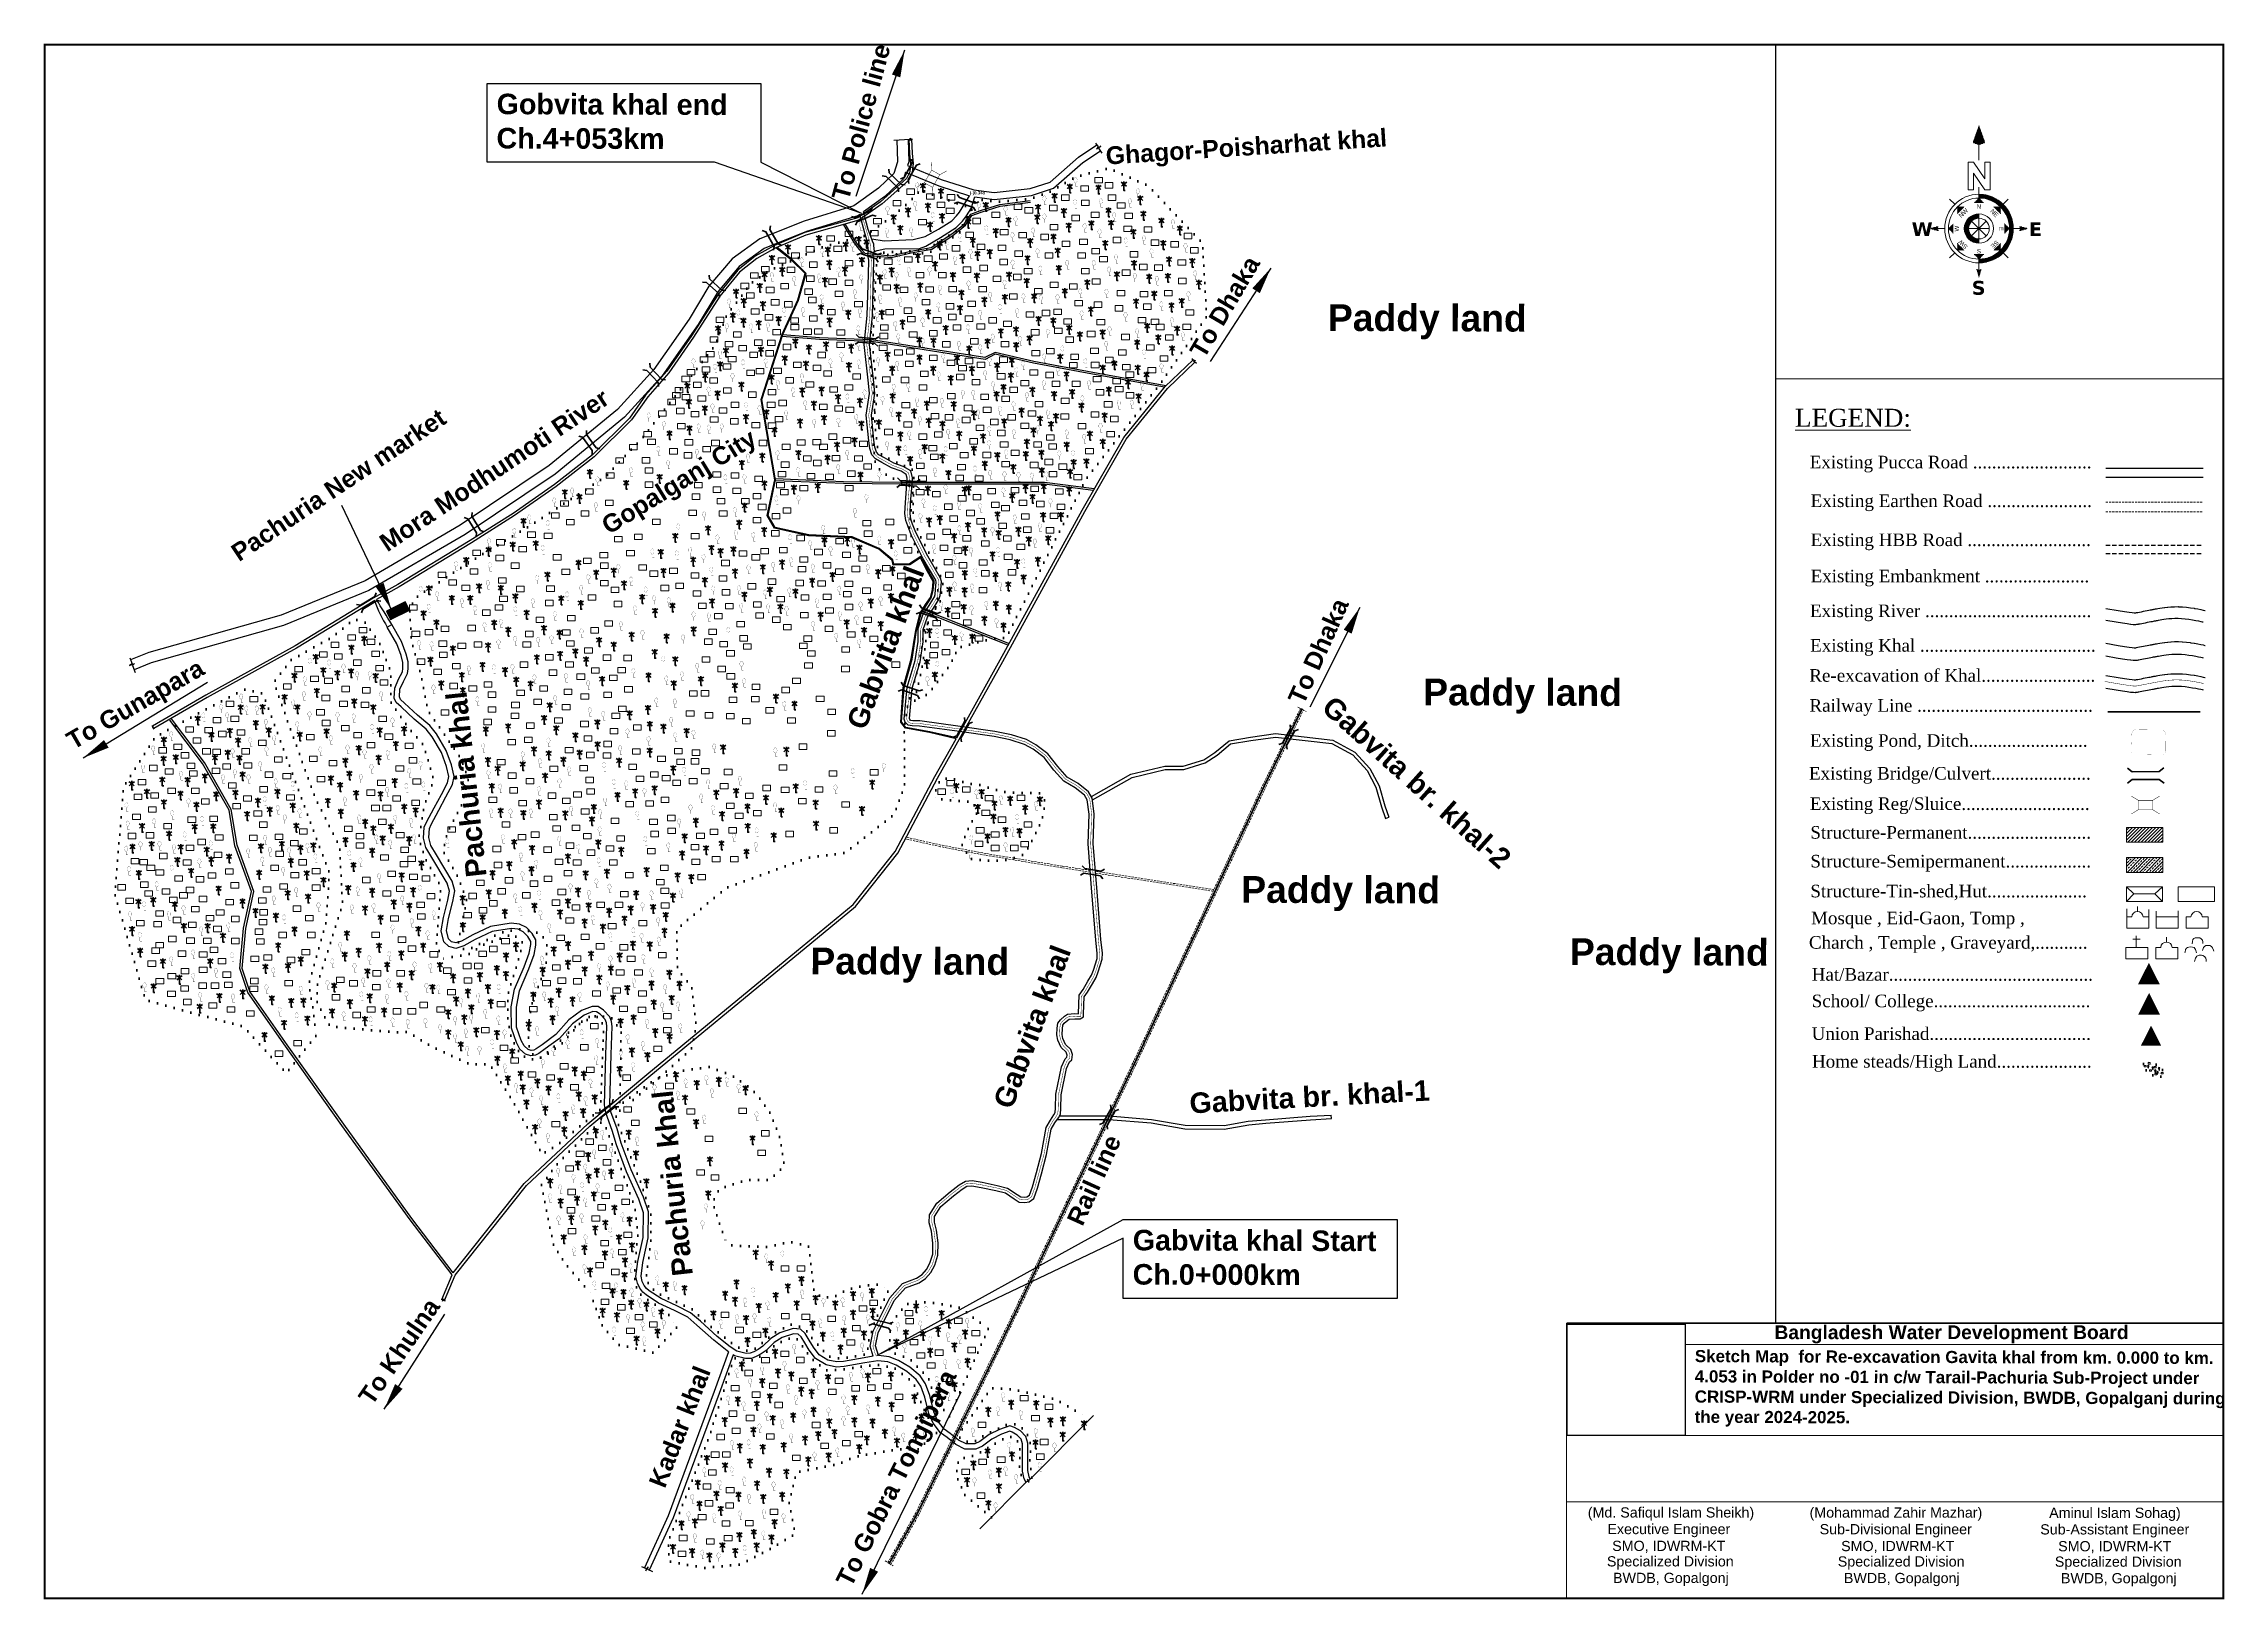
# Model space of a CAD drawing. Header units: millimetres. Extents: x 103 to 36356, y -175259 to -48.
# Drawn here: x 22846 to 27881, y -175259 to -171669 of the extents above; entities that cross this region are included whole.
import ezdxf
from ezdxf.enums import TextEntityAlignment as Align

# ---------------------------------------------------------------- set-up
doc = ezdxf.new("R2010")
doc.units = ezdxf.units.MM
doc.header["$MEASUREMENT"] = 0
for name, pattern in [('ACAD_ISO02W100', [15, 12, -3]), ('CENTERX2', [4, 2.5, -0.5, 0.5, -0.5]), ('DASHED2', [0.375, 0.25, -0.125]), ('DOT2', [0.125, 0, -0.125]), ('HIDDENX2', [0.75, 0.5, -0.25]), ('PHANTOM2', [1.25, 0.625, -0.125, 0.125, -0.125, 0.125, -0.125])]:
    doc.linetypes.add(name, pattern=pattern)
for name, color, linetype, lineweight in [('Bazar', 97, 'Continuous', 15), ('Bridge or Culvert', 7, 'Continuous', 25), ('Church', 170, 'Continuous', 9), ('Earthan Road', 7, 'DASHED2', 9), ('Eid-Gah', 170, 'Continuous', 9), ('Existing Str', 7, 'PHANTOM2', 35), ('existing-profile', 5, 'ACAD_ISO02W100', 25), ('FRAM', 7, 'Continuous', 50), ('Graveyard', 40, 'Continuous', 9), ('HOUSE', 144, 'Continuous', 18), ('line', 10, 'Continuous', 9), ('Mosque', 170, 'Continuous', 9), ('OUTLINE', 7, 'Continuous', 15), ('p2', 32, 'Continuous', 15), ('PL', 7, 'Continuous', 15), ('Pond or Ditch', 7, 'Continuous', 9), ('PUCCA ROAD', 1, 'Continuous', 30), ('Rail Line', 14, 'TRACKS', 35), ('Temple', 170, 'Continuous', 9), ('Tomb', 170, 'Continuous', 9), ('Union', 7, 'Continuous', 15)]:
    doc.layers.add(name, color=color, linetype=linetype, lineweight=lineweight)
for name, color, linetype in [('boundary', 7, 'Continuous'), ('Earthen Emb', 42, 'Continuous'), ('HBB_BFS Road', 7, 'DASHED2'), ('Home Stead', 151, 'Continuous'), ('Khal', 4, 'Continuous'), ('RIVER', 150, 'Continuous'), ('TEXT', 5, 'Continuous'), ('Trees', 77, 'Continuous')]:
    doc.layers.add(name, color=color, linetype=linetype)
doc.styles.add('AR', font='arial.ttf', dxfattribs={"height": 450})
doc.styles.add('b', font='times.ttf')
doc.styles.add('LEG', font='romantic.ttf')
doc.styles.add('Romans', font='arial.ttf')
doc.styles.get("Standard").update_dxf_attribs({"font": 'arial.ttf'})
doc.styles.add('sum', font='arialbd.ttf')
doc.linetypes.add('TRACKS', pattern='A,0.15,[130,ltypeshp.shx,S=0.25,R=0,X=0,Y=0],0.15', length=0.3)
doc.dimstyles.get("Standard").update_dxf_attribs({"dimtxt": 0.18, "dimasz": 0.18, "dimexe": 0.18, "dimexo": 0.0625, "dimgap": 0.09, "dimtad": 0, "dimtih": 1, "dimtoh": 1, "dimdec": 4, "dimzin": 0, "dimdsep": 46, "dimtxsty": 'Standard', "dimblk": 'DATUMBLANK', "dimcen": 0.09, "dimadec": 0, "dimazin": 0, "dimtfac": 1, "dimtdec": 4, "dimtofl": 0, "dimtmove": 0, "dimatfit": 3, "dimfxl": 1, "dimtolj": 1, "dimtzin": 0, "dimarcsym": 0})
picture_1 = doc.add_image_def('image1.png', size_in_pixel=(204, 192))
pattern_1 = [(360, (26.19663, 31.512), (2e-14, 0.2822134), [])]
pattern_2 = [(360, (26.19663, 27.11894), (2e-14, 0.2822134), [])]
pattern_3 = [(180, (26.19663, 27.11894), (2e-14, 0.2822134), [])]
pattern_4 = [(45, (26.19663, 27.11894), (-0.199555, 0.199555), [])]
pattern_5 = [(90, (26.19663, 27.11894), (-0.2822134, 2e-14), [])]
pattern_6 = [(135, (26.19663, 27.11894), (-0.199555, -0.199555), [])]
pattern_7 = [(180, (26.19663, 27.11894), (-2e-14, -0.2822134), [])]
pattern_8 = [(225, (26.19663, 27.11894), (0.199555, -0.199555), [])]
pattern_9 = [(270, (26.19663, 27.11894), (0.2822134, -2e-14), [])]
pattern_10 = [(315, (26.19663, 27.11894), (0.199555, 0.199555), [])]

msp = doc.modelspace()

# ---------------------------------------------------------------- texts
at = {"layer": 'FRAM', "linetype": 'Continuous', "lineweight": -3, "style": 'AR'}
for s, p in [('(Md. Safiqul Islam Sheikh)   ', (26617.2, -175070.2)), ('(Mohammad Zahir Mazhar)      ', (27150.3, -175070.5)), ('Executive Engineer     ', (26621.4, -175108.6)), ('SMO, IDWRM-KT     ', (26621.4, -175147.4)), ('Sub-Divisional Engineer       ', (27154.5, -175108.9)), ('SMO, IDWRM-KT      ', (27154.5, -175147.8)), ('Specialized Division     ', (26624.8, -175183.1)), ('Specialized Division     ', (27157.8, -175183.4)), ('BWDB, Gopalgonj     ', (26626.1, -175221.3)), ('BWDB, Gopalgonj     ', (27159.2, -175221.6))]:
    msp.add_text(s, height=23.566, dxfattribs=at).set_placement(p, align=Align.CENTER)
at = {"layer": 'FRAM', "linetype": 'Continuous', "style": 'AR'}
for s, p in [('Aminul Islam Sohag)     ', (27651.4, -175071)), ('Sub-Assistant Engineer      ', (27655.6, -175109.3)), ('SMO, IDWRM-KT      ', (27655.6, -175148.2)), ('Specialized Division     ', (27659, -175183.8)), ('BWDB, Gopalgonj     ', (27660.3, -175222))]:
    msp.add_text(s, height=23.566, dxfattribs=at).set_placement(p, align=Align.CENTER)
at = {"layer": 'OUTLINE', "style": 'LEG'}
msp.add_text('%%ULEGEND:', height=41.4, dxfattribs=at).set_placement((26889.9, -172552.9))
at = {"layer": 'OUTLINE', "ltscale": 0.1, "style": 'b'}
for s, p in [('Railway Line .....................................', (26923.2, -173210.6)), (' Existing Reg/Sluice...........................', (26913.3, -173437.3)), ('Structure-Permanent..........................', (26925.3, -173503.6)), ('Structure-Semipermanent..................', (26925.3, -173570)), ('Structure-Tin-shed,Hut.....................', (26925.3, -173639)), ('Mosque , Eid-Gaon, Tomp ,', (26926.9, -173701.1)), ('Charch , Temple , Graveyard,........... ', (26922, -173757.5)), ('Home steads/High Land....................', (26929.1, -174032))]:
    msp.add_text(s, height=29.042, dxfattribs=at).set_placement(p)
at = {"layer": 'OUTLINE', "ltscale": 0.1, "char_height": 29.042, "width": 1355.062, "attachment_point": 1, "style": 'b'}
for s, insert in [('Existing Pucca Road .........................', (26923.9, -172619.9)), ('Existing Earthen Road ......................', (26925.9, -172709.2)), ('Existing HBB Road ..........................', (26925.9, -172799.3)), ('Existing Embankment ......................', (26925.9, -172882.9)), (' Existing River ...................................', (26913.5, -172963.2)), ('Existing Khal .....................................', (26924.9, -173043)), ('Re-excavation of Khal........................', (26922.9, -173112.3)), (' Existing Pond, Ditch.........................', (26913.4, -173262.5)), (' Existing Bridge/Culvert.....................', (26911.2, -173338.3)), ('Hat/Bazar...........................................', (26928.4, -173802.3)), ('School/ College.................................', (26928.4, -173863.5)), ('Union Parishad..................................', (26928.4, -173938.9))]:
    msp.add_mtext(s, dxfattribs=dict(at, insert=insert))
at = {"layer": 'TEXT', "color": 7, "lineweight": 25, "style": 'sum'}
msp.add_text('(-)0.348', height=7.2, rotation=359.7933, dxfattribs=at).set_placement((24984.3, -172016.7))
at = {"layer": 'TEXT', "color": 7, "style": 'sum'}
msp.add_text('Pachuria New market', height=41.073, rotation=33.8044, dxfattribs=at).set_placement((23297.3, -172865.6))
msp.add_text('Bangladesh Water Development Board', height=31.725, rotation=0.0165, dxfattribs=at).set_placement((27251.3, -174658.5), align=Align.CENTER)
at = {"layer": 'TEXT', "color": 7, "attachment_point": 1, "style": 'sum'}
for s, insert, char_height, width, rotation in [('To Police line', (24664.9, -172022.4), 41.073, 795.064, 74.7407), ('Gobvita khal end\\PCh.4+053km', (23892.1, -171784.2), 47.386, 917.271, 359.7933), ('Ghagor-Poisharhat khal', (25297.1, -171907), 41.073, 795.064, 3.7214), ('To Dhaka ', (25490.1, -172377), 41.07, 795.064, 59.5711), ('Paddy land ', (25811.5, -172270.2), 61.601, 1192.452, 359.7933), ('Mora Modhumoti River', (23616.7, -172808.9), 41.073, 795.064, 33.8044), ('Gopalganj City', (24129.3, -172767.7), 41.073, 795.064, 31.5406), ('Gabvita khal', (24698.9, -173238.8), 47.386, 917.271, 69.5574), ('To Dhaka ', (25717.7, -173180.2), 41.07, 795.064, 65.9071), ('To Gunapara', (22894, -173263.5), 41.073, 795.064, 29.9564), ('Paddy land ', (26031.5, -173134), 61.601, 1192.452, 359.7933), ('Pachuria khal', (23821.9, -173594.8), 47.386, 917.271, 96.2675), ('Gabvita br. khal-2', (25825.6, -173170.4), 47.386, 917.271, 318.1195), ('Paddy land ', (25611.4, -173589.8), 61.601, 1192.452, 359.7933), ('Paddy land ', (24616.5, -173754.8), 61.601, 1192.452, 359.7933), ('Gabvita khal', (25037.4, -174113.9), 47.386, 917.271, 69.5574), ('Paddy land ', (26370.3, -173733.4), 61.601, 1192.452, 359.7933), ('Gabvita br. khal-1', (25490.5, -174090.5), 47.386, 917.271, 3.1023), ('Pachuria khal', (24298.1, -174515.3), 47.386, 917.271, 96.2675), ('Rail line ', (25207.2, -174383.1), 41.07, 795.064, 65.7138), ('Gabvita khal Start\\PCh.0+000km', (25360.9, -174406.2), 47.386, 917.271, 359.7933), ('To Khulna', (23570.3, -174790.6), 41.07, 795.064, 55.4169), ('Kadar khal', (24242.1, -174989.8), 41.07, 795.064, 68.6129), ('Sketch Map  for Re-excavation Gavita khal from km. 0.000 to km. 4.053 in Polder no -01 in c/w Tarail-Pachuria Sub-Project under CRISP-WRM under Specialized Division, BWDB, Gopalganj during the year 2024-2025.', (26658.7, -174683.6), 28, 1222.741, 359.7933), ('To Gobra Tongipara ', (24673.8, -175215.1), 41.073, 795.064, 63.5062)]:
    msp.add_mtext(s, dxfattribs=dict(at, insert=insert, char_height=char_height, width=width, rotation=rotation))

# ---------------------------------------------------------------- blocks, each defined once
blk = doc.blocks.new('A$C5FE22593')
h = blk.add_hatch()
h.set_pattern_fill('_USER', color=11, scale=0.282213, style=0, pattern_type=0)
h.set_pattern_definition(pattern_1)
h.paths.add_polyline_path([(26.2, 66.79), (23.84, 60.2), (26.2, 59.26), (28.55, 60.2)])
h = blk.add_hatch()
h.set_pattern_fill('_USER', color=11, scale=0.282213, style=0, pattern_type=0)
h.set_pattern_definition(pattern_1)
h.paths.add_polyline_path([(26.2, 66.79), (23.84, 60.2), (26.2, 59.26), (28.55, 60.2)])
h = blk.add_hatch()
h.set_pattern_fill('_USER', color=11, scale=0.282213, style=0, pattern_type=0)
h.set_pattern_definition(pattern_1)
h.paths.add_polyline_path([(26.2, 66.79), (23.84, 60.2), (26.2, 59.26), (28.55, 60.2)])
h = blk.add_hatch()
h.set_pattern_fill('_USER', color=11, scale=0.282213, style=0, pattern_type=0)
h.set_pattern_definition(pattern_1)
h.paths.add_polyline_path([(26.2, 66.79), (23.84, 60.2), (26.2, 59.26), (28.55, 60.2)])
h = blk.add_hatch()
h.set_pattern_fill('_USER', color=11, scale=0.282213, angle=135, style=0, pattern_type=0)
h.set_pattern_definition(pattern_6)
h.paths.add_polyline_path([(20.54, 35.43), (17.88, 35.43), (17.88, 32.77)])
h = blk.add_hatch()
h.set_pattern_fill('_USER', color=11, scale=0.282213, angle=135, style=0, pattern_type=0)
h.set_pattern_definition(pattern_6)
h.paths.add_polyline_path([(20.54, 35.43), (17.88, 35.43), (17.88, 32.77)])
h = blk.add_hatch()
h.set_pattern_fill('_USER', color=11, scale=0.282213, angle=135, style=0, pattern_type=0)
h.set_pattern_definition(pattern_6)
h.paths.add_polyline_path([(20.54, 35.43), (17.88, 35.43), (17.88, 32.77)])
h = blk.add_hatch()
h.set_pattern_fill('_USER', color=11, scale=0.282213, angle=135, style=0, pattern_type=0)
h.set_pattern_definition(pattern_6)
h.paths.add_polyline_path([(20.54, 35.43), (17.88, 35.43), (17.88, 32.77)])
h = blk.add_hatch(color=11)
h.paths.add_polyline_path([(26.2, 15.36), (26.2, 13.92, 1), (26.2, 40.32), (26.2, 38.88, -1)])
h.paths.add_polyline_path([(26.2, 31.11), (26.2, 32.76, 1), (26.2, 21.47), (26.2, 23.13, -1)])
h = blk.add_hatch(color=11)
h.paths.add_polyline_path([(26.2, 15.36), (26.2, 13.92, 1), (26.2, 40.32), (26.2, 38.88, -1)])
h.paths.add_polyline_path([(26.2, 31.11), (26.2, 32.76, 1), (26.2, 21.47), (26.2, 23.13, -1)])
h = blk.add_hatch(color=11)
h.paths.add_polyline_path([(26.2, 15.36), (26.2, 13.92, 1), (26.2, 40.32), (26.2, 38.88, -1)])
h.paths.add_polyline_path([(26.2, 31.11), (26.2, 32.76, 1), (26.2, 21.47), (26.2, 23.13, -1)])
h = blk.add_hatch(color=11)
h.paths.add_polyline_path([(26.2, 15.36), (26.2, 13.92, 1), (26.2, 40.32), (26.2, 38.88, -1)])
h.paths.add_polyline_path([(26.2, 31.11), (26.2, 32.76, 1), (26.2, 21.47), (26.2, 23.13, -1)])
h = blk.add_hatch()
h.set_pattern_fill('_USER', color=11, scale=0.282213, angle=90, style=0, pattern_type=0)
h.set_pattern_definition(pattern_5)
h.paths.add_polyline_path([(28.08, 37), (26.2, 38.88), (24.32, 37)])
h = blk.add_hatch()
h.set_pattern_fill('_USER', color=11, scale=0.282213, angle=90, style=0, pattern_type=0)
h.set_pattern_definition(pattern_5)
h.paths.add_polyline_path([(28.08, 37), (26.2, 38.88), (24.32, 37)])
h = blk.add_hatch()
h.set_pattern_fill('_USER', color=11, scale=0.282213, angle=90, style=0, pattern_type=0)
h.set_pattern_definition(pattern_5)
h.paths.add_polyline_path([(28.08, 37), (26.2, 38.88), (24.32, 37)])
h = blk.add_hatch()
h.set_pattern_fill('_USER', color=11, scale=0.282213, angle=90, style=0, pattern_type=0)
h.set_pattern_definition(pattern_5)
h.paths.add_polyline_path([(28.08, 37), (26.2, 38.88), (24.32, 37)])
h = blk.add_hatch()
h.set_pattern_fill('_USER', color=11, scale=0.282213, style=0, pattern_type=0)
h.set_pattern_definition(pattern_2)
h.paths.add_polyline_path([(39.4, 27.12, 0.414214), (26.2, 40.32), (26.2, 38.88, -0.414214), (37.96, 27.12, -0.414214), (26.2, 15.36), (26.2, 13.92, 0.414214)])
h = blk.add_hatch()
h.set_pattern_fill('_USER', color=11, scale=0.282213, style=0, pattern_type=0)
h.set_pattern_definition(pattern_2)
h.paths.add_polyline_path([(39.4, 27.12, 0.414214), (26.2, 40.32), (26.2, 38.88, -0.414214), (37.96, 27.12, -0.414214), (26.2, 15.36), (26.2, 13.92, 0.414214)])
h = blk.add_hatch()
h.set_pattern_fill('_USER', color=11, scale=0.282213, style=0, pattern_type=0)
h.set_pattern_definition(pattern_2)
h.paths.add_polyline_path([(39.4, 27.12, 0.414214), (26.2, 40.32), (26.2, 38.88, -0.414214), (37.96, 27.12, -0.414214), (26.2, 15.36), (26.2, 13.92, 0.414214)])
h = blk.add_hatch()
h.set_pattern_fill('_USER', color=11, scale=0.282213, style=0, pattern_type=0)
h.set_pattern_definition(pattern_2)
h.paths.add_polyline_path([(39.4, 27.12, 0.414214), (26.2, 40.32), (26.2, 38.88, -0.414214), (37.96, 27.12, -0.414214), (26.2, 15.36), (26.2, 13.92, 0.414214)])
h = blk.add_hatch()
h.set_pattern_fill('_USER', color=11, scale=0.282213, angle=45, style=0, pattern_type=0)
h.set_pattern_definition(pattern_4)
h.paths.add_polyline_path([(34.51, 32.77), (34.51, 35.43), (31.85, 35.43)])
h = blk.add_hatch()
h.set_pattern_fill('_USER', color=11, scale=0.282213, angle=45, style=0, pattern_type=0)
h.set_pattern_definition(pattern_4)
h.paths.add_polyline_path([(34.51, 32.77), (34.51, 35.43), (31.85, 35.43)])
h = blk.add_hatch()
h.set_pattern_fill('_USER', color=11, scale=0.282213, angle=45, style=0, pattern_type=0)
h.set_pattern_definition(pattern_4)
h.paths.add_polyline_path([(34.51, 32.77), (34.51, 35.43), (31.85, 35.43)])
h = blk.add_hatch()
h.set_pattern_fill('_USER', color=11, scale=0.282213, angle=45, style=0, pattern_type=0)
h.set_pattern_definition(pattern_4)
h.paths.add_polyline_path([(34.51, 32.77), (34.51, 35.43), (31.85, 35.43)])
h = blk.add_hatch()
h.set_pattern_fill('_USER', color=11, scale=0.282213, style=0, pattern_type=0)
h.set_pattern_definition(pattern_3)
h.paths.add_polyline_path([(10.67, 26.18), (10.2, 27.12), (10.67, 28.06), (7.38, 27.12)])
h = blk.add_hatch()
h.set_pattern_fill('_USER', color=11, scale=0.282213, style=0, pattern_type=0)
h.set_pattern_definition(pattern_3)
h.paths.add_polyline_path([(10.67, 26.18), (10.2, 27.12), (10.67, 28.06), (7.38, 27.12)])
h = blk.add_hatch()
h.set_pattern_fill('_USER', color=11, scale=0.282213, style=0, pattern_type=0)
h.set_pattern_definition(pattern_3)
h.paths.add_polyline_path([(10.67, 26.18), (10.2, 27.12), (10.67, 28.06), (7.38, 27.12)])
h = blk.add_hatch()
h.set_pattern_fill('_USER', color=11, scale=0.282213, style=0, pattern_type=0)
h.set_pattern_definition(pattern_3)
h.paths.add_polyline_path([(10.67, 26.18), (10.2, 27.12), (10.67, 28.06), (7.38, 27.12)])
h = blk.add_hatch()
h.set_pattern_fill('_USER', color=11, scale=0.282213, angle=180, style=0, pattern_type=0)
h.set_pattern_definition(pattern_7)
h.paths.add_polyline_path([(16.32, 29), (14.44, 27.12), (16.32, 25.24)])
h = blk.add_hatch()
h.set_pattern_fill('_USER', color=11, scale=0.282213, angle=180, style=0, pattern_type=0)
h.set_pattern_definition(pattern_7)
h.paths.add_polyline_path([(16.32, 29), (14.44, 27.12), (16.32, 25.24)])
h = blk.add_hatch()
h.set_pattern_fill('_USER', color=11, scale=0.282213, angle=180, style=0, pattern_type=0)
h.set_pattern_definition(pattern_7)
h.paths.add_polyline_path([(16.32, 29), (14.44, 27.12), (16.32, 25.24)])
h = blk.add_hatch()
h.set_pattern_fill('_USER', color=11, scale=0.282213, angle=180, style=0, pattern_type=0)
h.set_pattern_definition(pattern_7)
h.paths.add_polyline_path([(16.32, 29), (14.44, 27.12), (16.32, 25.24)])
h = blk.add_hatch()
h.set_pattern_fill('_USER', color=11, scale=0.282213, style=0, pattern_type=0)
h.set_pattern_definition(pattern_2)
h.paths.add_polyline_path([(26.2, 31.11), (26.2, 32.76, 0.414214), (20.55, 27.12, 0.414214), (26.2, 21.47), (26.2, 23.13, -0.414214), (22.21, 27.12, -0.414214)])
h = blk.add_hatch()
h.set_pattern_fill('_USER', color=11, scale=0.282213, style=0, pattern_type=0)
h.set_pattern_definition(pattern_2)
h.paths.add_polyline_path([(26.2, 31.11), (26.2, 32.76, 0.414214), (20.55, 27.12, 0.414214), (26.2, 21.47), (26.2, 23.13, -0.414214), (22.21, 27.12, -0.414214)])
h = blk.add_hatch()
h.set_pattern_fill('_USER', color=11, scale=0.282213, style=0, pattern_type=0)
h.set_pattern_definition(pattern_2)
h.paths.add_polyline_path([(26.2, 31.11), (26.2, 32.76, 0.414214), (20.55, 27.12, 0.414214), (26.2, 21.47), (26.2, 23.13, -0.414214), (22.21, 27.12, -0.414214)])
h = blk.add_hatch()
h.set_pattern_fill('_USER', color=11, scale=0.282213, style=0, pattern_type=0)
h.set_pattern_definition(pattern_2)
h.paths.add_polyline_path([(26.2, 31.11), (26.2, 32.76, 0.414214), (20.55, 27.12, 0.414214), (26.2, 21.47), (26.2, 23.13, -0.414214), (22.21, 27.12, -0.414214)])
h = blk.add_hatch()
h.set_pattern_fill('_USER', color=11, scale=0.282213, style=0, pattern_type=0)
h.set_pattern_definition(pattern_2)
h.paths.add_polyline_path([(36.07, 29), (36.07, 25.24), (37.96, 27.12)])
h = blk.add_hatch()
h.set_pattern_fill('_USER', color=11, scale=0.282213, style=0, pattern_type=0)
h.set_pattern_definition(pattern_2)
h.paths.add_polyline_path([(36.07, 29), (36.07, 25.24), (37.96, 27.12)])
h = blk.add_hatch()
h.set_pattern_fill('_USER', color=11, scale=0.282213, style=0, pattern_type=0)
h.set_pattern_definition(pattern_2)
h.paths.add_polyline_path([(36.07, 29), (36.07, 25.24), (37.96, 27.12)])
h = blk.add_hatch()
h.set_pattern_fill('_USER', color=11, scale=0.282213, style=0, pattern_type=0)
h.set_pattern_definition(pattern_2)
h.paths.add_polyline_path([(36.07, 29), (36.07, 25.24), (37.96, 27.12)])
h = blk.add_hatch()
h.set_pattern_fill('_USER', color=11, scale=0.282213, style=0, pattern_type=0)
h.set_pattern_definition(pattern_2)
h.paths.add_polyline_path([(45.01, 27.12), (41.72, 28.06), (42.19, 27.12), (41.72, 26.18)])
h = blk.add_hatch()
h.set_pattern_fill('_USER', color=11, scale=0.282213, style=0, pattern_type=0)
h.set_pattern_definition(pattern_2)
h.paths.add_polyline_path([(45.01, 27.12), (41.72, 28.06), (42.19, 27.12), (41.72, 26.18)])
h = blk.add_hatch()
h.set_pattern_fill('_USER', color=11, scale=0.282213, style=0, pattern_type=0)
h.set_pattern_definition(pattern_2)
h.paths.add_polyline_path([(45.01, 27.12), (41.72, 28.06), (42.19, 27.12), (41.72, 26.18)])
h = blk.add_hatch()
h.set_pattern_fill('_USER', color=11, scale=0.282213, style=0, pattern_type=0)
h.set_pattern_definition(pattern_2)
h.paths.add_polyline_path([(45.01, 27.12), (41.72, 28.06), (42.19, 27.12), (41.72, 26.18)])
h = blk.add_hatch()
h.set_pattern_fill('_USER', color=11, scale=0.282213, angle=-135, style=0, pattern_type=0)
h.set_pattern_definition(pattern_8)
h.paths.add_polyline_path([(17.88, 21.46), (17.88, 18.8), (20.54, 18.8)])
h = blk.add_hatch()
h.set_pattern_fill('_USER', color=11, scale=0.282213, angle=-135, style=0, pattern_type=0)
h.set_pattern_definition(pattern_8)
h.paths.add_polyline_path([(17.88, 21.46), (17.88, 18.8), (20.54, 18.8)])
h = blk.add_hatch()
h.set_pattern_fill('_USER', color=11, scale=0.282213, angle=-135, style=0, pattern_type=0)
h.set_pattern_definition(pattern_8)
h.paths.add_polyline_path([(17.88, 21.46), (17.88, 18.8), (20.54, 18.8)])
h = blk.add_hatch()
h.set_pattern_fill('_USER', color=11, scale=0.282213, angle=-135, style=0, pattern_type=0)
h.set_pattern_definition(pattern_8)
h.paths.add_polyline_path([(17.88, 21.46), (17.88, 18.8), (20.54, 18.8)])
h = blk.add_hatch()
h.set_pattern_fill('_USER', color=11, scale=0.282213, angle=-90, style=0, pattern_type=0)
h.set_pattern_definition(pattern_9)
h.paths.add_polyline_path([(24.32, 17.24), (26.2, 15.36), (28.08, 17.24)])
h = blk.add_hatch()
h.set_pattern_fill('_USER', color=11, scale=0.282213, angle=-90, style=0, pattern_type=0)
h.set_pattern_definition(pattern_9)
h.paths.add_polyline_path([(24.32, 17.24), (26.2, 15.36), (28.08, 17.24)])
h = blk.add_hatch()
h.set_pattern_fill('_USER', color=11, scale=0.282213, angle=-90, style=0, pattern_type=0)
h.set_pattern_definition(pattern_9)
h.paths.add_polyline_path([(24.32, 17.24), (26.2, 15.36), (28.08, 17.24)])
h = blk.add_hatch()
h.set_pattern_fill('_USER', color=11, scale=0.282213, angle=-90, style=0, pattern_type=0)
h.set_pattern_definition(pattern_9)
h.paths.add_polyline_path([(24.32, 17.24), (26.2, 15.36), (28.08, 17.24)])
h = blk.add_hatch()
h.set_pattern_fill('_USER', color=11, scale=0.282213, angle=-45, style=0, pattern_type=0)
h.set_pattern_definition(pattern_10)
h.paths.add_polyline_path([(31.85, 18.8), (34.51, 18.8), (34.51, 21.46)])
h = blk.add_hatch()
h.set_pattern_fill('_USER', color=11, scale=0.282213, angle=-45, style=0, pattern_type=0)
h.set_pattern_definition(pattern_10)
h.paths.add_polyline_path([(31.85, 18.8), (34.51, 18.8), (34.51, 21.46)])
h = blk.add_hatch()
h.set_pattern_fill('_USER', color=11, scale=0.282213, angle=-45, style=0, pattern_type=0)
h.set_pattern_definition(pattern_10)
h.paths.add_polyline_path([(31.85, 18.8), (34.51, 18.8), (34.51, 21.46)])
h = blk.add_hatch()
h.set_pattern_fill('_USER', color=11, scale=0.282213, angle=-45, style=0, pattern_type=0)
h.set_pattern_definition(pattern_10)
h.paths.add_polyline_path([(31.85, 18.8), (34.51, 18.8), (34.51, 21.46)])
h = blk.add_hatch()
h.set_pattern_fill('_USER', color=11, scale=0.282213, style=0, pattern_type=0)
h.set_pattern_definition(pattern_2)
h.paths.add_polyline_path([(27.14, 11.6), (26.2, 11.13), (25.26, 11.6), (26.2, 8.3)])
h = blk.add_hatch()
h.set_pattern_fill('_USER', color=11, scale=0.282213, style=0, pattern_type=0)
h.set_pattern_definition(pattern_2)
h.paths.add_polyline_path([(27.14, 11.6), (26.2, 11.13), (25.26, 11.6), (26.2, 8.3)])
h = blk.add_hatch()
h.set_pattern_fill('_USER', color=11, scale=0.282213, style=0, pattern_type=0)
h.set_pattern_definition(pattern_2)
h.paths.add_polyline_path([(27.14, 11.6), (26.2, 11.13), (25.26, 11.6), (26.2, 8.3)])
h = blk.add_hatch()
h.set_pattern_fill('_USER', color=11, scale=0.282213, style=0, pattern_type=0)
h.set_pattern_definition(pattern_2)
h.paths.add_polyline_path([(27.14, 11.6), (26.2, 11.13), (25.26, 11.6), (26.2, 8.3)])
at = {"color": 11}
for p, q in [((26.2, 53.5), (26.2, 59.26)), ((26.2, 53.5), (26.2, 59.26)), ((26.2, 53.5), (26.2, 59.26)), ((26.2, 53.5), (26.2, 59.26)), ((26.2, 40.32), (26.2, 43.11)), ((26.2, 40.32), (26.2, 43.11)), ((26.2, 40.32), (26.2, 43.11)), ((26.2, 40.32), (26.2, 43.11)), ((16.86, 36.46), (14.89, 38.43)), ((16.86, 36.46), (14.89, 38.43)), ((16.86, 36.46), (14.89, 38.43)), ((16.86, 36.46), (14.89, 38.43)), ((26.2, 40.32), (26.2, 38.88)), ((26.2, 40.32), (26.2, 38.88)), ((26.2, 40.32), (26.2, 38.88)), ((26.2, 40.32), (26.2, 38.88)), ((35.53, 36.46), (37.5, 38.43)), ((35.53, 36.46), (37.5, 38.43)), ((35.53, 36.46), (37.5, 38.43)), ((35.53, 36.46), (37.5, 38.43)), ((12.99, 27.12), (10.2, 27.12)), ((12.99, 27.12), (10.2, 27.12)), ((12.99, 27.12), (10.2, 27.12)), ((12.99, 27.12), (10.2, 27.12)), ((22.21, 27.12), (30.19, 27.12)), ((30.19, 27.12), (22.21, 27.12)), ((22.21, 27.12), (30.19, 27.12)), ((30.19, 27.12), (22.21, 27.12)), ((22.21, 27.12), (30.19, 27.12)), ((30.19, 27.12), (22.21, 27.12)), ((22.21, 27.12), (30.19, 27.12)), ((30.19, 27.12), (22.21, 27.12)), ((23.37, 24.3), (29.02, 29.94)), ((29.02, 24.3), (23.37, 29.94)), ((29.02, 29.94), (23.37, 24.3)), ((23.37, 29.94), (29.02, 24.3)), ((23.37, 24.3), (29.02, 29.94)), ((29.02, 24.3), (23.37, 29.94)), ((29.02, 29.94), (23.37, 24.3)), ((23.37, 29.94), (29.02, 24.3)), ((23.37, 24.3), (29.02, 29.94)), ((29.02, 24.3), (23.37, 29.94)), ((29.02, 29.94), (23.37, 24.3)), ((23.37, 29.94), (29.02, 24.3)), ((23.37, 24.3), (29.02, 29.94)), ((29.02, 24.3), (23.37, 29.94)), ((29.02, 29.94), (23.37, 24.3)), ((23.37, 29.94), (29.02, 24.3)), ((26.2, 31.11), (26.2, 32.76)), ((26.2, 31.11), (26.2, 32.76)), ((26.2, 31.11), (26.2, 32.76)), ((26.2, 31.11), (26.2, 32.76)), ((26.2, 23.13), (26.2, 31.11)), ((26.2, 31.11), (26.2, 23.13)), ((26.2, 23.13), (26.2, 31.11)), ((26.2, 31.11), (26.2, 23.13)), ((26.2, 23.13), (26.2, 31.11)), ((26.2, 31.11), (26.2, 23.13)), ((26.2, 23.13), (26.2, 31.11)), ((26.2, 31.11), (26.2, 23.13)), ((39.4, 27.12), (42.19, 27.12)), ((39.4, 27.12), (42.19, 27.12)), ((39.4, 27.12), (42.19, 27.12)), ((39.4, 27.12), (42.19, 27.12)), ((16.86, 17.78), (14.89, 15.81)), ((16.86, 17.78), (14.89, 15.81)), ((16.86, 17.78), (14.89, 15.81)), ((16.86, 17.78), (14.89, 15.81)), ((26.2, 23.13), (26.2, 21.47)), ((26.2, 23.13), (26.2, 21.47)), ((26.2, 23.13), (26.2, 21.47)), ((26.2, 23.13), (26.2, 21.47)), ((35.53, 17.78), (37.5, 15.81)), ((35.53, 17.78), (37.5, 15.81)), ((35.53, 17.78), (37.5, 15.81)), ((35.53, 17.78), (37.5, 15.81)), ((26.2, 13.92), (26.2, 15.36)), ((26.2, 13.92), (26.2, 15.36)), ((26.2, 13.92), (26.2, 15.36)), ((26.2, 13.92), (26.2, 15.36)), ((26.2, 13.92), (26.2, 11.13)), ((26.2, 13.92), (26.2, 11.13)), ((26.2, 13.92), (26.2, 11.13)), ((26.2, 13.92), (26.2, 11.13))]:
    blk.add_line(p, q, dxfattribs=at)
at = {"color": 1}
for p, q in [((22.03, 52.68), (24.16, 52.68)), ((22.03, 42.01), (22.03, 52.68)), ((22.03, 52.68), (24.16, 52.68)), ((22.03, 42.01), (22.03, 52.68)), ((22.03, 52.68), (24.16, 52.68)), ((22.03, 42.01), (22.03, 52.68)), ((22.03, 52.68), (24.16, 52.68)), ((22.03, 42.01), (22.03, 52.68)), ((24.16, 52.68), (28.43, 46.28)), ((24.16, 52.68), (28.43, 46.28)), ((24.16, 52.68), (28.43, 46.28)), ((24.16, 52.68), (28.43, 46.28)), ((28.43, 52.68), (30.56, 52.68)), ((28.43, 46.28), (28.43, 52.68)), ((28.43, 52.68), (30.56, 52.68)), ((28.43, 46.28), (28.43, 52.68)), ((28.43, 52.68), (30.56, 52.68)), ((28.43, 46.28), (28.43, 52.68)), ((28.43, 52.68), (30.56, 52.68)), ((28.43, 46.28), (28.43, 52.68)), ((30.56, 52.68), (30.56, 42.01)), ((30.56, 52.68), (30.56, 42.01)), ((30.56, 52.68), (30.56, 42.01)), ((30.56, 52.68), (30.56, 42.01)), ((24.16, 42.01), (22.03, 42.01)), ((24.16, 42.01), (22.03, 42.01)), ((24.16, 42.01), (22.03, 42.01)), ((24.16, 42.01), (22.03, 42.01)), ((24.16, 48.41), (24.16, 42.01)), ((28.43, 42.01), (24.16, 48.41)), ((24.16, 48.41), (24.16, 42.01)), ((28.43, 42.01), (24.16, 48.41)), ((24.16, 48.41), (24.16, 42.01)), ((28.43, 42.01), (24.16, 48.41)), ((24.16, 48.41), (24.16, 42.01)), ((28.43, 42.01), (24.16, 48.41)), ((30.56, 42.01), (28.43, 42.01)), ((30.56, 42.01), (28.43, 42.01)), ((30.56, 42.01), (28.43, 42.01)), ((30.56, 42.01), (28.43, 42.01))]:
    blk.add_line(p, q, dxfattribs=at)
at = {"color": 11}
for radius in [13.2, 13.2, 13.2, 13.2, 11.76, 11.76, 11.76, 11.76, 5.64, 5.64, 5.64, 5.64, 3.99, 3.99, 3.99, 3.99]:
    blk.add_circle((26.2, 27.12), radius, dxfattribs=at)
for points in [[(26.2, 66.79), (23.84, 60.2), (26.2, 59.26)], [(26.2, 66.79), (23.84, 60.2), (26.2, 59.26)], [(26.2, 66.79), (23.84, 60.2), (26.2, 59.26)], [(26.2, 66.79), (23.84, 60.2), (26.2, 59.26)], [(26.2, 59.26), (28.55, 60.2), (26.2, 66.79)], [(26.2, 59.26), (28.55, 60.2), (26.2, 66.79)], [(26.2, 59.26), (28.55, 60.2), (26.2, 66.79)], [(26.2, 59.26), (28.55, 60.2), (26.2, 66.79)], [(17.88, 35.43), (20.54, 35.43), (17.88, 32.77)], [(17.88, 35.43), (20.54, 35.43), (17.88, 32.77)], [(17.88, 35.43), (20.54, 35.43), (17.88, 32.77)], [(17.88, 35.43), (20.54, 35.43), (17.88, 32.77)], [(26.2, 38.88), (28.08, 37), (24.32, 37)], [(26.2, 38.88), (28.08, 37), (24.32, 37)], [(26.2, 38.88), (28.08, 37), (24.32, 37)], [(26.2, 38.88), (28.08, 37), (24.32, 37)], [(34.51, 35.43), (34.51, 32.77), (31.85, 35.43)], [(34.51, 35.43), (34.51, 32.77), (31.85, 35.43)], [(34.51, 35.43), (34.51, 32.77), (31.85, 35.43)], [(34.51, 35.43), (34.51, 32.77), (31.85, 35.43)], [(7.38, 27.12), (10.67, 28.06), (10.2, 27.12)], [(7.38, 27.12), (10.67, 28.06), (10.2, 27.12)], [(7.38, 27.12), (10.67, 28.06), (10.2, 27.12)], [(7.38, 27.12), (10.67, 28.06), (10.2, 27.12)], [(10.67, 26.18), (10.2, 27.12), (7.38, 27.12)], [(10.67, 26.18), (10.2, 27.12), (7.38, 27.12)], [(10.67, 26.18), (10.2, 27.12), (7.38, 27.12)], [(10.67, 26.18), (10.2, 27.12), (7.38, 27.12)], [(14.44, 27.12), (16.32, 29), (16.32, 25.24)], [(14.44, 27.12), (16.32, 29), (16.32, 25.24)], [(14.44, 27.12), (16.32, 29), (16.32, 25.24)], [(14.44, 27.12), (16.32, 29), (16.32, 25.24)], [(37.96, 27.12), (36.07, 25.24), (36.07, 29)], [(37.96, 27.12), (36.07, 25.24), (36.07, 29)], [(37.96, 27.12), (36.07, 25.24), (36.07, 29)], [(37.96, 27.12), (36.07, 25.24), (36.07, 29)], [(41.72, 28.06), (42.19, 27.12), (45.01, 27.12)], [(41.72, 28.06), (42.19, 27.12), (45.01, 27.12)], [(41.72, 28.06), (42.19, 27.12), (45.01, 27.12)], [(41.72, 28.06), (42.19, 27.12), (45.01, 27.12)], [(45.01, 27.12), (41.72, 26.18), (42.19, 27.12)], [(45.01, 27.12), (41.72, 26.18), (42.19, 27.12)], [(45.01, 27.12), (41.72, 26.18), (42.19, 27.12)], [(45.01, 27.12), (41.72, 26.18), (42.19, 27.12)], [(17.88, 18.8), (17.88, 21.46), (20.54, 18.8)], [(17.88, 18.8), (17.88, 21.46), (20.54, 18.8)], [(17.88, 18.8), (17.88, 21.46), (20.54, 18.8)], [(17.88, 18.8), (17.88, 21.46), (20.54, 18.8)], [(26.2, 15.36), (24.32, 17.24), (28.08, 17.24)], [(26.2, 15.36), (24.32, 17.24), (28.08, 17.24)], [(26.2, 15.36), (24.32, 17.24), (28.08, 17.24)], [(26.2, 15.36), (24.32, 17.24), (28.08, 17.24)], [(34.51, 18.8), (31.85, 18.8), (34.51, 21.46)], [(34.51, 18.8), (31.85, 18.8), (34.51, 21.46)], [(34.51, 18.8), (31.85, 18.8), (34.51, 21.46)], [(34.51, 18.8), (31.85, 18.8), (34.51, 21.46)], [(26.2, 8.3), (25.26, 11.6), (26.2, 11.13)], [(26.2, 8.3), (25.26, 11.6), (26.2, 11.13)], [(26.2, 8.3), (25.26, 11.6), (26.2, 11.13)], [(26.2, 8.3), (25.26, 11.6), (26.2, 11.13)], [(27.14, 11.6), (26.2, 11.13), (26.2, 8.3)], [(27.14, 11.6), (26.2, 11.13), (26.2, 8.3)], [(27.14, 11.6), (26.2, 11.13), (26.2, 8.3)], [(27.14, 11.6), (26.2, 11.13), (26.2, 8.3)]]:
    blk.add_solid(points, dxfattribs=at)
at = {"color": 11, "style": 'Romans'}
for s, height, rotation, p in [('NW', 1.693, 45, (20.81, 32.51)), ('NW', 1.693, 45, (20.81, 32.51)), ('NW', 1.693, 45, (20.81, 32.51)), ('NW', 1.693, 45, (20.81, 32.51)), ('NE', 1.693, 315, (31.57, 32.5)), ('NE', 1.693, 315, (31.57, 32.5)), ('NE', 1.693, 315, (31.57, 32.5)), ('NE', 1.693, 315, (31.57, 32.5)), ('W', 1.69, 90, (18.48, 27.11)), ('W', 1.69, 90, (18.48, 27.11)), ('W', 1.69, 90, (18.48, 27.11)), ('W', 1.69, 90, (18.48, 27.11)), ('E', 1.69, 270, (33.89, 27.05)), ('E', 1.69, 270, (33.89, 27.05)), ('E', 1.69, 270, (33.89, 27.05)), ('E', 1.69, 270, (33.89, 27.05)), ('SW', 1.693, 135, (20.67, 21.59)), ('SW', 1.693, 135, (20.67, 21.59)), ('SW', 1.693, 135, (20.67, 21.59)), ('SW', 1.693, 135, (20.67, 21.59)), ('SE', 1.693, 225, (31.7, 21.6)), ('SE', 1.693, 225, (31.7, 21.6)), ('SE', 1.693, 225, (31.7, 21.6)), ('SE', 1.693, 225, (31.7, 21.6))]:
    blk.add_text(s, height=height, rotation=rotation, dxfattribs=at).set_placement(p, align=Align.CENTER)
for s, p in [('N', (26.2, 34.74)), ('N', (26.2, 34.74)), ('N', (26.2, 34.74)), ('N', (26.2, 34.74)), ('S', (26.19, 17.56)), ('S', (26.19, 17.56)), ('S', (26.19, 17.56)), ('S', (26.19, 17.56))]:
    blk.add_text(s, height=1.69, dxfattribs=at).set_placement(p, align=Align.CENTER)
at = {"layer": 'p2', "color": 1, "char_height": 5.3676, "attachment_point": 5}
for s, insert in [('{\\fVerdana|b1|i0|c0|p34;W}', (4.33, 26.9)), ('{\\fVerdana|b1|i0|c0|p34;W}', (4.33, 26.9)), ('{\\fVerdana|b1|i0|c0|p34;W}', (4.33, 26.9)), ('{\\fVerdana|b1|i0|c0|p34;W}', (4.33, 26.9)), ('{\\fVerdana|b1|i0|c0|p34;E}', (47.97, 26.9)), ('{\\fVerdana|b1|i0|c0|p34;E}', (47.97, 26.9)), ('{\\fVerdana|b1|i0|c0|p34;E}', (47.97, 26.9)), ('{\\fVerdana|b1|i0|c0|p34;E}', (47.97, 26.9)), ('{\\fVerdana|b1|i0|c0|p34;S}', (26.07, 4.27)), ('{\\fVerdana|b1|i0|c0|p34;S}', (26.07, 4.27)), ('{\\fVerdana|b1|i0|c0|p34;S}', (26.07, 4.27)), ('{\\fVerdana|b1|i0|c0|p34;S}', (26.07, 4.27))]:
    blk.add_mtext(s, dxfattribs=dict(at, insert=insert))
blk = doc.blocks.new('A$C01DB3217')
at = {"layer": 'Trees', "color": 1, "lineweight": 30}
blk.add_lwpolyline([(0, 0.0028), (0, -0.0071), (0.0015, -0.0071)], dxfattribs=at)
for centre, start, end in [((-0.012, -0.0154), 41.2491, 62.6782), ((0.012, -0.0154), 117.3218, 138.7509)]:
    blk.add_arc(centre, 0.0195, start, end, dxfattribs=at)
blk = doc.blocks.new('A$C7FEE66E4')
at = {"layer": 'Trees', "linetype": 'Continuous', "const_width": 0.000142}
blk.add_lwpolyline([(0, 0, 0.606435), (0, 0.0049, 0.606435)], format="xyb", close=True, dxfattribs=at)
at = {"layer": 'Trees', "linetype": 'Continuous', "const_width": 0.000252}
for points in [[(0, 0), (0, -0.0029)], [(0, -0.0029), (0.0017, -0.0029)]]:
    blk.add_lwpolyline(points, dxfattribs=at)
blk = doc.blocks.new('_DatumBlank')
at = {"color": 0, "linetype": 'ByBlock', "lineweight": -2}
for p, q in [((0, 0.577), (-1, 0)), ((-1, 0), (0, -0.577)), ((0, -0.577), (0, 0.577))]:
    blk.add_line(p, q, dxfattribs=at)
blk = doc.blocks.new('A$C3B865840')
at = {"layer": 'Bridge or Culvert', "color": 7, "linetype": 'Continuous', "lineweight": 30}
for points in [[(0, 44), (14, 33), (91, 33), (105, 44)], [(0, 0), (14, 11), (91, 11), (105, 0)]]:
    blk.add_lwpolyline(points, dxfattribs=at)
blk = doc.blocks.new('A$C583650EE')
at = {"layer": 'Existing Str', "linetype": 'Continuous', "const_width": 1.01}
for points in [[(-49, 19.2), (-33.5, 9.5), (0.2, 9.5), (15.7, 19.2)], [(-33.5, -12.2), (-33.5, 9.5)], [(0.2, -12.2), (0.2, 9.5)], [(-49, -21.9), (-33.5, -12.2), (0.2, -12.2), (15.7, -21.9)]]:
    blk.add_lwpolyline(points, dxfattribs=at)

# ---------------------------------------------------------------- hatches: boundary and pattern name
at = {"layer": 'Bazar'}
for color, points in [(256, [(27706.9, -173790.1), (27681.7, -173839.8), (27732.1, -173839.8)]), (5, [(27707.4, -173859.7), (27682.3, -173909.4), (27732.6, -173909.4)])]:
    msp.add_hatch(color=color, dxfattribs=at).paths.add_polyline_path(points)
at = {"layer": 'HOUSE'}
h = msp.add_hatch(dxfattribs=at)
h.set_pattern_fill('ANSI31', color=256, scale=43.310922, style=0)
h.set_pattern_definition([(45, (-4985242.537, -17595981.3883), (-3.8281808547, 3.8281808547), [])])
h.paths.add_polyline_path([(27738.9, -173511.7), (27738.9, -173477.8), (27655.2, -173477.8), (27655.2, -173511.7)])
h = msp.add_hatch(dxfattribs=at)
h.set_pattern_fill('ANSI33', color=256, scale=40.60399)
h.set_pattern_definition([(45, (-5047086.116, -17961066.525), (-7.1778391025, 7.1778391025), []), (45, (-5047078.939, -17961066.525), (-7.1778391025, 7.1778391025), [5.0754987037, -2.537749352])])
h.paths.add_polyline_path([(27739.3, -173547.3), (27655.6, -173547.3), (27655.6, -173581.3), (27739.3, -173581.3)])
at = {"layer": 'Khal', "lineweight": 25, "ltscale": 0.1}
h = msp.add_hatch(dxfattribs=at)
h.set_pattern_fill('ANSI31', color=256, scale=12, style=0)
h.set_pattern_definition([(45, (230.6528, -5553.5235), (-1.060660172, 1.060660172), [])])
h.paths.add_polyline_path([(23690.8, -172976.1), (23681.2, -172957), (23637.6, -172978.8), (23647.2, -172998)])
at = {"layer": 'Union'}
msp.add_hatch(color=0, dxfattribs=at).paths.add_polyline_path([(27711.9, -173935), (27688.4, -173981.4), (27735.4, -173981.4)])

# ---------------------------------------------------------------- linework, layer by layer
at = {"layer": 'boundary', "color": 0}
for points, const_width in [([(22848.3, -171671.1), (27878.7, -171671.1), (27878.7, -175256.8), (22848.3, -175256.8), (22848.3, -171671.1)], 4.59), ([(26845, -174621.6), (26845, -171671.1)], 3.34), ([(26845, -172442.3), (27878.7, -172442.3)], 2.94)]:
    msp.add_lwpolyline(points, dxfattribs=dict(at, const_width=const_width))
at = {"layer": 'Bridge or Culvert', "color": 7, "linetype": 'Continuous', "lineweight": 30}
for points in [[(27657.3, -173340.7), (27668.4, -173349.1), (27730.8, -173348.9), (27741.8, -173340.2)], [(27657.5, -173375.7), (27668.5, -173367.2), (27730.8, -173367), (27741.9, -173375.6)]]:
    msp.add_lwpolyline(points, dxfattribs=at)
at = {"layer": 'Church', "linetype": 'Continuous'}
msp.add_lwpolyline([(27653.5, -173780.8), (27653.5, -173754.4), (27704.3, -173754.4), (27704.3, -173780.8), (27683.6, -173780.8), (27683.6, -173780.8), (27683.6, -173780.8), (27683.6, -173780.8), (27653.5, -173780.8)], close=True, dxfattribs=at)
msp.add_lwpolyline([(27653.5, -173780.8), (27653.5, -173754.4), (27704.3, -173754.4), (27704.3, -173780.8), (27683.6, -173780.8), (27683.6, -173780.8), (27683.6, -173780.8), (27683.6, -173780.8), (27653.5, -173780.8)], close=True, dxfattribs=at)
for points in [[(27686.7, -173735.4), (27669.7, -173735.4)], [(27686.7, -173735.4), (27669.7, -173735.4)], [(27677.7, -173754.4), (27677.7, -173728)], [(27677.7, -173754.4), (27677.7, -173728)]]:
    msp.add_lwpolyline(points, dxfattribs=at)
at = {"layer": 'Earthan Road', "color": 7, "linetype": 'HIDDENX2', "ltscale": 10}
for points in [[(27607.4, -172727.3), (27832.1, -172727.3)], [(27607.4, -172749.4), (27831.9, -172749.4)], [(24795.2, -175174.2), (24858.8, -175061.3), (25044.5, -174682.6), (25222.8, -174310), (25361.4, -174020.4), (25660.8, -173380.4), (25747.9, -173203)], [(24802, -175178.4), (24865.9, -175065), (25051.7, -174686.1), (25230, -174313.5), (25368.6, -174023.8), (25668, -173383.9), (25755, -173206.8)], [(25742.1, -173200.2), (25752.1, -173205.1), (25751.9, -173206.3), (25753, -173204.2), (25752.7, -173205.5), (25761.5, -173210.1)], [(25262.8, -173581), (25197.2, -173570.8), (25021.1, -173541.9), (24916.8, -173522.1), (24835.6, -173503.9)], [(25262.5, -173576.9), (25197.9, -173566.9), (25021.8, -173537.9), (24917.6, -173518.2), (24837.6, -173500.2)], [(25548.2, -173621.2), (25274.7, -173578.8)], [(25546.4, -173625), (25275, -173582.9)], [(24788.8, -175170.1), (24798.4, -175176.2), (24798.2, -175177.2), (24799.1, -175175.6), (24798.9, -175176.6), (24807.5, -175181.7)]]:
    msp.add_lwpolyline(points, dxfattribs=at)
at = {"layer": 'Earthen Emb', "lineweight": 30}
for points in [[(27607.4, -172906, 0, 0, 0), (27831.9, -172906, 9.59, 9.59, 0)], [(27607.4, -172929.5, 0, 0, 0), (27831.9, -172929.5, 9.59, 9.59, 0)]]:
    msp.add_lwpolyline(points, format="xyseb", dxfattribs=at)
at = {"layer": 'Eid-Gah', "linetype": 'Continuous'}
for p, q in [((27724.1, -173684), (27724.1, -173670.8)), ((27724.1, -173684), (27724.1, -173670.8)), ((27774.9, -173684), (27774.9, -173669.9)), ((27774.9, -173684), (27774.9, -173669.9))]:
    msp.add_line(p, q, dxfattribs=at)
msp.add_lwpolyline([(27724.1, -173710.3), (27724.1, -173684), (27774.9, -173684), (27774.9, -173710.3), (27746.8, -173710.3), (27746.8, -173710.3), (27746.8, -173710.3), (27746.8, -173710.3), (27724.1, -173710.3)], close=True, dxfattribs=at)
msp.add_lwpolyline([(27724.1, -173710.3), (27724.1, -173684), (27774.9, -173684), (27774.9, -173710.3), (27746.8, -173710.3), (27746.8, -173710.3), (27746.8, -173710.3), (27746.8, -173710.3), (27724.1, -173710.3)], close=True, dxfattribs=at)
at = {"layer": 'Existing Str', "linetype": 'Continuous', "const_width": 1.01}
for points in [[(27666.8, -173405.4), (27682.3, -173415.1), (27715.9, -173415.1), (27731.4, -173405.4)], [(27666.8, -173446.5), (27682.3, -173436.8), (27715.9, -173436.8), (27731.4, -173446.5)], [(27682.3, -173436.8), (27682.3, -173415.1)], [(27715.9, -173436.8), (27715.9, -173415.1)]]:
    msp.add_lwpolyline(points, dxfattribs=at)
at = {"layer": 'FRAM', "linetype": 'Continuous', "const_width": 3.39}
msp.add_lwpolyline([(26362.5, -174621.6), (27878.7, -174621.6), (27878.7, -174621.6)], dxfattribs=at)
at = {"layer": 'Graveyard'}
for points in [[(27817.2, -173767.2), (27814.9, -173759.7), (27811.1, -173754.7), (27807.3, -173753.6), (27803.8, -173753.3), (27798.9, -173753.6), (27796, -173754.4), (27793.4, -173756.5), (27791.4, -173759.7), (27790.5, -173765.2), (27789.9, -173767.2)], [(27817.2, -173767.2), (27814.9, -173759.7), (27811.1, -173754.7), (27807.3, -173753.6), (27803.8, -173753.3), (27798.9, -173753.6), (27796, -173754.4), (27793.4, -173756.5), (27791.4, -173759.7), (27790.5, -173765.2), (27789.9, -173767.2)], [(27806.7, -173746.3), (27807.6, -173741.1), (27808.5, -173736.5), (27810.5, -173733.9), (27813.7, -173732.4), (27820.1, -173732.1), (27824.2, -173732.7), (27827.6, -173734.7), (27830.5, -173737.9), (27831.1, -173741.4), (27831.4, -173745.2)], [(27806.7, -173746.3), (27807.6, -173741.1), (27808.5, -173736.5), (27810.5, -173733.9), (27813.7, -173732.4), (27820.1, -173732.1), (27824.2, -173732.7), (27827.6, -173734.7), (27830.5, -173737.9), (27831.1, -173741.4), (27831.4, -173745.2)], [(27830.5, -173762), (27833.1, -173754.7), (27835.5, -173752.4), (27838.4, -173750.4), (27843.3, -173749.8), (27847.6, -173750.1), (27851.4, -173752.7), (27853.7, -173755.6), (27855.8, -173760.5), (27856.6, -173763.4)], [(27830.5, -173762), (27833.1, -173754.7), (27835.5, -173752.4), (27838.4, -173750.4), (27843.3, -173749.8), (27847.6, -173750.1), (27851.4, -173752.7), (27853.7, -173755.6), (27855.8, -173760.5), (27856.6, -173763.4)], [(27812.5, -173787.2), (27814.6, -173779.3), (27817.8, -173774.4), (27823.3, -173772.1), (27828.2, -173772.4), (27831.1, -173773), (27835.2, -173775.6), (27838.1, -173779.1), (27839.2, -173783.4), (27839.2, -173786.9)], [(27812.5, -173787.2), (27814.6, -173779.3), (27817.8, -173774.4), (27823.3, -173772.1), (27828.2, -173772.4), (27831.1, -173773), (27835.2, -173775.6), (27838.1, -173779.1), (27839.2, -173783.4), (27839.2, -173786.9)]]:
    msp.add_lwpolyline(points, dxfattribs=at)
at = {"layer": 'HBB_BFS Road', "color": 1, "linetype": 'DASHED2', "lineweight": 25, "ltscale": 40, "flags": 128}
for points in [[(27607.4, -172826.5), (27832.1, -172826.5)], [(27607.4, -172845.2), (27831.9, -172845.2)]]:
    msp.add_lwpolyline(points, dxfattribs=at)
at = {"layer": 'Home Stead', "color": 7, "linetype": 'DOT2', "lineweight": 50, "ltscale": 159.474072, "flags": 128}
for points in [[(24857.4, -173184.4), (24874.8, -173106.8), (24883.3, -173049.2), (24881.9, -173022.4), (24892.1, -172993.7), (24916.7, -172954.7), (24922.4, -172914.1), (24919.5, -172901.1), (24916.2, -172895.6), (24906.9, -172876.9), (24866.6, -172797.4), (24853.7, -172763.3), (24853.7, -172728.4), (24855.7, -172662), (24850.7, -172649.4), (24829.8, -172641.5), (24809.6, -172632.6), (24777.8, -172614.6), (24771.7, -172605.7), (24764.1, -172530.4), (24771, -172479.5), (24762.6, -172396.5), (24760.6, -172362.5), (24769.2, -172174.5), (24771.7, -172155.5), (24788.5, -172149.9), (24835.9, -172148), (24880.6, -172146.3), (24957.1, -172098.3), (24969.9, -172085.1), (24979, -172063.9), (24999.6, -172029.4), (25015.4, -172029.4), (25050, -172033.4), (25124.1, -172026.5), (25168.4, -172010.9), (25231.8, -171975), (25305.3, -171956.4), (25395.3, -171995.8), (25521.8, -172128.1), (25531.6, -172298.6), (25426.6, -172450), (25253.9, -172671.4), (25068.4, -173039.8), (25035.5, -173041.7), (24988.6, -173054.3), (24957.9, -173062.6), (24941.1, -173099.4), (24913.4, -173137), (24890.7, -173167.7), (24857.4, -173184.4)], [(24176.5, -174131.2), (24179.5, -173947.3), (24157.5, -173917), (24123.3, -173911.6), (24086, -173928.3), (24040.7, -173977.8), (24008.8, -174001.1), (23991.2, -174009.4), (23976.2, -174001.4), (23966.6, -173980.8), (23964.6, -173945.6), (23971.5, -173889.7), (24006.1, -173796.2), (24007.9, -173747.9), (23994.2, -173721.7), (23944.1, -173712.1), (23900.5, -173720.5), (23833.5, -173756.7), (23814.7, -173757.9), (23803.3, -173744.7), (23808.9, -173714.6), (23822.9, -173645.2), (23800.3, -173586.4), (23768.2, -173531.8), (23778.2, -173489.2), (23811.5, -173424.5), (23826.8, -173365.5), (23809.9, -173318.5), (23733.8, -173208.6), (23716.8, -173123.6), (23695.3, -173047.2), (23690.8, -172971.7), (23708.1, -172944.9), (23828.8, -172865.7), (23971.5, -172779.4), (24144.6, -172667.2), (24227.9, -172579.2), (24395.7, -172366.2), (24423.5, -172295.4), (24479.3, -172221.9), (24517.7, -172194.5), (24581.2, -172166.2), (24645.4, -172137.7), (24741.9, -172111.8), (24796.2, -172074.6), (24840.7, -172037.4), (24862.5, -172017), (24869.1, -172005.4), (24903.4, -172018.7), (24990.6, -172048.7), (24979, -172073), (24964.9, -172101.8), (24925.6, -172128.7), (24892.8, -172149.7), (24877.2, -172152.5), (24834.3, -172153.4), (24791.2, -172156.3), (24768.9, -172165.8), (24761.6, -172174.9), (24763.3, -172197.5), (24762.7, -172253), (24754.8, -172369.3), (24753.2, -172392.3), (24765.8, -172503.6), (24757.4, -172557.3), (24765.5, -172632.9), (24772.7, -172646.9), (24780.4, -172656.9), (24819, -172678), (24840.4, -172685.2), (24850.9, -172694), (24853.4, -172700), (24844.3, -172791.8), (24865.4, -172844.2), (24913.2, -172934.4), (24905.5, -172973.3), (24880.1, -173020.6), (24864.7, -173112.2), (24840, -173199.5), (24833.2, -173245.7), (24833.9, -173383.5), (24809.4, -173447.8), (24696.6, -173536.1), (24612.8, -173546.9), (24522.9, -173580.3), (24424.8, -173615.7), (24374.9, -173655.6), (24307.8, -173712.7), (24309.6, -173804.3), (24342.2, -173845.4), (24353.1, -173934.3), (24341.9, -173988), (24253.6, -174067.6), (24176.5, -174131.2)], [(24058.2, -173950.8), (24100.1, -173916.1), (24119.5, -173911.8), (24134.5, -173921.9), (24138.9, -173950.8), (24131.8, -174128), (24034, -174209), (23996.9, -174231.8), (23958.7, -174162.3), (23926.7, -174104.2), (23896.2, -174056.1), (23875.7, -174023.8), (23829.5, -174023.8), (23778.4, -173999.9), (23736.8, -173980.3), (23686.5, -173949.5), (23656.8, -173950.1), (23507.4, -173936.5), (23477.3, -173881.6), (23477.3, -173842.3), (23536.2, -173655.2), (23529.4, -173521.5), (23473.5, -173409.7), (23417.5, -173255.1), (23377.8, -173142.4), (23416.7, -173091.6), (23514.8, -173036.7), (23563.5, -172996.9), (23589.6, -173005.4), (23621.9, -173052.9), (23647.8, -173117.4), (23647.8, -173188.6), (23689.3, -173248.5), (23723.1, -173286.7), (23746.7, -173367.3), (23724.6, -173427.8), (23712.2, -173503.9), (23728.6, -173551.1), (23762.8, -173614.2), (23756.9, -173693.8), (23752.7, -173750.9), (23769.7, -173780), (23826.9, -173770.1), (23861.4, -173748.5), (23896.4, -173735.6), (23929.7, -173723.5), (23951.1, -173742), (23946.7, -173768.6), (23917.5, -173864.2), (23917.5, -173921.8), (23926.3, -173965.2), (23946.1, -173999.9), (23968.7, -174013.6), (23992.9, -174009.6), (24031.9, -173977.4), (24058.2, -173950.8)], [(23474.4, -173958.7), (23406.1, -174044.2), (23306.7, -173936.7), (23202.6, -173909), (23081.1, -173875.4), (23010.4, -173631.2), (23030.8, -173383.5), (23103.6, -173268.7), (23229.9, -173199.6), (23310.8, -173158.8), (23352.6, -173168.8), (23409.9, -173324.1), (23467.2, -173479.6), (23505.9, -173582.5), (23498, -173698.8), (23458, -173839.7), (23469.5, -173904), (23474.4, -173958.7)], [(24919.9, -173412.7), (24992, -173419.1), (25000.3, -173444.8), (24977.8, -173486), (24966.2, -173516.2), (24984.9, -173549.7), (25033.8, -173554.8), (25076.3, -173551.6), (25111, -173538.7), (25129.1, -173506.6), (25151.6, -173458.3), (25159.3, -173418.5), (25145.8, -173398.5), (25113.6, -173397.9), (25071.8, -173396.6), (25043.5, -173390.2), (25007.4, -173379.2), (24981, -173376), (24937.3, -173363.1), (24916, -173368), (24905.5, -173393), (24901.9, -173407.1), (24919.9, -173412.7)], [(24795, -174548.6), (24763.3, -174622.8), (24749, -174669.2), (24749, -174691.1), (24735.6, -174696), (24686.5, -174703.1), (24658.3, -174698), (24623.7, -174660.6), (24606.2, -174637.6), (24592.1, -174629.3), (24571.5, -174624.5), (24534.6, -174643.1), (24510.7, -174662.5), (24487.8, -174681), (24468.5, -174684.8), (24444.8, -174675.5), (24382.2, -174625.6), (24342.7, -174588.7), (24259.6, -174550.2), (24236.8, -174523), (24248.1, -174429.1), (24248.1, -174368.8), (24225.6, -174299.1), (24168.7, -174151.9), (24167.3, -174126.1), (24195, -174104.1), (24256.8, -174059.4), (24310.8, -174040), (24384.7, -174030), (24437.4, -174051.3), (24476.9, -174078.2), (24498.8, -174101.4), (24525.2, -174139), (24547.1, -174197.2), (24556, -174258.5), (24522.9, -174290.6), (24468.8, -174290.6), (24406.6, -174311.6), (24390.6, -174342.7), (24402.6, -174378.7), (24419.6, -174429.8), (24434.7, -174441.9), (24518.9, -174445.9), (24569, -174433.8), (24612.1, -174443.9), (24619.1, -174495), (24624.7, -174547.8), (24642.3, -174561.9), (24669.7, -174561.9), (24699.2, -174545), (24741.3, -174534.5), (24780.7, -174531.7), (24795, -174548.6)], [(27694.1, -174023.1), (27690.9, -174028), (27694.5, -174034.1), (27699.3, -174037.1), (27703.4, -174040.4), (27706.9, -174044), (27710.7, -174044.7), (27713.1, -174044.8), (27716.4, -174050.1), (27721.9, -174052.3), (27730.8, -174053.5), (27739, -174051.9), (27741.3, -174044.9), (27738.4, -174036.4), (27734.5, -174032.1), (27728.5, -174028.8), (27717.7, -174020.2), (27704.6, -174018.1), (27699.6, -174021.5), (27694.1, -174023.1)], [(24307.6, -174631.5), (24253.7, -174689.7), (24174.3, -174671.2), (24137.2, -174630.6), (24108, -174551.1), (24051.5, -174485.8), (24023.2, -174440.8), (24004.7, -174348.2), (23995.9, -174302.3), (24032.7, -174253.2), (24105.7, -174179.4), (24130.9, -174158.1), (24140.6, -174160), (24161.3, -174216.2), (24210.6, -174351.1), (24218, -174416.5), (24211.1, -174498.5), (24211.1, -174532.2), (24226, -174557.2), (24288.5, -174600), (24307.6, -174631.5)], [(25027.2, -174634.7), (24961.7, -174781.4), (24937.6, -174836.4), (24909.5, -174805.9), (24888.1, -174747), (24846, -174704.2), (24799, -174686.8), (24801, -174624), (24835.3, -174579.2), (24859.7, -174571.9), (24904.6, -174575.2), (24962.6, -174585.7), (25027.2, -174634.7)], [(24907.3, -174874.6), (24880.6, -174825.4), (24853.4, -174757.7), (24810.3, -174724.9), (24767.8, -174717), (24690.5, -174728.4), (24653.6, -174730.4), (24619.8, -174704.2), (24594.9, -174670.2), (24583.4, -174656), (24562.3, -174657.5), (24531.2, -174675), (24494.6, -174702.7), (24475, -174709.1), (24461.1, -174706.4), (24442.1, -174702.1), (24437.5, -174709.6), (24381.9, -174886.7), (24288.6, -175124.2), (24290.3, -175171.5), (24371.2, -175186.1), (24455.5, -175178.4), (24530.4, -175138.8), (24581.2, -175107.8), (24567.4, -175036.5), (24583.8, -174966), (24647.4, -174953.1), (24684, -174945.6), (24718, -174929.8), (24817.8, -174912.6), (24866, -174912.6), (24907.3, -174874.6)], [(25127.8, -174977.8), (25127.6, -174977.6), (25123.2, -174937.2), (25125.2, -174903), (25120.1, -174882.2), (25110, -174868.2), (25093.7, -174854.9), (25071.8, -174854.9), (25014.7, -174882.1), (24993, -174896), (24974.6, -174894.5), (24960.7, -174885.2), (24966.9, -174866.5), (25033.9, -174771.3), (25089.7, -174774.8), (25141.9, -174788), (25181.4, -174796.8), (25251.9, -174837.2), (25260, -174844.5)], [(25034.7, -175069.5), (24973.6, -175019.1), (24952.7, -174971.8), (24959.4, -174935.2), (24999.1, -174925.4), (25045.2, -174898.2), (25073.6, -174882.9), (25088.2, -174885), (25099.8, -174900.3), (25099.6, -174961.7), (25110.2, -174993.6)]]:
    msp.add_lwpolyline(points, dxfattribs=at)
at = {"layer": 'HOUSE'}
for points in [[(25240.7, -172009.3), (25258.6, -172009.3), (25258.6, -171996.7), (25240.7, -171996.7), (25240.7, -172009.3)], [(25273.1, -171990), (25291.1, -171990), (25291.1, -171977.5), (25273.1, -171977.5), (25273.1, -171990)], [(25297.1, -172002), (25315, -172002), (25315, -171989.4), (25297.1, -171989.4), (25297.1, -172002)], [(24807.7, -172043.4), (24825.6, -172043.4), (24825.6, -172030.9), (24807.7, -172030.9), (24807.7, -172043.4)], [(24838.9, -172016.8), (24856.8, -172016.8), (24856.8, -172004.2), (24838.9, -172004.2), (24838.9, -172016.8)], [(24884.3, -172027.7), (24902.2, -172027.7), (24902.2, -172015.1), (24884.3, -172015.1), (24884.3, -172027.7)], [(24908.8, -172047), (24926.7, -172047), (24926.7, -172034.5), (24908.8, -172034.5), (24908.8, -172047)], [(24930.1, -172060.7), (24948.1, -172060.7), (24948.1, -172048.2), (24930.1, -172048.2), (24930.1, -172060.7)], [(24931.9, -172029.8), (24949.8, -172029.8), (24949.8, -172017.3), (24931.9, -172017.3), (24931.9, -172029.8)], [(25087.1, -172051.8), (25105, -172051.8), (25105, -172039.2), (25087.1, -172039.2), (25087.1, -172051.8)], [(25111.9, -172059.7), (25129.9, -172059.7), (25129.9, -172047.2), (25111.9, -172047.2), (25111.9, -172059.7)], [(25168.7, -172054.4), (25186.6, -172054.4), (25186.6, -172041.9), (25168.7, -172041.9), (25168.7, -172054.4)], [(25196.3, -172030.5), (25214.2, -172030.5), (25214.2, -172018), (25196.3, -172018), (25196.3, -172030.5)], [(25242.2, -172042.2), (25260.1, -172042.2), (25260.1, -172029.7), (25242.2, -172029.7), (25242.2, -172042.2)], [(25304.1, -172030.6), (25322, -172030.6), (25322, -172018), (25304.1, -172018), (25304.1, -172030.6)], [(25325, -172048.7), (25342.9, -172048.7), (25342.9, -172036.1), (25325, -172036.1), (25325, -172048.7)], [(24696.8, -172113.9), (24714.8, -172113.9), (24714.8, -172101.4), (24696.8, -172101.4), (24696.8, -172113.9)], [(24755.3, -172112.2), (24773.2, -172112.2), (24773.2, -172099.7), (24755.3, -172099.7), (24755.3, -172112.2)], [(24762.5, -172084.5), (24780.4, -172084.5), (24780.4, -172072), (24762.5, -172072), (24762.5, -172084.5)], [(24866.3, -172087), (24884.2, -172087), (24884.2, -172074.4), (24866.3, -172074.4), (24866.3, -172087)], [(24991.3, -172084.5), (25009.3, -172084.5), (25009.3, -172071.9), (24991.3, -172071.9), (24991.3, -172084.5)], [(25035.7, -172070.1), (25053.6, -172070.1), (25053.6, -172057.6), (25035.7, -172057.6), (25035.7, -172070.1)], [(25055, -172110.2), (25072.9, -172110.2), (25072.9, -172097.7), (25055, -172097.7), (25055, -172110.2)], [(25169.7, -172098.8), (25187.6, -172098.8), (25187.6, -172086.3), (25169.7, -172086.3), (25169.7, -172098.8)], [(25219.9, -172077.6), (25237.9, -172077.6), (25237.9, -172065), (25219.9, -172065), (25219.9, -172077.6)], [(25265, -172070.1), (25283, -172070.1), (25283, -172057.6), (25265, -172057.6), (25265, -172070.1)], [(25340.4, -172102.6), (25358.3, -172102.6), (25358.3, -172090), (25340.4, -172090), (25340.4, -172102.6)], [(25342.6, -172072.3), (25360.5, -172072.3), (25360.5, -172059.8), (25342.6, -172059.8), (25342.6, -172072.3)], [(25387.1, -172104.2), (25405, -172104.2), (25405, -172091.6), (25387.1, -172091.6), (25387.1, -172104.2)], [(24573.2, -172164.2), (24591.1, -172164.2), (24591.1, -172151.6), (24573.2, -172151.6), (24573.2, -172164.2)], [(24606.9, -172149.7), (24624.8, -172149.7), (24624.8, -172137.1), (24606.9, -172137.1), (24606.9, -172149.7)], [(24654.2, -172125), (24672.1, -172125), (24672.1, -172112.4), (24654.2, -172112.4), (24654.2, -172125)], [(24670.8, -172148.8), (24688.8, -172148.8), (24688.8, -172136.3), (24670.8, -172136.3), (24670.8, -172148.8)], [(24914.7, -172166.2), (24932.7, -172166.2), (24932.7, -172153.7), (24914.7, -172153.7), (24914.7, -172166.2)], [(24943.9, -172147.5), (24961.8, -172147.5), (24961.8, -172135), (24943.9, -172135), (24943.9, -172147.5)], [(24975.2, -172116.2), (24993.1, -172116.2), (24993.1, -172103.7), (24975.2, -172103.7), (24975.2, -172116.2)], [(25001.5, -172143.9), (25019.5, -172143.9), (25019.5, -172131.3), (25001.5, -172131.3), (25001.5, -172143.9)], [(25050, -172146.5), (25068, -172146.5), (25068, -172134), (25050, -172134), (25050, -172146.5)], [(25088.4, -172159.8), (25106.3, -172159.8), (25106.3, -172147.3), (25088.4, -172147.3), (25088.4, -172159.8)], [(25097.9, -172116.8), (25115.8, -172116.8), (25115.8, -172104.3), (25097.9, -172104.3), (25097.9, -172116.8)], [(25148.5, -172121.2), (25166.4, -172121.2), (25166.4, -172108.7), (25148.5, -172108.7), (25148.5, -172121.2)], [(25158.4, -172164.1), (25176.3, -172164.1), (25176.3, -172151.5), (25158.4, -172151.5), (25158.4, -172164.1)], [(25197.4, -172137.2), (25215.3, -172137.2), (25215.3, -172124.6), (25197.4, -172124.6), (25197.4, -172137.2)], [(25233.7, -172164.1), (25251.6, -172164.1), (25251.6, -172151.5), (25233.7, -172151.5), (25233.7, -172164.1)], [(25238.1, -172132.2), (25256, -172132.2), (25256, -172119.7), (25238.1, -172119.7), (25238.1, -172132.2)], [(25266.1, -172154.2), (25284.1, -172154.2), (25284.1, -172141.7), (25266.1, -172141.7), (25266.1, -172154.2)], [(25315.6, -172128.4), (25333.6, -172128.4), (25333.6, -172115.8), (25315.6, -172115.8), (25315.6, -172128.4)], [(25354.7, -172161.4), (25372.6, -172161.4), (25372.6, -172148.8), (25354.7, -172148.8), (25354.7, -172161.4)], [(25403.1, -172134.4), (25421, -172134.4), (25421, -172121.9), (25403.1, -172121.9), (25403.1, -172134.4)], [(25448.7, -172138.3), (25466.6, -172138.3), (25466.6, -172125.7), (25448.7, -172125.7), (25448.7, -172138.3)], [(25479.5, -172119), (25497.4, -172119), (25497.4, -172106.5), (25479.5, -172106.5), (25479.5, -172119)], [(25493.8, -172152), (25511.7, -172152), (25511.7, -172139.5), (25493.8, -172139.5), (25493.8, -172152)], [(24478.1, -172210.1), (24496, -172210.1), (24496, -172197.6), (24478.1, -172197.6), (24478.1, -172210.1)], [(24503.6, -172195.5), (24521.5, -172195.5), (24521.5, -172183), (24503.6, -172183), (24503.6, -172195.5)], [(24541.9, -172175.5), (24559.9, -172175.5), (24559.9, -172162.9), (24541.9, -172162.9), (24541.9, -172175.5)], [(24562.6, -172197.3), (24580.5, -172197.3), (24580.5, -172184.8), (24562.6, -172184.8), (24562.6, -172197.3)], [(24614.1, -172185.1), (24632.1, -172185.1), (24632.1, -172172.5), (24614.1, -172172.5), (24614.1, -172185.1)], [(24696.8, -172181.7), (24714.8, -172181.7), (24714.8, -172169.1), (24696.8, -172169.1), (24696.8, -172181.7)], [(24787.1, -172178.3), (24805.1, -172178.3), (24805.1, -172165.8), (24787.1, -172165.8), (24787.1, -172178.3)], [(24833.9, -172173), (24851.8, -172173), (24851.8, -172160.5), (24833.9, -172160.5), (24833.9, -172173)], [(24860.8, -172209.3), (24878.7, -172209.3), (24878.7, -172196.7), (24860.8, -172196.7), (24860.8, -172209.3)], [(24879.5, -172171.2), (24897.5, -172171.2), (24897.5, -172158.6), (24879.5, -172158.6), (24879.5, -172171.2)], [(24911.9, -172209.3), (24929.8, -172209.3), (24929.8, -172196.7), (24911.9, -172196.7), (24911.9, -172209.3)], [(24969.1, -172196.6), (24987, -172196.6), (24987, -172184.1), (24969.1, -172184.1), (24969.1, -172196.6)], [(25007.6, -172192.8), (25025.5, -172192.8), (25025.5, -172180.2), (25007.6, -172180.2), (25007.6, -172192.8)], [(25053.8, -172179), (25071.7, -172179), (25071.7, -172166.5), (25053.8, -172166.5), (25053.8, -172179)], [(25085.1, -172213.7), (25103, -172213.7), (25103, -172201.1), (25085.1, -172201.1), (25085.1, -172213.7)], [(25110.4, -172199.9), (25128.3, -172199.9), (25128.3, -172187.4), (25110.4, -172187.4), (25110.4, -172199.9)], [(25242.5, -172200.4), (25260.4, -172200.4), (25260.4, -172187.8), (25242.5, -172187.8), (25242.5, -172200.4)], [(25284.3, -172172.3), (25302.2, -172172.3), (25302.2, -172159.8), (25284.3, -172159.8), (25284.3, -172172.3)], [(25336.5, -172203.7), (25354.5, -172203.7), (25354.5, -172191.1), (25336.5, -172191.1), (25336.5, -172203.7)], [(25376.1, -172190.5), (25394, -172190.5), (25394, -172177.9), (25376.1, -172177.9), (25376.1, -172190.5)], [(25411.3, -172192.1), (25429.2, -172192.1), (25429.2, -172179.6), (25411.3, -172179.6), (25411.3, -172192.1)], [(25465.2, -172180), (25483.1, -172180), (25483.1, -172167.5), (25465.2, -172167.5), (25465.2, -172180)], [(24456.2, -172234.4), (24474.1, -172234.4), (24474.1, -172221.9), (24456.2, -172221.9), (24456.2, -172234.4)], [(24468.9, -172256.3), (24486.9, -172256.3), (24486.9, -172243.7), (24468.9, -172243.7), (24468.9, -172256.3)], [(24514.6, -172243.5), (24532.5, -172243.5), (24532.5, -172231), (24514.6, -172231), (24514.6, -172243.5)], [(24548, -172235), (24565.9, -172235), (24565.9, -172222.5), (24548, -172222.5), (24548, -172235)], [(24603.4, -172247.5), (24621.3, -172247.5), (24621.3, -172234.9), (24603.4, -172234.9), (24603.4, -172247.5)], [(24607.1, -172217.5), (24625.1, -172217.5), (24625.1, -172205), (24607.1, -172205), (24607.1, -172217.5)], [(24611.9, -172266.6), (24629.8, -172266.6), (24629.8, -172254.1), (24611.9, -172254.1), (24611.9, -172266.6)], [(24658.9, -172224.3), (24676.8, -172224.3), (24676.8, -172211.7), (24658.9, -172211.7), (24658.9, -172224.3)], [(24673.3, -172252.7), (24691.3, -172252.7), (24691.3, -172240.1), (24673.3, -172240.1), (24673.3, -172252.7)], [(24696.4, -172227.1), (24714.4, -172227.1), (24714.4, -172214.6), (24696.4, -172214.6), (24696.4, -172227.1)], [(24783.8, -172237.8), (24801.7, -172237.8), (24801.7, -172225.3), (24783.8, -172225.3), (24783.8, -172237.8)], [(24823.9, -172243.3), (24841.8, -172243.3), (24841.8, -172230.8), (24823.9, -172230.8), (24823.9, -172243.3)], [(24882.7, -172242.2), (24900.7, -172242.2), (24900.7, -172229.7), (24882.7, -172229.7), (24882.7, -172242.2)], [(24936.1, -172241.7), (24954, -172241.7), (24954, -172229.1), (24936.1, -172229.1), (24936.1, -172241.7)], [(25005.4, -172241.7), (25023.3, -172241.7), (25023.3, -172229.1), (25005.4, -172229.1), (25005.4, -172241.7)], [(25038.4, -172218.1), (25056.3, -172218.1), (25056.3, -172205.5), (25038.4, -172205.5), (25038.4, -172218.1)], [(25076.3, -172258.7), (25094.2, -172258.7), (25094.2, -172246.2), (25076.3, -172246.2), (25076.3, -172258.7)], [(25133.6, -172246.2), (25151.5, -172246.2), (25151.5, -172233.6), (25133.6, -172233.6), (25133.6, -172246.2)], [(25170.4, -172231.9), (25188.3, -172231.9), (25188.3, -172219.3), (25170.4, -172219.3), (25170.4, -172231.9)], [(25214.4, -172235.7), (25232.3, -172235.7), (25232.3, -172223.2), (25214.4, -172223.2), (25214.4, -172235.7)], [(25267.2, -172224), (25285.2, -172224), (25285.2, -172211.4), (25267.2, -172211.4), (25267.2, -172224)], [(25324.4, -172250.9), (25342.4, -172250.9), (25342.4, -172238.4), (25324.4, -172238.4), (25324.4, -172250.9)], [(25377.8, -172253.1), (25395.7, -172253.1), (25395.7, -172240.6), (25377.8, -172240.6), (25377.8, -172253.1)], [(25433.9, -172250.9), (25451.8, -172250.9), (25451.8, -172238.4), (25433.9, -172238.4), (25433.9, -172250.9)], [(25466.3, -172222.9), (25484.2, -172222.9), (25484.2, -172210.3), (25466.3, -172210.3), (25466.3, -172222.9)], [(24399, -172312.4), (24416.9, -172312.4), (24416.9, -172299.8), (24399, -172299.8), (24399, -172312.4)], [(24479.9, -172293.4), (24497.8, -172293.4), (24497.8, -172280.8), (24479.9, -172280.8), (24479.9, -172293.4)], [(24512.1, -172306.8), (24530.1, -172306.8), (24530.1, -172294.2), (24512.1, -172294.2), (24512.1, -172306.8)], [(24526.1, -172272.1), (24544, -172272.1), (24544, -172259.6), (24526.1, -172259.6), (24526.1, -172272.1)], [(24556.4, -172276.7), (24574.3, -172276.7), (24574.3, -172264.2), (24556.4, -172264.2), (24556.4, -172276.7)], [(24571.1, -172314.2), (24589, -172314.2), (24589, -172301.6), (24571.1, -172301.6), (24571.1, -172314.2)], [(24614.3, -172309.2), (24632.2, -172309.2), (24632.2, -172296.6), (24614.3, -172296.6), (24614.3, -172309.2)], [(24655.7, -172294.6), (24673.6, -172294.6), (24673.6, -172282), (24655.7, -172282), (24655.7, -172294.6)], [(24718.6, -172276.3), (24736.5, -172276.3), (24736.5, -172263.7), (24718.6, -172263.7), (24718.6, -172276.3)], [(24790.7, -172294.6), (24808.6, -172294.6), (24808.6, -172282), (24790.7, -172282), (24790.7, -172294.6)], [(24833, -172291.2), (24850.9, -172291.2), (24850.9, -172278.6), (24833, -172278.6), (24833, -172291.2)], [(24840.3, -172310.9), (24858.2, -172310.9), (24858.2, -172298.4), (24840.3, -172298.4), (24840.3, -172310.9)], [(24874.5, -172271.9), (24892.4, -172271.9), (24892.4, -172259.4), (24874.5, -172259.4), (24874.5, -172271.9)], [(24900.3, -172313.7), (24918.3, -172313.7), (24918.3, -172301.1), (24900.3, -172301.1), (24900.3, -172313.7)], [(24930, -172281.3), (24948, -172281.3), (24948, -172268.7), (24930, -172268.7), (24930, -172281.3)], [(24935, -172305.9), (24953, -172305.9), (24953, -172293.3), (24935, -172293.3), (24935, -172305.9)], [(24973.5, -172309.8), (24991.4, -172309.8), (24991.4, -172297.3), (24973.5, -172297.3), (24973.5, -172309.8)], [(24980.1, -172275.8), (24998, -172275.8), (24998, -172263.2), (24980.1, -172263.2), (24980.1, -172275.8)], [(25028.5, -172313.7), (25046.4, -172313.7), (25046.4, -172301.1), (25028.5, -172301.1), (25028.5, -172313.7)], [(25114.3, -172300), (25132.2, -172300), (25132.2, -172287.5), (25114.3, -172287.5), (25114.3, -172300)], [(25151.7, -172296.7), (25169.6, -172296.7), (25169.6, -172284.2), (25151.7, -172284.2), (25151.7, -172296.7)], [(25178.6, -172294), (25196.6, -172294), (25196.6, -172281.4), (25178.6, -172281.4), (25178.6, -172294)], [(25201.7, -172316.5), (25219.7, -172316.5), (25219.7, -172304), (25201.7, -172304), (25201.7, -172316.5)], [(25227, -172274.2), (25245, -172274.2), (25245, -172261.7), (25227, -172261.7), (25227, -172274.2)], [(25271.6, -172277.5), (25289.5, -172277.5), (25289.5, -172265), (25271.6, -172265), (25271.6, -172277.5)], [(25320, -172286.1), (25338, -172286.1), (25338, -172273.5), (25320, -172273.5), (25320, -172286.1)], [(25373.4, -172313.1), (25391.3, -172313.1), (25391.3, -172300.5), (25373.4, -172300.5), (25373.4, -172313.1)], [(25385.2, -172282.1), (25403.2, -172282.1), (25403.2, -172269.5), (25385.2, -172269.5), (25385.2, -172282.1)], [(25403.3, -172317), (25421.2, -172317), (25421.2, -172304.5), (25403.3, -172304.5), (25403.3, -172317)], [(25483.5, -172295.4), (25501.4, -172295.4), (25501.4, -172282.9), (25483.5, -172282.9), (25483.5, -172295.4)], [(24384.9, -172357.9), (24402.9, -172357.9), (24402.9, -172345.3), (24384.9, -172345.3), (24384.9, -172357.9)], [(24438.7, -172346.2), (24456.6, -172346.2), (24456.6, -172333.7), (24438.7, -172333.7), (24438.7, -172346.2)], [(24487.1, -172365.1), (24505, -172365.1), (24505, -172352.6), (24487.1, -172352.6), (24487.1, -172365.1)], [(24517.6, -172365.6), (24535.5, -172365.6), (24535.5, -172353), (24517.6, -172353), (24517.6, -172365.6)], [(24529.7, -172340.9), (24547.7, -172340.9), (24547.7, -172328.3), (24529.7, -172328.3), (24529.7, -172340.9)], [(24571.6, -172329.6), (24589.5, -172329.6), (24589.5, -172317.1), (24571.6, -172317.1), (24571.6, -172329.6)], [(24600.9, -172339.9), (24618.8, -172339.9), (24618.8, -172327.3), (24600.9, -172327.3), (24600.9, -172339.9)], [(24626, -172339.5), (24643.9, -172339.5), (24643.9, -172326.9), (24626, -172326.9), (24626, -172339.5)], [(24677.8, -172341.4), (24695.7, -172341.4), (24695.7, -172328.9), (24677.8, -172328.9), (24677.8, -172341.4)], [(24777.1, -172349.8), (24795.1, -172349.8), (24795.1, -172337.3), (24777.1, -172337.3), (24777.1, -172349.8)], [(24778.3, -172330.1), (24796.2, -172330.1), (24796.2, -172317.5), (24778.3, -172317.5), (24778.3, -172330.1)], [(24844.8, -172346.4), (24862.7, -172346.4), (24862.7, -172333.9), (24844.8, -172333.9), (24844.8, -172346.4)], [(24891.1, -172343.6), (24909, -172343.6), (24909, -172331.1), (24891.1, -172331.1), (24891.1, -172343.6)], [(24946, -172330.2), (24963.9, -172330.2), (24963.9, -172317.6), (24946, -172317.6), (24946, -172330.2)], [(24986.1, -172362), (25004.1, -172362), (25004.1, -172349.5), (24986.1, -172349.5), (24986.1, -172362)], [(25001, -172328), (25018.9, -172328), (25018.9, -172315.4), (25001, -172315.4), (25001, -172328)], [(25062.6, -172321.5), (25080.5, -172321.5), (25080.5, -172308.9), (25062.6, -172308.9), (25062.6, -172321.5)], [(25126.4, -172341.3), (25144.3, -172341.3), (25144.3, -172328.7), (25126.4, -172328.7), (25126.4, -172341.3)], [(25179.7, -172338), (25197.7, -172338), (25197.7, -172325.4), (25179.7, -172325.4), (25179.7, -172338)], [(25205.9, -172358.2), (25223.8, -172358.2), (25223.8, -172345.6), (25205.9, -172345.6), (25205.9, -172358.2)], [(25255.6, -172345.1), (25273.6, -172345.1), (25273.6, -172332.6), (25255.6, -172332.6), (25255.6, -172345.1)], [(25278.2, -172317.6), (25296.1, -172317.6), (25296.1, -172305.1), (25278.2, -172305.1), (25278.2, -172317.6)], [(25335, -172352), (25353, -172352), (25353, -172339.4), (25335, -172339.4), (25335, -172352)], [(25415.1, -172328.9), (25433, -172328.9), (25433, -172316.3), (25415.1, -172316.3), (25415.1, -172328.9)], [(25436, -172353.1), (25453.9, -172353.1), (25453.9, -172340.5), (25436, -172340.5), (25436, -172353.1)], [(25476.6, -172328.6), (25494.5, -172328.6), (25494.5, -172316), (25476.6, -172316), (25476.6, -172328.6)], [(24362.1, -172403.9), (24380, -172403.9), (24380, -172391.3), (24362.1, -172391.3), (24362.1, -172403.9)], [(24376.1, -172391.8), (24394.1, -172391.8), (24394.1, -172379.2), (24376.1, -172379.2), (24376.1, -172391.8)], [(24419.7, -172368.6), (24437.6, -172368.6), (24437.6, -172356), (24419.7, -172356), (24419.7, -172368.6)], [(24426.9, -172403.4), (24444.9, -172403.4), (24444.9, -172390.8), (24426.9, -172390.8), (24426.9, -172403.4)], [(24451.3, -172377.7), (24469.2, -172377.7), (24469.2, -172365.1), (24451.3, -172365.1), (24451.3, -172377.7)], [(24476.3, -172393.2), (24494.3, -172393.2), (24494.3, -172380.7), (24476.3, -172380.7), (24476.3, -172393.2)], [(24513.5, -172389.7), (24531.4, -172389.7), (24531.4, -172377.1), (24513.5, -172377.1), (24513.5, -172389.7)], [(24553.4, -172375.3), (24571.3, -172375.3), (24571.3, -172362.7), (24553.4, -172362.7), (24553.4, -172375.3)], [(24577.1, -172416.4), (24595, -172416.4), (24595, -172403.8), (24577.1, -172403.8), (24577.1, -172416.4)], [(24633.3, -172393.6), (24651.2, -172393.6), (24651.2, -172381.1), (24633.3, -172381.1), (24633.3, -172393.6)], [(24677.6, -172370.1), (24695.5, -172370.1), (24695.5, -172357.5), (24677.6, -172357.5), (24677.6, -172370.1)], [(24775.4, -172376.9), (24793.4, -172376.9), (24793.4, -172364.3), (24775.4, -172364.3), (24775.4, -172376.9)], [(24811, -172388.1), (24828.9, -172388.1), (24828.9, -172375.6), (24811, -172375.6), (24811, -172388.1)], [(24835.8, -172414.1), (24853.7, -172414.1), (24853.7, -172401.5), (24835.8, -172401.5), (24835.8, -172414.1)], [(24838.1, -172385.8), (24856, -172385.8), (24856, -172373.3), (24838.1, -172373.3), (24838.1, -172385.8)], [(24891.1, -172400), (24909, -172400), (24909, -172387.4), (24891.1, -172387.4), (24891.1, -172400)], [(24921.5, -172369), (24939.4, -172369), (24939.4, -172356.4), (24921.5, -172356.4), (24921.5, -172369)], [(24932.2, -172411.8), (24950.2, -172411.8), (24950.2, -172399.2), (24932.2, -172399.2), (24932.2, -172411.8)], [(24973.5, -172407.5), (24991.4, -172407.5), (24991.4, -172394.9), (24973.5, -172394.9), (24973.5, -172407.5)], [(25001.6, -172416.3), (25019.5, -172416.3), (25019.5, -172403.8), (25001.6, -172403.8), (25001.6, -172416.3)], [(25053.3, -172404.5), (25071.2, -172404.5), (25071.2, -172391.9), (25053.3, -172391.9), (25053.3, -172404.5)], [(25056.6, -172368.7), (25074.5, -172368.7), (25074.5, -172356.2), (25056.6, -172356.2), (25056.6, -172368.7)], [(25128.1, -172389.2), (25146, -172389.2), (25146, -172376.6), (25128.1, -172376.6), (25128.1, -172389.2)], [(25161.3, -172384.6), (25179.3, -172384.6), (25179.3, -172372.1), (25161.3, -172372.1), (25161.3, -172384.6)], [(25214.4, -172416.8), (25232.3, -172416.8), (25232.3, -172404.3), (25214.4, -172404.3), (25214.4, -172416.8)], [(25217.7, -172397.6), (25235.7, -172397.6), (25235.7, -172385.1), (25217.7, -172385.1), (25217.7, -172397.6)], [(25263.4, -172384.1), (25281.3, -172384.1), (25281.3, -172371.5), (25263.4, -172371.5), (25263.4, -172384.1)], [(25265.1, -172416.8), (25283, -172416.8), (25283, -172404.2), (25265.1, -172404.2), (25265.1, -172416.8)], [(25297.6, -172405.2), (25315.5, -172405.2), (25315.5, -172392.7), (25297.6, -172392.7), (25297.6, -172405.2)], [(25327.7, -172388), (25345.6, -172388), (25345.6, -172375.5), (25327.7, -172375.5), (25327.7, -172388)], [(25392.6, -172376.2), (25410.5, -172376.2), (25410.5, -172363.6), (25392.6, -172363.6), (25392.6, -172376.2)], [(25424.1, -172401.6), (25442.1, -172401.6), (25442.1, -172389), (25424.1, -172389), (25424.1, -172401.6)], [(24320, -172448.9), (24337.9, -172448.9), (24337.9, -172436.3), (24320, -172436.3), (24320, -172448.9)], [(24332.1, -172433.4), (24350, -172433.4), (24350, -172420.8), (24332.1, -172420.8), (24332.1, -172433.4)], [(24346.6, -172462.4), (24364.5, -172462.4), (24364.5, -172449.9), (24346.6, -172449.9), (24346.6, -172462.4)], [(24366.4, -172427.1), (24384.4, -172427.1), (24384.4, -172414.5), (24366.4, -172414.5), (24366.4, -172427.1)], [(24384.4, -172452.7), (24402.3, -172452.7), (24402.3, -172440.2), (24384.4, -172440.2), (24384.4, -172452.7)], [(24414.8, -172420.3), (24432.8, -172420.3), (24432.8, -172407.8), (24414.8, -172407.8), (24414.8, -172420.3)], [(24469.5, -172434.8), (24487.5, -172434.8), (24487.5, -172422.3), (24469.5, -172422.3), (24469.5, -172434.8)], [(24491.3, -172431), (24509.3, -172431), (24509.3, -172418.4), (24491.3, -172418.4), (24491.3, -172431)], [(24531.6, -172429.9), (24549.5, -172429.9), (24549.5, -172417.4), (24531.6, -172417.4), (24531.6, -172429.9)], [(24559.7, -172452.2), (24577.6, -172452.2), (24577.6, -172439.6), (24559.7, -172439.6), (24559.7, -172452.2)], [(24606.2, -172461.9), (24624.1, -172461.9), (24624.1, -172449.3), (24606.2, -172449.3), (24606.2, -172461.9)], [(24622.6, -172423.2), (24640.5, -172423.2), (24640.5, -172410.6), (24622.6, -172410.6), (24622.6, -172423.2)], [(24647.3, -172436.2), (24665.2, -172436.2), (24665.2, -172423.7), (24647.3, -172423.7), (24647.3, -172436.2)], [(24714.1, -172443.5), (24732, -172443.5), (24732, -172430.9), (24714.1, -172430.9), (24714.1, -172443.5)], [(24782.8, -172450.1), (24800.7, -172450.1), (24800.7, -172437.6), (24782.8, -172437.6), (24782.8, -172450.1)], [(24826.2, -172451.3), (24844.1, -172451.3), (24844.1, -172438.7), (24826.2, -172438.7), (24826.2, -172451.3)], [(24870.7, -172437.2), (24888.7, -172437.2), (24888.7, -172424.6), (24870.7, -172424.6), (24870.7, -172437.2)], [(24953.6, -172444.5), (24971.6, -172444.5), (24971.6, -172431.9), (24953.6, -172431.9), (24953.6, -172444.5)], [(24958.7, -172424.2), (24976.7, -172424.2), (24976.7, -172411.6), (24958.7, -172411.6), (24958.7, -172424.2)], [(24989.7, -172456.3), (25007.7, -172456.3), (25007.7, -172443.8), (24989.7, -172443.8), (24989.7, -172456.3)], [(25047.8, -172442.8), (25065.8, -172442.8), (25065.8, -172430.2), (25047.8, -172430.2), (25047.8, -172442.8)], [(25102.7, -172458.5), (25120.6, -172458.5), (25120.6, -172445.9), (25102.7, -172445.9), (25102.7, -172458.5)], [(25123.5, -172434.2), (25141.5, -172434.2), (25141.5, -172421.7), (25123.5, -172421.7), (25123.5, -172434.2)], [(25160.2, -172439.9), (25178.1, -172439.9), (25178.1, -172427.3), (25160.2, -172427.3), (25160.2, -172439.9)], [(25174.3, -172460.2), (25192.2, -172460.2), (25192.2, -172447.6), (25174.3, -172447.6), (25174.3, -172460.2)], [(25221.1, -172460.2), (25239, -172460.2), (25239, -172447.6), (25221.1, -172447.6), (25221.1, -172460.2)], [(25269.6, -172449.5), (25287.5, -172449.5), (25287.5, -172436.9), (25269.6, -172436.9), (25269.6, -172449.5)], [(25314.7, -172454), (25332.7, -172454), (25332.7, -172441.4), (25314.7, -172441.4), (25314.7, -172454)], [(25336.7, -172421.8), (25354.7, -172421.8), (25354.7, -172409.3), (25336.7, -172409.3), (25336.7, -172421.8)], [(25345.1, -172438.9), (25363, -172438.9), (25363, -172426.4), (25345.1, -172426.4), (25345.1, -172438.9)], [(25395.7, -172428.7), (25413.7, -172428.7), (25413.7, -172416.2), (25395.7, -172416.2), (25395.7, -172428.7)], [(24287.1, -172502.1), (24305, -172502.1), (24305, -172489.5), (24287.1, -172489.5), (24287.1, -172502.1)], [(24297.7, -172486.1), (24315.6, -172486.1), (24315.6, -172473.6), (24297.7, -172473.6), (24297.7, -172486.1)], [(24304, -172475), (24321.9, -172475), (24321.9, -172462.4), (24304, -172462.4), (24304, -172475)], [(24320.5, -172490.9), (24338.4, -172490.9), (24338.4, -172478.4), (24320.5, -172478.4), (24320.5, -172490.9)], [(24356.8, -172493.8), (24374.7, -172493.8), (24374.7, -172481.3), (24356.8, -172481.3), (24356.8, -172493.8)], [(24415.8, -172475.5), (24433.7, -172475.5), (24433.7, -172462.9), (24415.8, -172462.9), (24415.8, -172475.5)], [(24433.2, -172508.8), (24451.2, -172508.8), (24451.2, -172496.3), (24433.2, -172496.3), (24433.2, -172508.8)], [(24473.4, -172485.1), (24491.3, -172485.1), (24491.3, -172472.6), (24473.4, -172472.6), (24473.4, -172485.1)], [(24517, -172508.8), (24534.9, -172508.8), (24534.9, -172496.3), (24517, -172496.3), (24517, -172508.8)], [(24519.1, -172479.2), (24537, -172479.2), (24537, -172466.7), (24519.1, -172466.7), (24519.1, -172479.2)], [(24543.2, -172504.4), (24561.2, -172504.4), (24561.2, -172491.9), (24543.2, -172491.9), (24543.2, -172504.4)], [(24637.1, -172513.1), (24655.1, -172513.1), (24655.1, -172500.6), (24637.1, -172500.6), (24637.1, -172513.1)], [(24661.3, -172473.5), (24679.3, -172473.5), (24679.3, -172460.9), (24661.3, -172460.9), (24661.3, -172473.5)], [(24672.5, -172517), (24690.4, -172517), (24690.4, -172504.4), (24672.5, -172504.4), (24672.5, -172517)], [(24696.2, -172468.6), (24714.1, -172468.6), (24714.1, -172456.1), (24696.2, -172456.1), (24696.2, -172468.6)], [(24827.9, -172509.3), (24845.8, -172509.3), (24845.8, -172496.7), (24827.9, -172496.7), (24827.9, -172509.3)], [(24867.4, -172468.7), (24885.3, -172468.7), (24885.3, -172456.2), (24867.4, -172456.2), (24867.4, -172468.7)], [(24891.6, -172498), (24909.5, -172498), (24909.5, -172485.5), (24891.6, -172485.5), (24891.6, -172498)], [(24932.8, -172488.4), (24950.7, -172488.4), (24950.7, -172475.9), (24932.8, -172475.9), (24932.8, -172488.4)], [(24971.7, -172516.1), (24989.6, -172516.1), (24989.6, -172503.5), (24971.7, -172503.5), (24971.7, -172516.1)], [(25010, -172490.1), (25028, -172490.1), (25028, -172477.6), (25010, -172477.6), (25010, -172490.1)], [(25058.5, -172494.6), (25076.5, -172494.6), (25076.5, -172482.1), (25058.5, -172482.1), (25058.5, -172494.6)], [(25076.7, -172474.1), (25094.7, -172474.1), (25094.7, -172461.5), (25076.7, -172461.5), (25076.7, -172474.1)], [(25135.2, -172507), (25153.2, -172507), (25153.2, -172494.5), (25135.2, -172494.5), (25135.2, -172507)], [(25195.7, -172499.6), (25213.7, -172499.6), (25213.7, -172487.1), (25195.7, -172487.1), (25195.7, -172499.6)], [(25276.4, -172479.9), (25294.3, -172479.9), (25294.3, -172467.3), (25276.4, -172467.3), (25276.4, -172479.9)], [(25295, -172507.5), (25312.9, -172507.5), (25312.9, -172495), (25295, -172495), (25295, -172507.5)], [(25320.4, -172472.6), (25338.3, -172472.6), (25338.3, -172460), (25320.4, -172460), (25320.4, -172472.6)], [(25345.2, -172486.7), (25363.1, -172486.7), (25363.1, -172474.1), (25345.2, -172474.1), (25345.2, -172486.7)], [(24265.8, -172528.7), (24283.7, -172528.7), (24283.7, -172516.1), (24265.8, -172516.1), (24265.8, -172528.7)], [(24307.4, -172522.9), (24325.3, -172522.9), (24325.3, -172510.3), (24307.4, -172510.3), (24307.4, -172522.9)], [(24309.3, -172557.9), (24327.2, -172557.9), (24327.2, -172545.3), (24309.3, -172545.3), (24309.3, -172557.9)], [(24340.8, -172530.1), (24358.7, -172530.1), (24358.7, -172517.6), (24340.8, -172517.6), (24340.8, -172530.1)], [(24385.3, -172542.7), (24403.3, -172542.7), (24403.3, -172530.1), (24385.3, -172530.1), (24385.3, -172542.7)], [(24405.6, -172521.9), (24423.6, -172521.9), (24423.6, -172509.3), (24405.6, -172509.3), (24405.6, -172521.9)], [(24431.8, -172546.6), (24449.7, -172546.6), (24449.7, -172534), (24431.8, -172534), (24431.8, -172546.6)], [(24481.6, -172555.8), (24499.6, -172555.8), (24499.6, -172543.2), (24481.6, -172543.2), (24481.6, -172555.8)], [(24518.9, -172556.7), (24536.8, -172556.7), (24536.8, -172544.2), (24518.9, -172544.2), (24518.9, -172556.7)], [(24534.9, -172541.7), (24552.8, -172541.7), (24552.8, -172529.2), (24534.9, -172529.2), (24534.9, -172541.7)], [(24698.6, -172520.4), (24716.5, -172520.4), (24716.5, -172507.8), (24698.6, -172507.8), (24698.6, -172520.4)], [(24832.4, -172553.8), (24850.3, -172553.8), (24850.3, -172541.3), (24832.4, -172541.3), (24832.4, -172553.8)], [(24895, -172534.7), (24912.9, -172534.7), (24912.9, -172522.1), (24895, -172522.1), (24895, -172534.7)], [(24927.7, -172537.5), (24945.6, -172537.5), (24945.6, -172524.9), (24927.7, -172524.9), (24927.7, -172537.5)], [(24967.2, -172543.7), (24985.1, -172543.7), (24985.1, -172531.1), (24967.2, -172531.1), (24967.2, -172543.7)], [(24998.9, -172561.8), (25016.8, -172561.8), (25016.8, -172549.3), (24998.9, -172549.3), (24998.9, -172561.8)], [(25015.7, -172520), (25033.6, -172520), (25033.6, -172507.5), (25015.7, -172507.5), (25015.7, -172520)], [(25032, -172548.2), (25050, -172548.2), (25050, -172535.6), (25032, -172535.6), (25032, -172548.2)], [(25072.1, -172537.5), (25090, -172537.5), (25090, -172524.9), (25072.1, -172524.9), (25072.1, -172537.5)], [(25102.5, -172557.2), (25120.5, -172557.2), (25120.5, -172544.6), (25102.5, -172544.6), (25102.5, -172557.2)], [(25118.9, -172528.5), (25136.8, -172528.5), (25136.8, -172515.9), (25118.9, -172515.9), (25118.9, -172528.5)], [(25195, -172535.8), (25212.9, -172535.8), (25212.9, -172523.2), (25195, -172523.2), (25195, -172535.8)], [(25234.5, -172557.8), (25252.4, -172557.8), (25252.4, -172545.2), (25234.5, -172545.2), (25234.5, -172557.8)], [(25264.5, -172531.2), (25282.5, -172531.2), (25282.5, -172518.6), (25264.5, -172518.6), (25264.5, -172531.2)], [(25309.1, -172541.3), (25327, -172541.3), (25327, -172528.8), (25309.1, -172528.8), (25309.1, -172541.3)], [(24198.5, -172606.3), (24216.4, -172606.3), (24216.4, -172593.7), (24198.5, -172593.7), (24198.5, -172606.3)], [(24231.9, -172576.3), (24249.8, -172576.3), (24249.8, -172563.7), (24231.9, -172563.7), (24231.9, -172576.3)], [(24240.6, -172594.2), (24258.5, -172594.2), (24258.5, -172581.6), (24240.6, -172581.6), (24240.6, -172594.2)], [(24291.4, -172615.9), (24309.3, -172615.9), (24309.3, -172603.4), (24291.4, -172603.4), (24291.4, -172615.9)], [(24326.7, -172595.1), (24344.7, -172595.1), (24344.7, -172582.6), (24326.7, -172582.6), (24326.7, -172595.1)], [(24368, -172610.9), (24386, -172610.9), (24386, -172598.3), (24368, -172598.3), (24368, -172610.9)], [(24388.4, -172596.7), (24406.3, -172596.7), (24406.3, -172584.2), (24388.4, -172584.2), (24388.4, -172596.7)], [(24498, -172596.6), (24515.9, -172596.6), (24515.9, -172584), (24498, -172584), (24498, -172596.6)], [(24551.6, -172605.3), (24569.5, -172605.3), (24569.5, -172592.8), (24551.6, -172592.8), (24551.6, -172605.3)], [(24586.1, -172595.5), (24604, -172595.5), (24604, -172582.9), (24586.1, -172582.9), (24586.1, -172595.5)], [(24622.4, -172594.9), (24640.4, -172594.9), (24640.4, -172582.3), (24622.4, -172582.3), (24622.4, -172594.9)], [(24637.8, -172605.3), (24655.8, -172605.3), (24655.8, -172592.8), (24637.8, -172592.8), (24637.8, -172605.3)], [(24659.4, -172582), (24677.3, -172582), (24677.3, -172569.4), (24659.4, -172569.4), (24659.4, -172582)], [(24692, -172590.6), (24710, -172590.6), (24710, -172578), (24692, -172578), (24692, -172590.6)], [(24730.2, -172598.6), (24748.2, -172598.6), (24748.2, -172586), (24730.2, -172586), (24730.2, -172598.6)], [(24787.8, -172571.3), (24805.8, -172571.3), (24805.8, -172558.7), (24787.8, -172558.7), (24787.8, -172571.3)], [(24867.1, -172582.2), (24885, -172582.2), (24885, -172569.6), (24867.1, -172569.6), (24867.1, -172582.2)], [(24890.3, -172608.9), (24908.2, -172608.9), (24908.2, -172596.4), (24890.3, -172596.4), (24890.3, -172608.9)], [(24902.8, -172577.2), (24920.7, -172577.2), (24920.7, -172564.6), (24902.8, -172564.6), (24902.8, -172577.2)], [(24937.8, -172603.9), (24955.7, -172603.9), (24955.7, -172591.4), (24937.8, -172591.4), (24937.8, -172603.9)], [(24984.6, -172592.9), (25002.5, -172592.9), (25002.5, -172580.3), (24984.6, -172580.3), (24984.6, -172592.9)], [(25048.1, -172573.6), (25066.1, -172573.6), (25066.1, -172561.1), (25048.1, -172561.1), (25048.1, -172573.6)], [(25054.9, -172600.4), (25072.9, -172600.4), (25072.9, -172587.8), (25054.9, -172587.8), (25054.9, -172600.4)], [(25132.1, -172600), (25150, -172600), (25150, -172587.5), (25132.1, -172587.5), (25132.1, -172600)], [(25161.3, -172584), (25179.3, -172584), (25179.3, -172571.4), (25161.3, -172571.4), (25161.3, -172584)], [(25167.1, -172604.7), (25185, -172604.7), (25185, -172592.1), (25167.1, -172592.1), (25167.1, -172604.7)], [(25252, -172615.7), (25269.9, -172615.7), (25269.9, -172603.2), (25252, -172603.2), (25252, -172615.7)], [(25300.6, -172576.3), (25318.6, -172576.3), (25318.6, -172563.7), (25300.6, -172563.7), (25300.6, -172576.3)], [(24167, -172637.2), (24184.9, -172637.2), (24184.9, -172624.7), (24167, -172624.7), (24167, -172637.2)], [(24228, -172636.7), (24245.9, -172636.7), (24245.9, -172624.2), (24228, -172624.2), (24228, -172636.7)], [(24234.8, -172660), (24252.7, -172660), (24252.7, -172647.4), (24234.8, -172647.4), (24234.8, -172660)], [(24324.8, -172625.1), (24342.7, -172625.1), (24342.7, -172612.6), (24324.8, -172612.6), (24324.8, -172625.1)], [(24391.4, -172669.4), (24409.4, -172669.4), (24409.4, -172656.8), (24391.4, -172656.8), (24391.4, -172669.4)], [(24541.8, -172668.8), (24559.7, -172668.8), (24559.7, -172656.3), (24541.8, -172656.3), (24541.8, -172668.8)], [(24549.1, -172646.6), (24567.1, -172646.6), (24567.1, -172634), (24549.1, -172634), (24549.1, -172646.6)], [(24600.3, -172632.4), (24618.2, -172632.4), (24618.2, -172619.9), (24600.3, -172619.9), (24600.3, -172632.4)], [(24623.7, -172642.9), (24641.6, -172642.9), (24641.6, -172630.3), (24623.7, -172630.3), (24623.7, -172642.9)], [(24666.8, -172631.8), (24684.7, -172631.8), (24684.7, -172619.3), (24666.8, -172619.3), (24666.8, -172631.8)], [(24701.9, -172667.5), (24719.8, -172667.5), (24719.8, -172655), (24701.9, -172655), (24701.9, -172667.5)], [(24718.5, -172632.4), (24736.5, -172632.4), (24736.5, -172619.9), (24718.5, -172619.9), (24718.5, -172632.4)], [(24739.5, -172650.9), (24757.4, -172650.9), (24757.4, -172638.4), (24739.5, -172638.4), (24739.5, -172650.9)], [(24861.4, -172649.3), (24879.3, -172649.3), (24879.3, -172636.7), (24861.4, -172636.7), (24861.4, -172649.3)], [(24893.9, -172628.9), (24911.8, -172628.9), (24911.8, -172616.4), (24893.9, -172616.4), (24893.9, -172628.9)], [(24956.4, -172652.5), (24974.3, -172652.5), (24974.3, -172639.9), (24956.4, -172639.9), (24956.4, -172652.5)], [(24962.4, -172625), (24980.4, -172625), (24980.4, -172612.4), (24962.4, -172612.4), (24962.4, -172625)], [(25014.9, -172624.3), (25032.9, -172624.3), (25032.9, -172611.7), (25014.9, -172611.7), (25014.9, -172624.3)], [(25058.5, -172645.7), (25076.4, -172645.7), (25076.4, -172633.1), (25058.5, -172633.1), (25058.5, -172645.7)], [(25080.3, -172619.6), (25098.2, -172619.6), (25098.2, -172607.1), (25080.3, -172607.1), (25080.3, -172619.6)], [(25124.2, -172647.5), (25142.1, -172647.5), (25142.1, -172634.9), (25124.2, -172634.9), (25124.2, -172647.5)], [(25158.1, -172640.7), (25176.1, -172640.7), (25176.1, -172628.1), (25158.1, -172628.1), (25158.1, -172640.7)], [(25167.8, -172668.9), (25185.7, -172668.9), (25185.7, -172656.3), (25167.8, -172656.3), (25167.8, -172668.9)], [(25190.3, -172651.4), (25208.2, -172651.4), (25208.2, -172638.9), (25190.3, -172638.9), (25190.3, -172651.4)], [(24097.3, -172708.5), (24115.2, -172708.5), (24115.2, -172695.9), (24097.3, -172695.9), (24097.3, -172708.5)], [(24145.2, -172671.6), (24163.2, -172671.6), (24163.2, -172659), (24145.2, -172659), (24145.2, -172671.6)], [(24234.8, -172692.9), (24252.7, -172692.9), (24252.7, -172680.3), (24234.8, -172680.3), (24234.8, -172692.9)], [(24348.9, -172694), (24366.9, -172694), (24366.9, -172681.4), (24348.9, -172681.4), (24348.9, -172694)], [(24392, -172704.5), (24410, -172704.5), (24410, -172691.9), (24392, -172691.9), (24392, -172704.5)], [(24433.3, -172671.8), (24451.3, -172671.8), (24451.3, -172659.3), (24433.3, -172659.3), (24433.3, -172671.8)], [(24437.6, -172706.9), (24455.6, -172706.9), (24455.6, -172694.4), (24437.6, -172694.4), (24437.6, -172706.9)], [(24484.4, -172719.2), (24502.4, -172719.2), (24502.4, -172706.7), (24484.4, -172706.7), (24484.4, -172719.2)], [(24488.1, -172679.2), (24506.1, -172679.2), (24506.1, -172666.7), (24488.1, -172666.7), (24488.1, -172679.2)], [(24538.3, -172694), (24556.3, -172694), (24556.3, -172681.5), (24538.3, -172681.5), (24538.3, -172694)], [(24547.3, -172710), (24565.2, -172710), (24565.2, -172697.4), (24547.3, -172697.4), (24547.3, -172710)], [(24592.3, -172700.8), (24610.2, -172700.8), (24610.2, -172688.2), (24592.3, -172688.2), (24592.3, -172700.8)], [(24608.9, -172673.1), (24626.8, -172673.1), (24626.8, -172660.5), (24608.9, -172660.5), (24608.9, -172673.1)], [(24651.6, -172674.7), (24669.5, -172674.7), (24669.5, -172662.2), (24651.6, -172662.2), (24651.6, -172674.7)], [(24697, -172700.8), (24714.9, -172700.8), (24714.9, -172688.2), (24697, -172688.2), (24697, -172700.8)], [(24861, -172709.9), (24878.9, -172709.9), (24878.9, -172697.4), (24861, -172697.4), (24861, -172709.9)], [(24866.4, -172678.5), (24884.3, -172678.5), (24884.3, -172666), (24866.4, -172666), (24866.4, -172678.5)], [(24898.1, -172714.9), (24916.1, -172714.9), (24916.1, -172702.4), (24898.1, -172702.4), (24898.1, -172714.9)], [(24952.4, -172677.6), (24970.3, -172677.6), (24970.3, -172665), (24952.4, -172665), (24952.4, -172677.6)], [(24997.2, -172678.4), (25015.2, -172678.4), (25015.2, -172665.9), (24997.2, -172665.9), (24997.2, -172678.4)], [(25026, -172708), (25043.9, -172708), (25043.9, -172695.5), (25026, -172695.5), (25026, -172708)], [(25080, -172705.8), (25097.9, -172705.8), (25097.9, -172693.2), (25080, -172693.2), (25080, -172705.8)], [(25125.2, -172702.6), (25143.1, -172702.6), (25143.1, -172690.1), (25125.2, -172690.1), (25125.2, -172702.6)], [(25182.3, -172708.6), (25200.2, -172708.6), (25200.2, -172696), (25182.3, -172696), (25182.3, -172708.6)], [(25225, -172675.4), (25243, -172675.4), (25243, -172662.8), (25225, -172662.8), (25225, -172675.4)], [(24018.4, -172764.1), (24036.3, -172764.1), (24036.3, -172751.5), (24018.4, -172751.5), (24018.4, -172764.1)], [(24039.7, -172736.5), (24057.6, -172736.5), (24057.6, -172724), (24039.7, -172724), (24039.7, -172736.5)], [(24087.1, -172759.3), (24105.1, -172759.3), (24105.1, -172746.7), (24087.1, -172746.7), (24087.1, -172759.3)], [(24143.3, -172734.6), (24161.2, -172734.6), (24161.2, -172722), (24143.3, -172722), (24143.3, -172734.6)], [(24335.4, -172758), (24353.3, -172758), (24353.3, -172745.5), (24335.4, -172745.5), (24335.4, -172758)], [(24343.4, -172720.5), (24361.3, -172720.5), (24361.3, -172707.9), (24343.4, -172707.9), (24343.4, -172720.5)], [(24401.3, -172730.9), (24419.2, -172730.9), (24419.2, -172718.4), (24401.3, -172718.4), (24401.3, -172730.9)], [(24406.2, -172759.2), (24424.1, -172759.2), (24424.1, -172746.7), (24406.2, -172746.7), (24406.2, -172759.2)], [(24457.3, -172730.9), (24475.3, -172730.9), (24475.3, -172718.4), (24457.3, -172718.4), (24457.3, -172730.9)], [(24496.2, -172744.5), (24514.1, -172744.5), (24514.1, -172731.9), (24496.2, -172731.9), (24496.2, -172744.5)], [(24528.2, -172765.4), (24546.1, -172765.4), (24546.1, -172752.9), (24528.2, -172752.9), (24528.2, -172765.4)], [(24553.4, -172752.5), (24571.4, -172752.5), (24571.4, -172739.9), (24553.4, -172739.9), (24553.4, -172752.5)], [(24926.2, -172743.6), (24944.1, -172743.6), (24944.1, -172731.1), (24926.2, -172731.1), (24926.2, -172743.6)], [(24958, -172724.3), (24975.9, -172724.3), (24975.9, -172711.7), (24958, -172711.7), (24958, -172724.3)], [(24977, -172758.4), (24995, -172758.4), (24995, -172745.8), (24977, -172745.8), (24977, -172758.4)], [(24991.9, -172721.9), (25009.8, -172721.9), (25009.8, -172709.4), (24991.9, -172709.4), (24991.9, -172721.9)], [(25034.5, -172739.5), (25052.5, -172739.5), (25052.5, -172727), (25034.5, -172727), (25034.5, -172739.5)], [(25057.8, -172746.9), (25075.8, -172746.9), (25075.8, -172734.4), (25057.8, -172734.4), (25057.8, -172746.9)], [(25098.5, -172735), (25116.4, -172735), (25116.4, -172722.5), (25098.5, -172722.5), (25098.5, -172735)], [(25103.8, -172766.3), (25121.7, -172766.3), (25121.7, -172753.8), (25103.8, -172753.8), (25103.8, -172766.3)], [(25138.3, -172737.6), (25156.2, -172737.6), (25156.2, -172725), (25138.3, -172725), (25138.3, -172737.6)], [(25170.1, -172764.8), (25188, -172764.8), (25188, -172752.3), (25170.1, -172752.3), (25170.1, -172764.8)], [(25186.3, -172743.8), (25204.2, -172743.8), (25204.2, -172731.3), (25186.3, -172731.3), (25186.3, -172743.8)], [(23963.4, -172808.3), (23981.4, -172808.3), (23981.4, -172795.7), (23963.4, -172795.7), (23963.4, -172808.3)], [(24001.9, -172811), (24019.9, -172811), (24019.9, -172798.5), (24001.9, -172798.5), (24001.9, -172811)], [(24053.3, -172779.6), (24071.2, -172779.6), (24071.2, -172767), (24053.3, -172767), (24053.3, -172779.6)], [(24163.9, -172818.9), (24181.8, -172818.9), (24181.8, -172806.3), (24163.9, -172806.3), (24163.9, -172818.9)], [(24210.1, -172813.4), (24228, -172813.4), (24228, -172800.9), (24210.1, -172800.9), (24210.1, -172813.4)], [(24251.8, -172778.7), (24269.7, -172778.7), (24269.7, -172766.1), (24251.8, -172766.1), (24251.8, -172778.7)], [(24341.5, -172811.6), (24359.5, -172811.6), (24359.5, -172799), (24341.5, -172799), (24341.5, -172811.6)], [(24484.4, -172774.6), (24502.4, -172774.6), (24502.4, -172762.1), (24484.4, -172762.1), (24484.4, -172774.6)], [(24526.3, -172805.2), (24544.2, -172805.2), (24544.2, -172792.7), (24526.3, -172792.7), (24526.3, -172805.2)], [(24585, -172815.9), (24602.9, -172815.9), (24602.9, -172803.3), (24585, -172803.3), (24585, -172815.9)], [(24682.5, -172799.2), (24700.5, -172799.2), (24700.5, -172786.7), (24682.5, -172786.7), (24682.5, -172799.2)], [(24737.9, -172781.6), (24755.9, -172781.6), (24755.9, -172769), (24737.9, -172769), (24737.9, -172781.6)], [(24740.9, -172806.1), (24758.8, -172806.1), (24758.8, -172793.5), (24740.9, -172793.5), (24740.9, -172806.1)], [(24790.9, -172779.1), (24808.8, -172779.1), (24808.8, -172766.6), (24790.9, -172766.6), (24790.9, -172779.1)], [(24819.3, -172814.9), (24837.2, -172814.9), (24837.2, -172802.4), (24819.3, -172802.4), (24819.3, -172814.9)], [(24885.2, -172812.6), (24903.2, -172812.6), (24903.2, -172800.1), (24885.2, -172800.1), (24885.2, -172812.6)], [(24921.9, -172801.8), (24939.8, -172801.8), (24939.8, -172789.3), (24921.9, -172789.3), (24921.9, -172801.8)], [(24938.1, -172771.4), (24956, -172771.4), (24956, -172758.9), (24938.1, -172758.9), (24938.1, -172771.4)], [(24968.8, -172816.7), (24986.8, -172816.7), (24986.8, -172804.2), (24968.8, -172804.2), (24968.8, -172816.7)], [(25000.6, -172777.4), (25018.5, -172777.4), (25018.5, -172764.8), (25000.6, -172764.8), (25000.6, -172777.4)], [(25051.5, -172787.6), (25069.4, -172787.6), (25069.4, -172775.1), (25051.5, -172775.1), (25051.5, -172787.6)], [(25062, -172817.3), (25080, -172817.3), (25080, -172804.7), (25062, -172804.7), (25062, -172817.3)], [(25108.6, -172796.7), (25126.5, -172796.7), (25126.5, -172784.2), (25108.6, -172784.2), (25108.6, -172796.7)], [(25160.7, -172798.3), (25178.6, -172798.3), (25178.6, -172785.8), (25160.7, -172785.8), (25160.7, -172798.3)], [(23836.7, -172850), (23854.6, -172850), (23854.6, -172837.5), (23836.7, -172837.5), (23836.7, -172850)], [(23890.5, -172862.1), (23908.4, -172862.1), (23908.4, -172849.5), (23890.5, -172849.5), (23890.5, -172862.1)], [(23891.9, -172826), (23909.8, -172826), (23909.8, -172813.4), (23891.9, -172813.4), (23891.9, -172826)], [(23942.9, -172841.5), (23960.8, -172841.5), (23960.8, -172829), (23942.9, -172829), (23942.9, -172841.5)], [(24022.9, -172860.6), (24040.9, -172860.6), (24040.9, -172848.1), (24022.9, -172848.1), (24022.9, -172860.6)], [(24092.3, -172868.4), (24110.3, -172868.4), (24110.3, -172855.9), (24092.3, -172855.9), (24092.3, -172868.4)], [(24130.6, -172855.7), (24148.5, -172855.7), (24148.5, -172843.1), (24130.6, -172843.1), (24130.6, -172855.7)], [(24192.2, -172850.7), (24210.1, -172850.7), (24210.1, -172838.2), (24192.2, -172838.2), (24192.2, -172850.7)], [(24451.7, -172851.6), (24469.6, -172851.6), (24469.6, -172839.1), (24451.7, -172839.1), (24451.7, -172851.6)], [(24481.6, -172860.5), (24499.5, -172860.5), (24499.5, -172847.9), (24481.6, -172847.9), (24481.6, -172860.5)], [(24502.1, -172846.3), (24520.1, -172846.3), (24520.1, -172833.7), (24502.1, -172833.7), (24502.1, -172846.3)], [(24545.3, -172843.8), (24563.2, -172843.8), (24563.2, -172831.3), (24545.3, -172831.3), (24545.3, -172843.8)], [(24592.3, -172865.4), (24610.3, -172865.4), (24610.3, -172852.8), (24592.3, -172852.8), (24592.3, -172865.4)], [(24626.2, -172848.2), (24644.1, -172848.2), (24644.1, -172835.7), (24626.2, -172835.7), (24626.2, -172848.2)], [(24675.2, -172823.2), (24693.1, -172823.2), (24693.1, -172810.7), (24675.2, -172810.7), (24675.2, -172823.2)], [(24690.9, -172854.6), (24708.8, -172854.6), (24708.8, -172842), (24690.9, -172842), (24690.9, -172854.6)], [(24728.6, -172863.4), (24746.5, -172863.4), (24746.5, -172850.9), (24728.6, -172850.9), (24728.6, -172863.4)], [(24832.5, -172844.3), (24850.5, -172844.3), (24850.5, -172831.7), (24832.5, -172831.7), (24832.5, -172844.3)], [(24915.9, -172838.5), (24933.9, -172838.5), (24933.9, -172825.9), (24915.9, -172825.9), (24915.9, -172838.5)], [(24948.1, -172845.1), (24966, -172845.1), (24966, -172832.6), (24948.1, -172832.6), (24948.1, -172845.1)], [(25011.2, -172828.9), (25029.1, -172828.9), (25029.1, -172816.4), (25011.2, -172816.4), (25011.2, -172828.9)], [(25064, -172859.6), (25082, -172859.6), (25082, -172847), (25064, -172847), (25064, -172859.6)], [(25093.3, -172836.6), (25111.2, -172836.6), (25111.2, -172824), (25093.3, -172824), (25093.3, -172836.6)], [(23756.7, -172901.1), (23774.6, -172901.1), (23774.6, -172888.6), (23756.7, -172888.6), (23756.7, -172901.1)], [(23781.4, -172918.8), (23799.4, -172918.8), (23799.4, -172906.3), (23781.4, -172906.3), (23781.4, -172918.8)], [(23831, -172893.3), (23848.9, -172893.3), (23848.9, -172880.8), (23831, -172880.8), (23831, -172893.3)], [(23896.2, -172913.9), (23914.1, -172913.9), (23914.1, -172901.3), (23896.2, -172901.3), (23896.2, -172913.9)], [(23925.9, -172879.9), (23943.8, -172879.9), (23943.8, -172867.3), (23925.9, -172867.3), (23925.9, -172879.9)], [(24042.8, -172893.9), (24060.7, -172893.9), (24060.7, -172881.4), (24042.8, -172881.4), (24042.8, -172893.9)], [(24132, -172879.8), (24149.9, -172879.8), (24149.9, -172867.2), (24132, -172867.2), (24132, -172879.8)], [(24132, -172920.1), (24149.9, -172920.1), (24149.9, -172907.5), (24132, -172907.5), (24132, -172920.1)], [(24220.5, -172884), (24238.4, -172884), (24238.4, -172871.4), (24220.5, -172871.4), (24220.5, -172884)], [(24246, -172898.2), (24263.9, -172898.2), (24263.9, -172885.6), (24246, -172885.6), (24246, -172898.2)], [(24291.3, -172891.8), (24309.3, -172891.8), (24309.3, -172879.2), (24291.3, -172879.2), (24291.3, -172891.8)], [(24340.9, -172902.7), (24358.9, -172902.7), (24358.9, -172890.1), (24340.9, -172890.1), (24340.9, -172902.7)], [(24405.6, -172909.5), (24423.5, -172909.5), (24423.5, -172896.9), (24405.6, -172896.9), (24405.6, -172909.5)], [(24411.5, -172873.7), (24429.4, -172873.7), (24429.4, -172861.1), (24411.5, -172861.1), (24411.5, -172873.7)], [(24518.8, -172916.8), (24536.7, -172916.8), (24536.7, -172904.2), (24518.8, -172904.2), (24518.8, -172916.8)], [(24582.5, -172919.7), (24600.5, -172919.7), (24600.5, -172907.2), (24582.5, -172907.2), (24582.5, -172919.7)], [(24587.9, -172887.9), (24605.9, -172887.9), (24605.9, -172875.3), (24587.9, -172875.3), (24587.9, -172887.9)], [(24633.5, -172920.7), (24651.4, -172920.7), (24651.4, -172908.2), (24633.5, -172908.2), (24633.5, -172920.7)], [(24645.8, -172879.1), (24663.7, -172879.1), (24663.7, -172866.5), (24645.8, -172866.5), (24645.8, -172879.1)], [(24674.2, -172893.8), (24692.1, -172893.8), (24692.1, -172881.2), (24674.2, -172881.2), (24674.2, -172893.8)], [(24712.4, -172887.4), (24730.4, -172887.4), (24730.4, -172874.9), (24712.4, -172874.9), (24712.4, -172887.4)], [(24783, -172885.9), (24801, -172885.9), (24801, -172873.4), (24783, -172873.4), (24783, -172885.9)], [(24817.3, -172903.6), (24835.3, -172903.6), (24835.3, -172891), (24817.3, -172891), (24817.3, -172903.6)], [(24925.6, -172871.8), (24943.6, -172871.8), (24943.6, -172859.3), (24925.6, -172859.3), (24925.6, -172871.8)], [(24928.5, -172901.1), (24946.4, -172901.1), (24946.4, -172888.5), (24928.5, -172888.5), (24928.5, -172901.1)], [(24959.7, -172879.2), (24977.7, -172879.2), (24977.7, -172866.6), (24959.7, -172866.6), (24959.7, -172879.2)], [(25006.3, -172872.4), (25024.3, -172872.4), (25024.3, -172859.8), (25006.3, -172859.8), (25006.3, -172872.4)], [(25011.2, -172897.4), (25029.1, -172897.4), (25029.1, -172884.8), (25011.2, -172884.8), (25011.2, -172897.4)], [(25072.8, -172895.1), (25090.8, -172895.1), (25090.8, -172882.5), (25072.8, -172882.5), (25072.8, -172895.1)], [(23811.9, -172930.9), (23829.8, -172930.9), (23829.8, -172918.3), (23811.9, -172918.3), (23811.9, -172930.9)], [(23899, -172956.3), (23916.9, -172956.3), (23916.9, -172943.8), (23899, -172943.8), (23899, -172956.3)], [(23938, -172933.7), (23955.9, -172933.7), (23955.9, -172921.1), (23938, -172921.1), (23938, -172933.7)], [(24004.5, -172966.1), (24022.4, -172966.1), (24022.4, -172953.5), (24004.5, -172953.5), (24004.5, -172966.1)], [(24007.3, -172932.8), (24025.3, -172932.8), (24025.3, -172920.3), (24007.3, -172920.3), (24007.3, -172932.8)], [(24103, -172953.4), (24120.9, -172953.4), (24120.9, -172940.8), (24103, -172940.8), (24103, -172953.4)], [(24156.1, -172935.7), (24174, -172935.7), (24174, -172923.1), (24156.1, -172923.1), (24156.1, -172935.7)], [(24163.2, -172968.2), (24181.1, -172968.2), (24181.1, -172955.7), (24163.2, -172955.7), (24163.2, -172968.2)], [(24271.5, -172931.4), (24289.4, -172931.4), (24289.4, -172918.9), (24271.5, -172918.9), (24271.5, -172931.4)], [(24305.5, -172926.5), (24323.4, -172926.5), (24323.4, -172913.9), (24305.5, -172913.9), (24305.5, -172926.5)], [(24345.9, -172944.2), (24363.8, -172944.2), (24363.8, -172931.6), (24345.9, -172931.6), (24345.9, -172944.2)], [(24412.4, -172941.3), (24430.4, -172941.3), (24430.4, -172928.7), (24412.4, -172928.7), (24412.4, -172941.3)], [(24472.2, -172927.6), (24490.2, -172927.6), (24490.2, -172915), (24472.2, -172915), (24472.2, -172927.6)], [(24485, -172969.2), (24502.9, -172969.2), (24502.9, -172956.7), (24485, -172956.7), (24485, -172969.2)], [(24538.9, -172957), (24556.8, -172957), (24556.8, -172944.4), (24538.9, -172944.4), (24538.9, -172957)], [(24594.8, -172953), (24612.7, -172953), (24612.7, -172940.5), (24594.8, -172940.5), (24594.8, -172953)], [(24646.3, -172951.6), (24664.2, -172951.6), (24664.2, -172939), (24646.3, -172939), (24646.3, -172951.6)], [(24692.8, -172945.7), (24710.8, -172945.7), (24710.8, -172933.1), (24692.8, -172933.1), (24692.8, -172945.7)], [(24696.3, -172921.7), (24714.2, -172921.7), (24714.2, -172909.1), (24696.3, -172909.1), (24696.3, -172921.7)], [(24736.9, -172937.4), (24754.9, -172937.4), (24754.9, -172924.8), (24736.9, -172924.8), (24736.9, -172937.4)], [(24786, -172930), (24803.9, -172930), (24803.9, -172917.5), (24786, -172917.5), (24786, -172930)], [(24943.2, -172968.5), (24961.2, -172968.5), (24961.2, -172956), (24943.2, -172956), (24943.2, -172968.5)], [(25006, -172936.3), (25024, -172936.3), (25024, -172923.7), (25006, -172923.7), (25006, -172936.3)], [(23690.8, -172976.1), (23708.7, -172976.1), (23708.7, -172963.6), (23690.8, -172963.6), (23690.8, -172976.1)], [(23859.3, -172988.2), (23877.3, -172988.2), (23877.3, -172975.6), (23859.3, -172975.6), (23859.3, -172988.2)], [(23888.4, -172976.1), (23906.3, -172976.1), (23906.3, -172963.6), (23888.4, -172963.6), (23888.4, -172976.1)], [(23983.3, -173005), (24001.2, -173005), (24001.2, -172992.5), (23983.3, -172992.5), (23983.3, -173005)], [(24055.5, -173000.8), (24073.4, -173000.8), (24073.4, -172988.2), (24055.5, -172988.2), (24055.5, -173000.8)], [(24141.9, -173013.5), (24159.8, -173013.5), (24159.8, -173001), (24141.9, -173001), (24141.9, -173013.5)], [(24357.9, -172972.5), (24375.8, -172972.5), (24375.8, -172959.9), (24357.9, -172959.9), (24357.9, -172972.5)], [(24394.7, -172996.5), (24412.7, -172996.5), (24412.7, -172984), (24394.7, -172984), (24394.7, -172996.5)], [(24420.3, -172973.1), (24438.2, -172973.1), (24438.2, -172960.6), (24420.3, -172960.6), (24420.3, -172973.1)], [(24446.4, -173014.9), (24464.4, -173014.9), (24464.4, -173002.4), (24446.4, -173002.4), (24446.4, -173014.9)], [(24490.5, -172994.7), (24508.4, -172994.7), (24508.4, -172982.2), (24490.5, -172982.2), (24490.5, -172994.7)], [(24528.6, -173004.5), (24546.5, -173004.5), (24546.5, -172991.9), (24528.6, -172991.9), (24528.6, -173004.5)], [(24554.1, -173021.6), (24572, -173021.6), (24572, -173009.1), (24554.1, -173009.1), (24554.1, -173021.6)], [(24593.3, -172994.2), (24611.3, -172994.2), (24611.3, -172981.6), (24593.3, -172981.6), (24593.3, -172994.2)], [(24651.7, -172983.4), (24669.6, -172983.4), (24669.6, -172970.9), (24651.7, -172970.9), (24651.7, -172983.4)], [(24696.7, -172975.1), (24714.7, -172975.1), (24714.7, -172962.5), (24696.7, -172962.5), (24696.7, -172975.1)], [(24739.9, -173005), (24757.8, -173005), (24757.8, -172992.4), (24739.9, -172992.4), (24739.9, -173005)], [(24899.2, -173012.5), (24917.1, -173012.5), (24917.1, -173000), (24899.2, -173000), (24899.2, -173012.5)], [(24942.7, -172995.8), (24960.6, -172995.8), (24960.6, -172983.3), (24942.7, -172983.3), (24942.7, -172995.8)], [(24970, -173010.8), (24987.9, -173010.8), (24987.9, -172998.3), (24970, -172998.3), (24970, -173010.8)], [(23509.6, -173062.2), (23527.5, -173062.2), (23527.5, -173049.7), (23509.6, -173049.7), (23509.6, -173062.2)], [(23548.2, -173045.6), (23566.2, -173045.6), (23566.2, -173033.1), (23548.2, -173033.1), (23548.2, -173045.6)], [(23574.3, -173028.6), (23592.2, -173028.6), (23592.2, -173016.1), (23574.3, -173016.1), (23574.3, -173028.6)], [(23592.7, -173055.4), (23610.6, -173055.4), (23610.6, -173042.8), (23592.7, -173042.8), (23592.7, -173055.4)], [(23696.5, -173037), (23714.4, -173037), (23714.4, -173024.5), (23696.5, -173024.5), (23696.5, -173037)], [(23726.9, -173033.5), (23744.8, -173033.5), (23744.8, -173020.9), (23726.9, -173020.9), (23726.9, -173033.5)], [(23758.8, -173059.7), (23776.7, -173059.7), (23776.7, -173047.1), (23758.8, -173047.1), (23758.8, -173059.7)], [(23763.7, -173025.7), (23781.7, -173025.7), (23781.7, -173013.1), (23763.7, -173013.1), (23763.7, -173025.7)], [(23802.7, -173064.6), (23820.6, -173064.6), (23820.6, -173052.1), (23802.7, -173052.1), (23802.7, -173064.6)], [(23825.4, -173023.6), (23843.3, -173023.6), (23843.3, -173011), (23825.4, -173011), (23825.4, -173023.6)], [(23840.2, -173061.8), (23858.2, -173061.8), (23858.2, -173049.2), (23840.2, -173049.2), (23840.2, -173061.8)], [(23952.8, -173061.6), (23970.7, -173061.6), (23970.7, -173049.1), (23952.8, -173049.1), (23952.8, -173061.6)], [(23958.5, -173037.6), (23976.4, -173037.6), (23976.4, -173025), (23958.5, -173025), (23958.5, -173037.6)], [(24044.2, -173034), (24062.1, -173034), (24062.1, -173021.5), (24044.2, -173021.5), (24044.2, -173034)], [(24053.4, -173059.5), (24071.3, -173059.5), (24071.3, -173047), (24053.4, -173047), (24053.4, -173059.5)], [(24109.3, -173029.1), (24127.3, -173029.1), (24127.3, -173016.5), (24109.3, -173016.5), (24109.3, -173029.1)], [(24372.1, -173055.3), (24390, -173055.3), (24390, -173042.7), (24372.1, -173042.7), (24372.1, -173055.3)], [(24382, -173032.6), (24399.9, -173032.6), (24399.9, -173020.1), (24382, -173020.1), (24382, -173032.6)], [(24407.5, -173060.9), (24425.4, -173060.9), (24425.4, -173048.4), (24407.5, -173048.4), (24407.5, -173060.9)], [(24453.5, -173047.5), (24471.4, -173047.5), (24471.4, -173034.9), (24453.5, -173034.9), (24453.5, -173047.5)], [(24462, -173066.6), (24479.9, -173066.6), (24479.9, -173054), (24462, -173054), (24462, -173066.6)], [(24591, -173064.9), (24608.9, -173064.9), (24608.9, -173052.3), (24591, -173052.3), (24591, -173064.9)], [(24601.6, -173048.2), (24619.5, -173048.2), (24619.5, -173035.7), (24601.6, -173035.7), (24601.6, -173048.2)], [(24650.5, -173025.4), (24668.5, -173025.4), (24668.5, -173012.8), (24650.5, -173012.8), (24650.5, -173025.4)], [(24701.7, -173038.7), (24719.7, -173038.7), (24719.7, -173026.2), (24701.7, -173026.2), (24701.7, -173038.7)], [(24754, -173048.8), (24772, -173048.8), (24772, -173036.2), (24754, -173036.2), (24754, -173048.8)], [(24893.5, -173062.8), (24911.4, -173062.8), (24911.4, -173050.3), (24893.5, -173050.3), (24893.5, -173062.8)], [(24924.5, -173033.8), (24942.4, -173033.8), (24942.4, -173021.3), (24924.5, -173021.3), (24924.5, -173033.8)], [(24996.6, -173047.9), (25014.6, -173047.9), (25014.6, -173035.4), (24996.6, -173035.4), (24996.6, -173047.9)], [(23426.1, -173118.7), (23444, -173118.7), (23444, -173106.1), (23426.1, -173106.1), (23426.1, -173118.7)], [(23482.8, -173084.6), (23500.8, -173084.6), (23500.8, -173072.1), (23482.8, -173072.1), (23482.8, -173084.6)], [(23517.5, -173089.3), (23535.4, -173089.3), (23535.4, -173076.8), (23517.5, -173076.8), (23517.5, -173089.3)], [(23561.2, -173103.8), (23579.2, -173103.8), (23579.2, -173091.2), (23561.2, -173091.2), (23561.2, -173103.8)], [(23603.9, -173083.5), (23621.8, -173083.5), (23621.8, -173071), (23603.9, -173071), (23603.9, -173083.5)], [(23612.9, -173116.4), (23630.9, -173116.4), (23630.9, -173103.9), (23612.9, -173103.9), (23612.9, -173116.4)], [(23708.5, -173101.4), (23726.4, -173101.4), (23726.4, -173088.9), (23708.5, -173088.9), (23708.5, -173101.4)], [(23760.2, -173085.8), (23778.1, -173085.8), (23778.1, -173073.3), (23760.2, -173073.3), (23760.2, -173085.8)], [(23789.9, -173112), (23807.9, -173112), (23807.9, -173099.5), (23789.9, -173099.5), (23789.9, -173112)], [(23946.4, -173108.3), (23964.4, -173108.3), (23964.4, -173095.8), (23946.4, -173095.8), (23946.4, -173108.3)], [(24004.5, -173091.4), (24022.4, -173091.4), (24022.4, -173078.8), (24004.5, -173078.8), (24004.5, -173091.4)], [(24051.3, -173107.6), (24069.2, -173107.6), (24069.2, -173095.1), (24051.3, -173095.1), (24051.3, -173107.6)], [(24095.2, -173075.8), (24113.1, -173075.8), (24113.1, -173063.2), (24095.2, -173063.2), (24095.2, -173075.8)], [(24110.7, -173121.8), (24128.7, -173121.8), (24128.7, -173109.2), (24110.7, -173109.2), (24110.7, -173121.8)], [(24137.7, -173092.1), (24155.6, -173092.1), (24155.6, -173079.5), (24137.7, -173079.5), (24137.7, -173092.1)], [(24171.7, -173121.1), (24189.6, -173121.1), (24189.6, -173108.5), (24171.7, -173108.5), (24171.7, -173121.1)], [(24185.8, -173092.8), (24203.7, -173092.8), (24203.7, -173080.2), (24185.8, -173080.2), (24185.8, -173092.8)], [(24366.4, -173096.3), (24384.3, -173096.3), (24384.3, -173083.8), (24366.4, -173083.8), (24366.4, -173096.3)], [(24402.5, -173118.3), (24420.5, -173118.3), (24420.5, -173105.7), (24402.5, -173105.7), (24402.5, -173118.3)], [(24423.1, -173082.2), (24441, -173082.2), (24441, -173069.6), (24423.1, -173069.6), (24423.1, -173082.2)], [(24603.2, -173109.9), (24621.2, -173109.9), (24621.2, -173097.4), (24603.2, -173097.4), (24603.2, -173109.9)], [(24609.9, -173082.7), (24627.8, -173082.7), (24627.8, -173070.1), (24609.9, -173070.1), (24609.9, -173082.7)], [(24688.5, -173118.2), (24706.4, -173118.2), (24706.4, -173105.7), (24688.5, -173105.7), (24688.5, -173118.2)], [(24688.9, -173073.2), (24706.9, -173073.2), (24706.9, -173060.7), (24688.9, -173060.7), (24688.9, -173073.2)], [(24804.7, -173108.3), (24822.6, -173108.3), (24822.6, -173095.7), (24804.7, -173095.7), (24804.7, -173108.3)], [(24892.1, -173086.4), (24910, -173086.4), (24910, -173073.8), (24892.1, -173073.8), (24892.1, -173086.4)], [(24920.8, -173079.3), (24938.7, -173079.3), (24938.7, -173066.7), (24920.8, -173066.7), (24920.8, -173079.3)], [(23399.7, -173158.8), (23417.6, -173158.8), (23417.6, -173146.2), (23399.7, -173146.2), (23399.7, -173158.8)], [(23462.6, -173140.7), (23480.5, -173140.7), (23480.5, -173128.2), (23462.6, -173128.2), (23462.6, -173140.7)], [(23494.7, -173145.4), (23512.7, -173145.4), (23512.7, -173132.9), (23494.7, -173132.9), (23494.7, -173145.4)], [(23534.5, -173164.5), (23552.4, -173164.5), (23552.4, -173152), (23534.5, -173152), (23534.5, -173164.5)], [(23582.2, -173167.4), (23600.1, -173167.4), (23600.1, -173154.9), (23582.2, -173154.9), (23582.2, -173167.4)], [(23623, -173149.3), (23641, -173149.3), (23641, -173136.7), (23623, -173136.7), (23623, -173149.3)], [(23746.7, -173124.8), (23764.7, -173124.8), (23764.7, -173112.2), (23746.7, -173112.2), (23746.7, -173124.8)], [(23783.6, -173157.5), (23801.6, -173157.5), (23801.6, -173145), (23783.6, -173145), (23783.6, -173157.5)], [(23828.2, -173163.2), (23846.2, -173163.2), (23846.2, -173150.7), (23828.2, -173150.7), (23828.2, -173163.2)], [(23862.9, -173154), (23880.9, -173154), (23880.9, -173141.5), (23862.9, -173141.5), (23862.9, -173154)], [(23938.7, -173173.1), (23956.6, -173173.1), (23956.6, -173160.6), (23938.7, -173160.6), (23938.7, -173173.1)], [(23991.8, -173163.2), (24009.8, -173163.2), (24009.8, -173150.7), (23991.8, -173150.7), (23991.8, -173163.2)], [(24013, -173126.8), (24030.9, -173126.8), (24030.9, -173114.2), (24013, -173114.2), (24013, -173126.8)], [(24047.8, -173171), (24065.7, -173171), (24065.7, -173158.4), (24047.8, -173158.4), (24047.8, -173171)], [(24077.5, -173136), (24095.4, -173136), (24095.4, -173123.4), (24077.5, -173123.4), (24077.5, -173136)], [(24152.5, -173138.8), (24170.5, -173138.8), (24170.5, -173126.2), (24152.5, -173126.2), (24152.5, -173138.8)], [(24187.6, -173165.2), (24205.5, -173165.2), (24205.5, -173152.6), (24187.6, -173152.6), (24187.6, -173165.2)], [(24423.8, -173135.2), (24441.7, -173135.2), (24441.7, -173122.7), (24423.8, -173122.7), (24423.8, -173135.2)], [(24481.7, -173159.2), (24499.6, -173159.2), (24499.6, -173146.7), (24481.7, -173146.7), (24481.7, -173159.2)], [(24550.2, -173166.8), (24568.2, -173166.8), (24568.2, -173154.3), (24550.2, -173154.3), (24550.2, -173166.8)], [(24575.4, -173145.5), (24593.3, -173145.5), (24593.3, -173133), (24575.4, -173133), (24575.4, -173145.5)], [(23267.3, -173198.6), (23285.2, -173198.6), (23285.2, -173186), (23267.3, -173186), (23267.3, -173198.6)], [(23322.5, -173187.8), (23340.5, -173187.8), (23340.5, -173175.2), (23322.5, -173175.2), (23322.5, -173187.8)], [(23476.3, -173218.4), (23494.2, -173218.4), (23494.2, -173205.8), (23476.3, -173205.8), (23476.3, -173218.4)], [(23488.6, -173185.1), (23506.5, -173185.1), (23506.5, -173172.6), (23488.6, -173172.6), (23488.6, -173185.1)], [(23529.4, -173198.5), (23547.4, -173198.5), (23547.4, -173185.9), (23529.4, -173185.9), (23529.4, -173198.5)], [(23579, -173201), (23596.9, -173201), (23596.9, -173188.5), (23579, -173188.5), (23579, -173201)], [(23763.8, -173218.4), (23781.7, -173218.4), (23781.7, -173205.9), (23763.8, -173205.9), (23763.8, -173218.4)], [(23872.1, -173177.4), (23890.1, -173177.4), (23890.1, -173164.8), (23872.1, -173164.8), (23872.1, -173177.4)], [(23872.1, -173212), (23890.1, -173212), (23890.1, -173199.5), (23872.1, -173199.5), (23872.1, -173212)], [(23926.7, -173201.4), (23944.6, -173201.4), (23944.6, -173188.9), (23926.7, -173188.9), (23926.7, -173201.4)], [(23977.7, -173194.3), (23995.6, -173194.3), (23995.6, -173181.8), (23977.7, -173181.8), (23977.7, -173194.3)], [(24043.5, -173206.4), (24061.5, -173206.4), (24061.5, -173193.8), (24043.5, -173193.8), (24043.5, -173206.4)], [(24086.7, -173181.6), (24104.7, -173181.6), (24104.7, -173169.1), (24086.7, -173169.1), (24086.7, -173181.6)], [(24139.5, -173178.1), (24157.5, -173178.1), (24157.5, -173165.5), (24139.5, -173165.5), (24139.5, -173178.1)], [(24173.2, -173210.1), (24191.1, -173210.1), (24191.1, -173197.5), (24173.2, -173197.5), (24173.2, -173210.1)], [(24329.9, -173221.2), (24347.8, -173221.2), (24347.8, -173208.6), (24329.9, -173208.6), (24329.9, -173221.2)], [(24337.1, -173175), (24355.1, -173175), (24355.1, -173162.5), (24337.1, -173162.5), (24337.1, -173175)], [(24364.4, -173174.5), (24382.3, -173174.5), (24382.3, -173161.9), (24364.4, -173161.9), (24364.4, -173174.5)], [(24429, -173189.5), (24446.9, -173189.5), (24446.9, -173176.9), (24429, -173176.9), (24429, -173189.5)], [(24480.5, -173187.9), (24498.5, -173187.9), (24498.5, -173175.3), (24480.5, -173175.3), (24480.5, -173187.9)], [(24513.9, -173213.6), (24531.9, -173213.6), (24531.9, -173201.1), (24513.9, -173201.1), (24513.9, -173213.6)], [(24630, -173187.2), (24647.9, -173187.2), (24647.9, -173174.7), (24630, -173174.7), (24630, -173187.2)], [(24656.7, -173217.3), (24674.6, -173217.3), (24674.6, -173204.7), (24656.7, -173204.7), (24656.7, -173217.3)], [(23174.3, -173257.7), (23192.3, -173257.7), (23192.3, -173245.1), (23174.3, -173245.1), (23174.3, -173257.7)], [(23218.3, -173259.4), (23236.2, -173259.4), (23236.2, -173246.8), (23218.3, -173246.8), (23218.3, -173259.4)], [(23237.4, -173236.3), (23255.4, -173236.3), (23255.4, -173223.7), (23237.4, -173223.7), (23237.4, -173236.3)], [(23249.8, -173268.4), (23267.8, -173268.4), (23267.8, -173255.8), (23249.8, -173255.8), (23249.8, -173268.4)], [(23278.6, -173233.5), (23296.5, -173233.5), (23296.5, -173220.9), (23278.6, -173220.9), (23278.6, -173233.5)], [(23292.7, -173265), (23310.6, -173265), (23310.6, -173252.5), (23292.7, -173252.5), (23292.7, -173265)], [(23489.3, -173242.9), (23507.3, -173242.9), (23507.3, -173230.4), (23489.3, -173230.4), (23489.3, -173242.9)], [(23533.9, -173254.8), (23551.8, -173254.8), (23551.8, -173242.3), (23533.9, -173242.3), (23533.9, -173254.8)], [(23562.2, -173271.2), (23580.2, -173271.2), (23580.2, -173258.7), (23562.2, -173258.7), (23562.2, -173271.2)], [(23619.8, -173233.2), (23637.7, -173233.2), (23637.7, -173220.6), (23619.8, -173220.6), (23619.8, -173233.2)], [(23862.4, -173240.5), (23880.4, -173240.5), (23880.4, -173227.9), (23862.4, -173227.9), (23862.4, -173240.5)], [(23925.3, -173226.2), (23943.2, -173226.2), (23943.2, -173213.6), (23925.3, -173213.6), (23925.3, -173226.2)], [(23960.7, -173249), (23978.6, -173249), (23978.6, -173236.4), (23960.7, -173236.4), (23960.7, -173249)], [(24025.9, -173237), (24043.8, -173237), (24043.8, -173224.4), (24025.9, -173224.4), (24025.9, -173237)], [(24086, -173245.3), (24104, -173245.3), (24104, -173232.7), (24086, -173232.7), (24086, -173245.3)], [(24154, -173261.7), (24172, -173261.7), (24172, -173249.2), (24154, -173249.2), (24154, -173261.7)], [(24158.3, -173226.4), (24176.2, -173226.4), (24176.2, -173213.8), (24158.3, -173213.8), (24158.3, -173226.4)], [(24207.9, -173253.2), (24225.8, -173253.2), (24225.8, -173240.7), (24207.9, -173240.7), (24207.9, -173253.2)], [(24373.3, -173225.1), (24391.2, -173225.1), (24391.2, -173212.5), (24373.3, -173212.5), (24373.3, -173225.1)], [(24422.8, -173227.3), (24440.8, -173227.3), (24440.8, -173214.8), (24422.8, -173214.8), (24422.8, -173227.3)], [(24459.6, -173238.4), (24477.5, -173238.4), (24477.5, -173225.9), (24459.6, -173225.9), (24459.6, -173238.4)], [(24563.7, -173237.3), (24581.7, -173237.3), (24581.7, -173224.7), (24563.7, -173224.7), (24563.7, -173237.3)], [(24656.1, -173266.8), (24674, -173266.8), (24674, -173254.2), (24656.1, -173254.2), (24656.1, -173266.8)], [(23112, -173305.9), (23130, -173305.9), (23130, -173293.3), (23112, -173293.3), (23112, -173305.9)], [(23147, -173297.8), (23164.9, -173297.8), (23164.9, -173285.3), (23147, -173285.3), (23147, -173297.8)], [(23163.6, -173317.5), (23181.5, -173317.5), (23181.5, -173305), (23163.6, -173305), (23163.6, -173317.5)], [(23191.2, -173283), (23209.2, -173283), (23209.2, -173270.5), (23191.2, -173270.5), (23191.2, -173283)], [(23213.2, -173308.4), (23231.1, -173308.4), (23231.1, -173295.8), (23213.2, -173295.8), (23213.2, -173308.4)], [(23236.9, -173309.5), (23254.8, -173309.5), (23254.8, -173296.9), (23236.9, -173296.9), (23236.9, -173309.5)], [(23303.4, -173308.4), (23321.3, -173308.4), (23321.3, -173295.8), (23303.4, -173295.8), (23303.4, -173308.4)], [(23342.3, -173288.7), (23360.2, -173288.7), (23360.2, -173276.1), (23342.3, -173276.1), (23342.3, -173288.7)], [(23452.7, -173275.3), (23470.6, -173275.3), (23470.6, -173262.8), (23452.7, -173262.8), (23452.7, -173275.3)], [(23593, -173294.2), (23610.9, -173294.2), (23610.9, -173281.6), (23593, -173281.6), (23593, -173294.2)], [(23634, -173274.5), (23652, -173274.5), (23652, -173262), (23634, -173262), (23634, -173274.5)], [(23681.2, -173295.8), (23699.1, -173295.8), (23699.1, -173283.3), (23681.2, -173283.3), (23681.2, -173295.8)], [(23917.5, -173287.2), (23935.4, -173287.2), (23935.4, -173274.7), (23917.5, -173274.7), (23917.5, -173287.2)], [(23956.5, -173281.6), (23974.4, -173281.6), (23974.4, -173269), (23956.5, -173269), (23956.5, -173281.6)], [(24050.6, -173305.6), (24068.6, -173305.6), (24068.6, -173293.1), (24050.6, -173293.1), (24050.6, -173305.6)], [(24093.8, -173278.6), (24111.7, -173278.6), (24111.7, -173266), (24093.8, -173266), (24093.8, -173278.6)], [(24099.5, -173316.8), (24117.4, -173316.8), (24117.4, -173304.2), (24099.5, -173304.2), (24099.5, -173316.8)], [(24137.8, -173317.7), (24155.7, -173317.7), (24155.7, -173305.1), (24137.8, -173305.1), (24137.8, -173317.7)], [(24139.2, -173291.5), (24157.1, -173291.5), (24157.1, -173278.9), (24139.2, -173278.9), (24139.2, -173291.5)], [(24205.7, -173308.4), (24223.7, -173308.4), (24223.7, -173295.9), (24205.7, -173295.9), (24205.7, -173308.4)], [(24302.8, -173307.7), (24320.7, -173307.7), (24320.7, -173295.2), (24302.8, -173295.2), (24302.8, -173307.7)], [(24343.2, -173311.5), (24361.1, -173311.5), (24361.1, -173298.9), (24343.2, -173298.9), (24343.2, -173311.5)], [(24590.3, -173297.6), (24608.2, -173297.6), (24608.2, -173285), (24590.3, -173285), (24590.3, -173297.6)], [(23090.5, -173346.7), (23108.4, -173346.7), (23108.4, -173334.1), (23090.5, -173334.1), (23090.5, -173346.7)], [(23126.8, -173354.7), (23144.8, -173354.7), (23144.8, -173342.2), (23126.8, -173342.2), (23126.8, -173354.7)], [(23177.1, -173341.7), (23195, -173341.7), (23195, -173329.2), (23177.1, -173329.2), (23177.1, -173341.7)], [(23182.9, -173359.2), (23200.8, -173359.2), (23200.8, -173346.7), (23182.9, -173346.7), (23182.9, -173359.2)], [(23235.2, -173353.4), (23253.1, -173353.4), (23253.1, -173340.9), (23235.2, -173340.9), (23235.2, -173353.4)], [(23260, -173343.3), (23277.9, -173343.3), (23277.9, -173330.7), (23260, -173330.7), (23260, -173343.3)], [(23308.4, -173341), (23326.4, -173341), (23326.4, -173328.5), (23308.4, -173328.5), (23308.4, -173341)], [(23357.5, -173362.1), (23375.4, -173362.1), (23375.4, -173349.5), (23357.5, -173349.5), (23357.5, -173362.1)], [(23378.9, -173327), (23396.8, -173327), (23396.8, -173314.4), (23378.9, -173314.4), (23378.9, -173327)], [(23398.6, -173365.4), (23416.6, -173365.4), (23416.6, -173352.9), (23398.6, -173352.9), (23398.6, -173365.4)], [(23460.1, -173325.3), (23478, -173325.3), (23478, -173312.8), (23460.1, -173312.8), (23460.1, -173325.3)], [(23477.7, -173372.5), (23495.6, -173372.5), (23495.6, -173359.9), (23477.7, -173359.9), (23477.7, -173372.5)], [(23505.2, -173335.6), (23523.1, -173335.6), (23523.1, -173323), (23505.2, -173323), (23505.2, -173335.6)], [(23659.5, -173347.9), (23677.4, -173347.9), (23677.4, -173335.3), (23659.5, -173335.3), (23659.5, -173347.9)], [(23689.8, -173329), (23707.7, -173329), (23707.7, -173316.5), (23689.8, -173316.5), (23689.8, -173329)], [(23893.4, -173333.2), (23911.4, -173333.2), (23911.4, -173320.7), (23893.4, -173320.7), (23893.4, -173333.2)], [(23918.9, -173364.4), (23936.9, -173364.4), (23936.9, -173351.8), (23918.9, -173351.8), (23918.9, -173364.4)], [(24015.2, -173348.8), (24033.2, -173348.8), (24033.2, -173336.2), (24015.2, -173336.2), (24015.2, -173348.8)], [(24083.9, -173347.4), (24101.9, -173347.4), (24101.9, -173334.8), (24083.9, -173334.8), (24083.9, -173347.4)], [(24098, -173374.5), (24115.9, -173374.5), (24115.9, -173362), (24098, -173362), (24098, -173374.5)], [(24197.2, -173343.8), (24215.2, -173343.8), (24215.2, -173331.3), (24197.2, -173331.3), (24197.2, -173343.8)], [(24214.3, -173371.6), (24232.2, -173371.6), (24232.2, -173359.1), (24214.3, -173359.1), (24214.3, -173371.6)], [(24246.9, -173361.7), (24264.8, -173361.7), (24264.8, -173349.1), (24246.9, -173349.1), (24246.9, -173361.7)], [(24263.8, -173325.4), (24281.7, -173325.4), (24281.7, -173312.9), (24263.8, -173312.9), (24263.8, -173325.4)], [(24274.5, -173370.2), (24292.4, -173370.2), (24292.4, -173357.6), (24274.5, -173357.6), (24274.5, -173370.2)], [(24307.7, -173332.5), (24325.7, -173332.5), (24325.7, -173320), (24307.7, -173320), (24307.7, -173332.5)], [(24341.1, -173331.3), (24359, -173331.3), (24359, -173318.7), (24341.1, -173318.7), (24341.1, -173331.3)], [(24365.1, -173353.9), (24383.1, -173353.9), (24383.1, -173341.4), (24365.1, -173341.4), (24365.1, -173353.9)], [(24417.6, -173356), (24435.5, -173356), (24435.5, -173343.5), (24417.6, -173343.5), (24417.6, -173356)], [(24544.3, -173345.4), (24562.2, -173345.4), (24562.2, -173332.9), (24544.3, -173332.9), (24544.3, -173345.4)], [(24659.8, -173359.6), (24677.7, -173359.6), (24677.7, -173347), (24659.8, -173347), (24659.8, -173359.6)], [(24754.7, -173356.7), (24772.6, -173356.7), (24772.6, -173344.2), (24754.7, -173344.2), (24754.7, -173356.7)], [(23055.1, -173413.4), (23073, -173413.4), (23073, -173400.9), (23055.1, -173400.9), (23055.1, -173413.4)], [(23064.5, -173379.4), (23082.4, -173379.4), (23082.4, -173366.8), (23064.5, -173366.8), (23064.5, -173379.4)], [(23093.7, -173410.4), (23111.6, -173410.4), (23111.6, -173397.9), (23093.7, -173397.9), (23093.7, -173410.4)], [(23132.7, -173399.2), (23150.6, -173399.2), (23150.6, -173386.7), (23132.7, -173386.7), (23132.7, -173399.2)], [(23187.4, -173399.2), (23205.3, -173399.2), (23205.3, -173386.7), (23187.4, -173386.7), (23187.4, -173399.2)], [(23210.7, -173423.9), (23228.6, -173423.9), (23228.6, -173411.3), (23210.7, -173411.3), (23210.7, -173423.9)], [(23273, -173387.4), (23290.9, -173387.4), (23290.9, -173374.9), (23273, -173374.9), (23273, -173387.4)], [(23307.9, -173417.3), (23325.8, -173417.3), (23325.8, -173404.7), (23307.9, -173404.7), (23307.9, -173417.3)], [(23345.1, -173395.9), (23363, -173395.9), (23363, -173383.3), (23345.1, -173383.3), (23345.1, -173395.9)], [(23407.1, -173415), (23425, -173415), (23425, -173402.4), (23407.1, -173402.4), (23407.1, -173415)], [(23592.6, -173403.8), (23610.5, -173403.8), (23610.5, -173391.2), (23592.6, -173391.2), (23592.6, -173403.8)], [(23617.2, -173380.8), (23635.1, -173380.8), (23635.1, -173368.3), (23617.2, -173368.3), (23617.2, -173380.8)], [(23652.5, -173416.9), (23670.4, -173416.9), (23670.4, -173404.4), (23652.5, -173404.4), (23652.5, -173416.9)], [(23698.8, -173377.8), (23716.8, -173377.8), (23716.8, -173365.3), (23698.8, -173365.3), (23698.8, -173377.8)], [(23874.3, -173420.3), (23892.2, -173420.3), (23892.2, -173407.7), (23874.3, -173407.7), (23874.3, -173420.3)], [(23922.5, -173398.3), (23940.4, -173398.3), (23940.4, -173385.8), (23922.5, -173385.8), (23922.5, -173398.3)], [(23960, -173377.1), (23977.9, -173377.1), (23977.9, -173364.5), (23960, -173364.5), (23960, -173377.1)], [(24010.9, -173410.6), (24028.8, -173410.6), (24028.8, -173398.1), (24010.9, -173398.1), (24010.9, -173410.6)], [(24044.2, -173422.7), (24062.1, -173422.7), (24062.1, -173410.1), (24044.2, -173410.1), (24044.2, -173422.7)], [(24069.7, -173407.8), (24087.6, -173407.8), (24087.6, -173395.2), (24069.7, -173395.2), (24069.7, -173407.8)], [(24100.1, -173400.7), (24118.1, -173400.7), (24118.1, -173388.2), (24100.1, -173388.2), (24100.1, -173400.7)], [(24271.7, -173420.4), (24289.6, -173420.4), (24289.6, -173407.9), (24271.7, -173407.9), (24271.7, -173420.4)], [(24298.6, -173380.8), (24316.5, -173380.8), (24316.5, -173368.3), (24298.6, -173368.3), (24298.6, -173380.8)], [(24336.8, -173377.3), (24354.7, -173377.3), (24354.7, -173364.7), (24336.8, -173364.7), (24336.8, -173377.3)], [(24408.3, -173388.6), (24426.3, -173388.6), (24426.3, -173376), (24408.3, -173376), (24408.3, -173388.6)], [(24466.4, -173411.2), (24484.3, -173411.2), (24484.3, -173398.7), (24466.4, -173398.7), (24466.4, -173411.2)], [(24506.8, -173392.8), (24524.7, -173392.8), (24524.7, -173380.3), (24506.8, -173380.3), (24506.8, -173392.8)], [(24549.3, -173397.1), (24567.2, -173397.1), (24567.2, -173384.5), (24549.3, -173384.5), (24549.3, -173397.1)], [(24588.9, -173423.3), (24606.9, -173423.3), (24606.9, -173410.7), (24588.9, -173410.7), (24588.9, -173423.3)], [(24627.2, -173396.4), (24645.1, -173396.4), (24645.1, -173383.8), (24627.2, -173383.8), (24627.2, -173396.4)], [(24910.5, -173401.3), (24928.4, -173401.3), (24928.4, -173388.7), (24910.5, -173388.7), (24910.5, -173401.3)], [(24931.4, -173381.7), (24949.3, -173381.7), (24949.3, -173369.2), (24931.4, -173369.2), (24931.4, -173381.7)], [(24967.6, -173396.3), (24985.5, -173396.3), (24985.5, -173383.8), (24967.6, -173383.8), (24967.6, -173396.3)], [(25020.3, -173416.3), (25038.2, -173416.3), (25038.2, -173403.8), (25020.3, -173403.8), (25020.3, -173416.3)], [(25093.8, -173415.5), (25111.7, -173415.5), (25111.7, -173403), (25093.8, -173403), (25093.8, -173415.5)], [(23051.5, -173459.7), (23069.4, -173459.7), (23069.4, -173447.2), (23051.5, -173447.2), (23051.5, -173459.7)], [(23088.3, -173442.6), (23106.2, -173442.6), (23106.2, -173430), (23088.3, -173430), (23088.3, -173442.6)], [(23179.3, -173466), (23197.2, -173466), (23197.2, -173453.4), (23179.3, -173453.4), (23179.3, -173466)], [(23229.5, -173464.2), (23247.5, -173464.2), (23247.5, -173451.7), (23229.5, -173451.7), (23229.5, -173464.2)], [(23283.1, -173434.7), (23301, -173434.7), (23301, -173422.2), (23283.1, -173422.2), (23283.1, -173434.7)], [(23331.6, -173451.6), (23349.5, -173451.6), (23349.5, -173439.1), (23331.6, -173439.1), (23331.6, -173451.6)], [(23603.3, -173439.1), (23621.2, -173439.1), (23621.2, -173426.5), (23603.3, -173426.5), (23603.3, -173439.1)], [(23618.9, -173471), (23636.8, -173471), (23636.8, -173458.5), (23618.9, -173458.5), (23618.9, -173471)], [(23629.5, -173439.1), (23647.4, -173439.1), (23647.4, -173426.5), (23629.5, -173426.5), (23629.5, -173439.1)], [(23696, -173427.2), (23713.9, -173427.2), (23713.9, -173414.6), (23696, -173414.6), (23696, -173427.2)], [(23942.9, -173427.6), (23960.8, -173427.6), (23960.8, -173415.1), (23942.9, -173415.1), (23942.9, -173427.6)], [(24013.7, -173460.2), (24031.7, -173460.2), (24031.7, -173447.6), (24013.7, -173447.6), (24013.7, -173460.2)], [(24087.4, -173447.4), (24105.3, -173447.4), (24105.3, -173434.9), (24087.4, -173434.9), (24087.4, -173447.4)], [(24156.1, -173468.7), (24174, -173468.7), (24174, -173456.1), (24156.1, -173456.1), (24156.1, -173468.7)], [(24190.2, -173430.3), (24208.2, -173430.3), (24208.2, -173417.8), (24190.2, -173417.8), (24190.2, -173430.3)], [(24236.3, -173428.9), (24254.2, -173428.9), (24254.2, -173416.4), (24236.3, -173416.4), (24236.3, -173428.9)], [(24245.3, -173470.8), (24263.2, -173470.8), (24263.2, -173458.2), (24245.3, -173458.2), (24245.3, -173470.8)], [(24286.4, -173462.3), (24304.3, -173462.3), (24304.3, -173449.7), (24286.4, -173449.7), (24286.4, -173462.3)], [(24422.5, -173433.9), (24440.4, -173433.9), (24440.4, -173421.3), (24422.5, -173421.3), (24422.5, -173433.9)], [(24443, -173457.2), (24461, -173457.2), (24461, -173444.7), (24443, -173444.7), (24443, -173457.2)], [(24484.8, -173450.9), (24502.8, -173450.9), (24502.8, -173438.3), (24484.8, -173438.3), (24484.8, -173450.9)], [(24688.8, -173431.1), (24706.7, -173431.1), (24706.7, -173418.5), (24688.8, -173418.5), (24688.8, -173431.1)], [(25012.5, -173450.1), (25030.4, -173450.1), (25030.4, -173437.6), (25012.5, -173437.6), (25012.5, -173450.1)], [(25050, -173466), (25067.9, -173466), (25067.9, -173453.5), (25050, -173453.5), (25050, -173466)], [(23041.2, -173503.6), (23059.1, -173503.6), (23059.1, -173491.1), (23041.2, -173491.1), (23041.2, -173503.6)], [(23082.9, -173502.3), (23100.8, -173502.3), (23100.8, -173489.7), (23082.9, -173489.7), (23082.9, -173502.3)], [(23123.3, -173480.8), (23141.2, -173480.8), (23141.2, -173468.2), (23123.3, -173468.2), (23123.3, -173480.8)], [(23202.2, -173517.5), (23220.1, -173517.5), (23220.1, -173505), (23202.2, -173505), (23202.2, -173517.5)], [(23242.5, -173507.2), (23260.5, -173507.2), (23260.5, -173494.7), (23242.5, -173494.7), (23242.5, -173507.2)], [(23321.4, -173507.9), (23339.4, -173507.9), (23339.4, -173495.4), (23321.4, -173495.4), (23321.4, -173507.9)], [(23344.5, -173477.5), (23362.5, -173477.5), (23362.5, -173465), (23344.5, -173465), (23344.5, -173477.5)], [(23380.6, -173505.7), (23398.5, -173505.7), (23398.5, -173493.1), (23380.6, -173493.1), (23380.6, -173505.7)], [(23416.1, -173520.3), (23434, -173520.3), (23434, -173507.8), (23416.1, -173507.8), (23416.1, -173520.3)], [(23437, -173493.3), (23454.9, -173493.3), (23454.9, -173480.7), (23437, -173480.7), (23437, -173493.3)], [(23540.5, -173487), (23558.4, -173487), (23558.4, -173474.5), (23540.5, -173474.5), (23540.5, -173487)], [(23567.6, -173504.2), (23585.5, -173504.2), (23585.5, -173491.7), (23567.6, -173491.7), (23567.6, -173504.2)], [(23567.6, -173525.6), (23585.5, -173525.6), (23585.5, -173513), (23567.6, -173513), (23567.6, -173525.6)], [(23660.3, -173501.9), (23678.2, -173501.9), (23678.2, -173489.4), (23660.3, -173489.4), (23660.3, -173501.9)], [(23779.3, -173488.5), (23797.2, -173488.5), (23797.2, -173475.9), (23779.3, -173475.9), (23779.3, -173488.5)], [(23904.7, -173477.2), (23922.6, -173477.2), (23922.6, -173464.6), (23904.7, -173464.6), (23904.7, -173477.2)], [(23941.5, -173506.2), (23959.4, -173506.2), (23959.4, -173493.6), (23941.5, -173493.6), (23941.5, -173506.2)], [(23971.9, -173500.5), (23989.9, -173500.5), (23989.9, -173488), (23971.9, -173488), (23971.9, -173500.5)], [(24021.5, -173486.4), (24039.5, -173486.4), (24039.5, -173473.8), (24021.5, -173473.8), (24021.5, -173486.4)], [(24066.1, -173484.9), (24084.1, -173484.9), (24084.1, -173472.4), (24066.1, -173472.4), (24066.1, -173484.9)], [(24092.3, -173504), (24110.3, -173504), (24110.3, -173491.5), (24092.3, -173491.5), (24092.3, -173504)], [(24169.5, -173509.7), (24187.5, -173509.7), (24187.5, -173497.2), (24169.5, -173497.2), (24169.5, -173509.7)], [(24248.1, -173499.1), (24266.1, -173499.1), (24266.1, -173486.5), (24248.1, -173486.5), (24248.1, -173499.1)], [(24287.1, -173492), (24305, -173492), (24305, -173479.5), (24287.1, -173479.5), (24287.1, -173492)], [(24353.7, -173503.3), (24371.6, -173503.3), (24371.6, -173490.8), (24353.7, -173490.8), (24353.7, -173503.3)], [(24384.8, -173494.1), (24402.8, -173494.1), (24402.8, -173481.6), (24384.8, -173481.6), (24384.8, -173494.1)], [(24428.2, -173490.5), (24446.1, -173490.5), (24446.1, -173478), (24428.2, -173478), (24428.2, -173490.5)], [(24559.9, -173499), (24577.8, -173499), (24577.8, -173486.4), (24559.9, -173486.4), (24559.9, -173499)], [(24661.2, -173490.5), (24679.1, -173490.5), (24679.1, -173478), (24661.2, -173478), (24661.2, -173490.5)], [(24996.6, -173521.6), (25014.5, -173521.6), (25014.5, -173509), (24996.6, -173509), (24996.6, -173521.6)], [(24999.4, -173490.5), (25017.4, -173490.5), (25017.4, -173477.9), (24999.4, -173477.9), (24999.4, -173490.5)], [(25034.1, -173500.3), (25052, -173500.3), (25052, -173487.8), (25034.1, -173487.8), (25034.1, -173500.3)], [(25102.1, -173522.7), (25120.1, -173522.7), (25120.1, -173510.1), (25102.1, -173510.1), (25102.1, -173522.7)], [(25109.7, -173477.1), (25127.6, -173477.1), (25127.6, -173464.6), (25109.7, -173464.6), (25109.7, -173477.1)], [(23047.9, -173561.9), (23065.9, -173561.9), (23065.9, -173549.4), (23047.9, -173549.4), (23047.9, -173561.9)], [(23068.1, -173564.3), (23086, -173564.3), (23086, -173551.8), (23068.1, -173551.8), (23068.1, -173564.3)], [(23113.4, -173550), (23131.3, -173550), (23131.3, -173537.4), (23113.4, -173537.4), (23113.4, -173550)], [(23168.6, -173565), (23186.5, -173565), (23186.5, -173552.5), (23168.6, -173552.5), (23168.6, -173565)], [(23174.8, -173531), (23192.8, -173531), (23192.8, -173518.4), (23174.8, -173518.4), (23174.8, -173531)], [(23239.9, -173547.3), (23257.8, -173547.3), (23257.8, -173534.7), (23239.9, -173534.7), (23239.9, -173547.3)], [(23382.3, -173545.1), (23400.2, -173545.1), (23400.2, -173532.5), (23382.3, -173532.5), (23382.3, -173545.1)], [(23435.3, -173564.4), (23453.2, -173564.4), (23453.2, -173551.9), (23435.3, -173551.9), (23435.3, -173564.4)], [(23624.2, -173553.2), (23642.1, -173553.2), (23642.1, -173540.6), (23624.2, -173540.6), (23624.2, -173553.2)], [(23668.9, -173568.7), (23686.9, -173568.7), (23686.9, -173556.2), (23668.9, -173556.2), (23668.9, -173568.7)], [(23670.6, -173535.5), (23688.5, -173535.5), (23688.5, -173523), (23670.6, -173523), (23670.6, -173535.5)], [(23686.9, -173556.2), (23704.8, -173556.2), (23704.8, -173543.6), (23686.9, -173543.6), (23686.9, -173556.2)], [(23883.4, -173533.8), (23901.4, -173533.8), (23901.4, -173521.2), (23883.4, -173521.2), (23883.4, -173533.8)], [(23886.3, -173570.6), (23904.2, -173570.6), (23904.2, -173558), (23886.3, -173558), (23886.3, -173570.6)], [(24001, -173535.2), (24018.9, -173535.2), (24018.9, -173522.6), (24001, -173522.6), (24001, -173535.2)], [(24027.2, -173563.5), (24045.1, -173563.5), (24045.1, -173550.9), (24027.2, -173550.9), (24027.2, -173563.5)], [(24052.7, -173526), (24070.6, -173526), (24070.6, -173513.4), (24052.7, -173513.4), (24052.7, -173526)], [(24069, -173564.9), (24086.9, -173564.9), (24086.9, -173552.4), (24069, -173552.4), (24069, -173564.9)], [(24100.8, -173542.3), (24118.8, -173542.3), (24118.8, -173529.7), (24100.8, -173529.7), (24100.8, -173542.3)], [(24144.7, -173532.4), (24162.7, -173532.4), (24162.7, -173519.8), (24144.7, -173519.8), (24144.7, -173532.4)], [(24152.5, -173564.9), (24170.5, -173564.9), (24170.5, -173552.4), (24152.5, -173552.4), (24152.5, -173564.9)], [(24240.4, -173538.7), (24258.3, -173538.7), (24258.3, -173526.2), (24240.4, -173526.2), (24240.4, -173538.7)], [(24340.9, -173529.5), (24358.8, -173529.5), (24358.8, -173517), (24340.9, -173517), (24340.9, -173529.5)], [(24343, -173563.5), (24361, -173563.5), (24361, -173550.9), (24343, -173550.9), (24343, -173563.5)], [(24389.9, -173557), (24407.9, -173557), (24407.9, -173544.5), (24389.9, -173544.5), (24389.9, -173557)], [(24431.7, -173557), (24449.6, -173557), (24449.6, -173544.5), (24431.7, -173544.5), (24431.7, -173557)], [(25034.1, -173531.4), (25052, -173531.4), (25052, -173518.9), (25034.1, -173518.9), (25034.1, -173531.4)], [(25078.2, -173531.4), (25096.2, -173531.4), (25096.2, -173518.9), (25078.2, -173518.9), (25078.2, -173531.4)], [(23017.4, -173622.1), (23035.4, -173622.1), (23035.4, -173609.6), (23017.4, -173609.6), (23017.4, -173622.1)], [(23069.4, -173615.9), (23087.4, -173615.9), (23087.4, -173603.3), (23069.4, -173603.3), (23069.4, -173615.9)], [(23084.7, -173577.3), (23102.6, -173577.3), (23102.6, -173564.8), (23084.7, -173564.8), (23084.7, -173577.3)], [(23105.3, -173588.1), (23123.3, -173588.1), (23123.3, -173575.5), (23105.3, -173575.5), (23105.3, -173588.1)], [(23148.8, -173602), (23166.8, -173602), (23166.8, -173589.4), (23148.8, -173589.4), (23148.8, -173602)], [(23198.2, -173603.8), (23216.1, -173603.8), (23216.1, -173591.2), (23198.2, -173591.2), (23198.2, -173603.8)], [(23226, -173594.8), (23243.9, -173594.8), (23243.9, -173582.2), (23226, -173582.2), (23226, -173594.8)], [(23265.9, -173585.8), (23283.8, -173585.8), (23283.8, -173573.3), (23265.9, -173573.3), (23265.9, -173585.8)], [(23278.4, -173617.6), (23296.4, -173617.6), (23296.4, -173605.1), (23278.4, -173605.1), (23278.4, -173617.6)], [(23370.5, -173577.4), (23388.4, -173577.4), (23388.4, -173564.8), (23370.5, -173564.8), (23370.5, -173577.4)], [(23391.3, -173620.2), (23409.3, -173620.2), (23409.3, -173607.6), (23391.3, -173607.6), (23391.3, -173620.2)], [(23417.2, -173594.3), (23435.2, -173594.3), (23435.2, -173581.7), (23417.2, -173581.7), (23417.2, -173594.3)], [(23466.3, -173584.7), (23484.2, -173584.7), (23484.2, -173572.1), (23466.3, -173572.1), (23466.3, -173584.7)], [(23466.3, -173623), (23484.2, -173623), (23484.2, -173610.4), (23466.3, -173610.4), (23466.3, -173623)], [(23582.4, -173605.2), (23600.3, -173605.2), (23600.3, -173592.7), (23582.4, -173592.7), (23582.4, -173605.2)], [(23640.6, -173590.9), (23658.5, -173590.9), (23658.5, -173578.3), (23640.6, -173578.3), (23640.6, -173590.9)], [(23660.7, -173625.8), (23678.7, -173625.8), (23678.7, -173613.3), (23660.7, -173613.3), (23660.7, -173625.8)], [(23691.1, -173598), (23709, -173598), (23709, -173585.4), (23691.1, -173585.4), (23691.1, -173598)], [(23720.2, -173601.6), (23738.1, -173601.6), (23738.1, -173589.1), (23720.2, -173589.1), (23720.2, -173601.6)], [(23845.2, -173611.6), (23863.1, -173611.6), (23863.1, -173599.1), (23845.2, -173599.1), (23845.2, -173611.6)], [(23911.8, -173606), (23929.7, -173606), (23929.7, -173593.4), (23911.8, -173593.4), (23911.8, -173606)], [(23969.1, -173613.7), (23987, -173613.7), (23987, -173601.2), (23969.1, -173601.2), (23969.1, -173613.7)], [(24001.7, -173602.4), (24019.6, -173602.4), (24019.6, -173589.9), (24001.7, -173589.9), (24001.7, -173602.4)], [(24047.7, -173589.7), (24065.7, -173589.7), (24065.7, -173577.1), (24047.7, -173577.1), (24047.7, -173589.7)], [(24189.4, -173593.9), (24207.3, -173593.9), (24207.3, -173581.4), (24189.4, -173581.4), (24189.4, -173593.9)], [(24260.9, -173610.2), (24278.8, -173610.2), (24278.8, -173597.7), (24260.9, -173597.7), (24260.9, -173610.2)], [(24270.1, -173576.9), (24288, -173576.9), (24288, -173564.4), (24270.1, -173564.4), (24270.1, -173576.9)], [(24356.5, -173598.9), (24374.4, -173598.9), (24374.4, -173586.3), (24356.5, -173586.3), (24356.5, -173598.9)], [(23035.8, -173653), (23053.7, -173653), (23053.7, -173640.5), (23035.8, -173640.5), (23035.8, -173653)], [(23079.8, -173636.5), (23097.7, -173636.5), (23097.7, -173623.9), (23079.8, -173623.9), (23079.8, -173636.5)], [(23119.7, -173631.5), (23137.6, -173631.5), (23137.6, -173619), (23119.7, -173619), (23119.7, -173631.5)], [(23136.3, -173650.8), (23154.2, -173650.8), (23154.2, -173638.3), (23136.3, -173638.3), (23136.3, -173650.8)], [(23160, -173640.5), (23178, -173640.5), (23178, -173627.9), (23160, -173627.9), (23160, -173640.5)], [(23175.3, -173628.4), (23193.2, -173628.4), (23193.2, -173615.8), (23175.3, -173615.8), (23175.3, -173628.4)], [(23187.4, -173672.5), (23205.3, -173672.5), (23205.3, -173659.9), (23187.4, -173659.9), (23187.4, -173672.5)], [(23204.9, -173649.2), (23222.8, -173649.2), (23222.8, -173636.6), (23204.9, -173636.6), (23204.9, -173649.2)], [(23266.8, -173656.6), (23284.7, -173656.6), (23284.7, -173644.1), (23266.8, -173644.1), (23266.8, -173656.6)], [(23342.3, -173652.8), (23360.2, -173652.8), (23360.2, -173640.3), (23342.3, -173640.3), (23342.3, -173652.8)], [(23353, -173626.9), (23370.9, -173626.9), (23370.9, -173614.4), (23353, -173614.4), (23353, -173626.9)], [(23422.3, -173671.4), (23440.2, -173671.4), (23440.2, -173658.9), (23422.3, -173658.9), (23422.3, -173671.4)], [(23629.5, -173636.5), (23647.5, -173636.5), (23647.5, -173623.9), (23629.5, -173623.9), (23629.5, -173636.5)], [(23707.5, -173662.7), (23725.4, -173662.7), (23725.4, -173650.2), (23707.5, -173650.2), (23707.5, -173662.7)], [(23731.7, -173642.6), (23749.6, -173642.6), (23749.6, -173630.1), (23731.7, -173630.1), (23731.7, -173642.6)], [(23827.5, -173642.1), (23845.4, -173642.1), (23845.4, -173629.5), (23827.5, -173629.5), (23827.5, -173642.1)], [(23851.6, -173675.3), (23869.5, -173675.3), (23869.5, -173662.8), (23851.6, -173662.8), (23851.6, -173675.3)], [(23875.6, -173659), (23893.6, -173659), (23893.6, -173646.5), (23875.6, -173646.5), (23875.6, -173659)], [(23894.8, -173631.4), (23912.7, -173631.4), (23912.7, -173618.9), (23894.8, -173618.9), (23894.8, -173631.4)], [(23951.4, -173640.6), (23969.3, -173640.6), (23969.3, -173628.1), (23951.4, -173628.1), (23951.4, -173640.6)], [(24020.1, -173657.6), (24038, -173657.6), (24038, -173645.1), (24020.1, -173645.1), (24020.1, -173657.6)], [(24033.6, -173632.9), (24051.5, -173632.9), (24051.5, -173620.3), (24033.6, -173620.3), (24033.6, -173632.9)], [(24066.2, -173668.5), (24084.1, -173668.5), (24084.1, -173655.9), (24066.2, -173655.9), (24066.2, -173668.5)], [(24123.5, -173662.6), (24141.4, -173662.6), (24141.4, -173650), (24123.5, -173650), (24123.5, -173662.6)], [(24165.4, -173662.8), (24183.3, -173662.8), (24183.3, -173650.3), (24165.4, -173650.3), (24165.4, -173662.8)], [(24178, -173637.8), (24196, -173637.8), (24196, -173625.3), (24178, -173625.3), (24178, -173637.8)], [(24271.5, -173630), (24289.4, -173630), (24289.4, -173617.5), (24271.5, -173617.5), (24271.5, -173630)], [(24272.2, -173664), (24290.2, -173664), (24290.2, -173651.4), (24272.2, -173651.4), (24272.2, -173664)], [(23060.5, -173705), (23078.4, -173705), (23078.4, -173692.5), (23060.5, -173692.5), (23060.5, -173705)], [(23100.4, -173707.4), (23118.3, -173707.4), (23118.3, -173694.9), (23100.4, -173694.9), (23100.4, -173707.4)], [(23104.9, -173682.8), (23122.8, -173682.8), (23122.8, -173670.2), (23104.9, -173670.2), (23104.9, -173682.8)], [(23145.2, -173697.6), (23163.2, -173697.6), (23163.2, -173685), (23145.2, -173685), (23145.2, -173697.6)], [(23180.7, -173708.8), (23198.6, -173708.8), (23198.6, -173696.2), (23180.7, -173696.2), (23180.7, -173708.8)], [(23221, -173693.5), (23239, -173693.5), (23239, -173681), (23221, -173681), (23221, -173693.5)], [(23238.5, -173718.2), (23256.5, -173718.2), (23256.5, -173705.6), (23238.5, -173705.6), (23238.5, -173718.2)], [(23244.8, -173680.1), (23262.7, -173680.1), (23262.7, -173667.5), (23244.8, -173667.5), (23244.8, -173680.1)], [(23279.8, -173695.3), (23297.7, -173695.3), (23297.7, -173682.8), (23279.8, -173682.8), (23279.8, -173695.3)], [(23334.6, -173724.6), (23352.5, -173724.6), (23352.5, -173712), (23334.6, -173712), (23334.6, -173724.6)], [(23343.5, -173702.4), (23361.5, -173702.4), (23361.5, -173689.8), (23343.5, -173689.8), (23343.5, -173702.4)], [(23345.1, -173679.9), (23363, -173679.9), (23363, -173667.3), (23345.1, -173667.3), (23345.1, -173679.9)], [(23450.5, -173693.4), (23468.4, -173693.4), (23468.4, -173680.8), (23450.5, -173680.8), (23450.5, -173693.4)], [(23647.1, -173693.9), (23665.1, -173693.9), (23665.1, -173681.3), (23647.1, -173681.3), (23647.1, -173693.9)], [(23709.4, -173689.7), (23727.3, -173689.7), (23727.3, -173677.1), (23709.4, -173677.1), (23709.4, -173689.7)], [(23816.1, -173686.6), (23834.1, -173686.6), (23834.1, -173674.1), (23816.1, -173674.1), (23816.1, -173686.6)], [(24052, -173698.9), (24070, -173698.9), (24070, -173686.4), (24052, -173686.4), (24052, -173698.9)], [(24149.8, -173711.7), (24167.7, -173711.7), (24167.7, -173699.1), (24149.8, -173699.1), (24149.8, -173711.7)], [(24220.5, -173705), (24238.5, -173705), (24238.5, -173692.5), (24220.5, -173692.5), (24220.5, -173705)], [(23095.9, -173768.4), (23113.8, -173768.4), (23113.8, -173755.8), (23095.9, -173755.8), (23095.9, -173768.4)], [(23104.9, -173755.8), (23122.8, -173755.8), (23122.8, -173743.3), (23104.9, -173743.3), (23104.9, -173755.8)], [(23134, -173741.5), (23152, -173741.5), (23152, -173728.9), (23134, -173728.9), (23134, -173741.5)], [(23156.5, -173775.2), (23174.5, -173775.2), (23174.5, -173762.6), (23156.5, -173762.6), (23156.5, -173775.2)], [(23176.3, -173745.2), (23194.2, -173745.2), (23194.2, -173732.6), (23176.3, -173732.6), (23176.3, -173745.2)], [(23205.4, -173777.4), (23223.3, -173777.4), (23223.3, -173764.9), (23205.4, -173764.9), (23205.4, -173777.4)], [(23215.3, -173745.6), (23233.2, -173745.6), (23233.2, -173733.1), (23215.3, -173733.1), (23215.3, -173745.6)], [(23230.5, -173766.2), (23248.5, -173766.2), (23248.5, -173753.7), (23230.5, -173753.7), (23230.5, -173766.2)], [(23279.8, -173746), (23297.7, -173746), (23297.7, -173733.4), (23279.8, -173733.4), (23279.8, -173746)], [(23337.7, -173747.4), (23355.6, -173747.4), (23355.6, -173734.9), (23337.7, -173734.9), (23337.7, -173747.4)], [(23389.1, -173732.2), (23407, -173732.2), (23407, -173719.7), (23389.1, -173719.7), (23389.1, -173732.2)], [(23442.6, -173771.7), (23460.5, -173771.7), (23460.5, -173759.1), (23442.6, -173759.1), (23442.6, -173771.7)], [(23455, -173732.2), (23472.9, -173732.2), (23472.9, -173719.7), (23455, -173719.7), (23455, -173732.2)], [(23603.8, -173732), (23621.7, -173732), (23621.7, -173719.4), (23603.8, -173719.4), (23603.8, -173732)], [(23664.4, -173742.9), (23682.3, -173742.9), (23682.3, -173730.4), (23664.4, -173730.4), (23664.4, -173742.9)], [(23687.9, -173763.8), (23705.8, -173763.8), (23705.8, -173751.2), (23687.9, -173751.2), (23687.9, -173763.8)], [(23738, -173776.8), (23755.9, -173776.8), (23755.9, -173764.3), (23738, -173764.3), (23738, -173776.8)], [(23850.7, -173775.6), (23868.6, -173775.6), (23868.6, -173763), (23850.7, -173763), (23850.7, -173775.6)], [(23875.5, -173764.5), (23893.4, -173764.5), (23893.4, -173751.9), (23875.5, -173751.9), (23875.5, -173764.5)], [(23903.6, -173746.5), (23921.5, -173746.5), (23921.5, -173734), (23903.6, -173734), (23903.6, -173746.5)], [(24030.8, -173738.5), (24048.7, -173738.5), (24048.7, -173726), (24030.8, -173726), (24030.8, -173738.5)], [(24087.5, -173736.4), (24105.4, -173736.4), (24105.4, -173723.9), (24087.5, -173723.9), (24087.5, -173736.4)], [(24122.2, -173758.4), (24140.1, -173758.4), (24140.1, -173745.8), (24122.2, -173745.8), (24122.2, -173758.4)], [(24176.7, -173760.5), (24194.6, -173760.5), (24194.6, -173747.9), (24176.7, -173747.9), (24176.7, -173760.5)], [(23086.9, -173798.4), (23104.9, -173798.4), (23104.9, -173785.8), (23086.9, -173785.8), (23086.9, -173798.4)], [(23133.1, -173827.1), (23151.1, -173827.1), (23151.1, -173814.5), (23133.1, -173814.5), (23133.1, -173827.1)], [(23163.3, -173815.5), (23181.2, -173815.5), (23181.2, -173803), (23163.3, -173803), (23163.3, -173815.5)], [(23205.4, -173812.4), (23223.3, -173812.4), (23223.3, -173799.8), (23205.4, -173799.8), (23205.4, -173812.4)], [(23248.9, -173792.7), (23266.8, -173792.7), (23266.8, -173780.1), (23248.9, -173780.1), (23248.9, -173792.7)], [(23260.1, -173823.6), (23278, -173823.6), (23278, -173811), (23260.1, -173811), (23260.1, -173823.6)], [(23324.7, -173787.3), (23342.6, -173787.3), (23342.6, -173774.7), (23324.7, -173774.7), (23324.7, -173787.3)], [(23354.7, -173784.2), (23372.7, -173784.2), (23372.7, -173771.6), (23354.7, -173771.6), (23354.7, -173784.2)], [(23408.1, -173790), (23426, -173790), (23426, -173777.4), (23408.1, -173777.4), (23408.1, -173790)], [(23606.4, -173820.7), (23624.3, -173820.7), (23624.3, -173808.1), (23606.4, -173808.1), (23606.4, -173820.7)], [(23661.2, -173820.7), (23679.2, -173820.7), (23679.2, -173808.1), (23661.2, -173808.1), (23661.2, -173820.7)], [(23769.1, -173814.4), (23787, -173814.4), (23787, -173801.8), (23769.1, -173801.8), (23769.1, -173814.4)], [(23815.1, -173803.6), (23833, -173803.6), (23833, -173791.1), (23815.1, -173791.1), (23815.1, -173803.6)], [(23840.6, -173803.6), (23858.5, -173803.6), (23858.5, -173791.1), (23840.6, -173791.1), (23840.6, -173803.6)], [(24020.9, -173807.2), (24038.8, -173807.2), (24038.8, -173794.6), (24020.9, -173794.6), (24020.9, -173807.2)], [(24068.3, -173786.7), (24086.3, -173786.7), (24086.3, -173774.1), (24068.3, -173774.1), (24068.3, -173786.7)], [(24168.2, -173818.5), (24186.1, -173818.5), (24186.1, -173806), (24168.2, -173806), (24168.2, -173818.5)], [(24193.7, -173787.4), (24211.6, -173787.4), (24211.6, -173774.8), (24193.7, -173774.8), (24193.7, -173787.4)], [(24210.7, -173818.5), (24228.6, -173818.5), (24228.6, -173806), (24210.7, -173806), (24210.7, -173818.5)], [(24265.8, -173778.6), (24283.8, -173778.6), (24283.8, -173766.1), (24265.8, -173766.1), (24265.8, -173778.6)], [(23105.3, -173838.7), (23123.3, -173838.7), (23123.3, -173826.2), (23105.3, -173826.2), (23105.3, -173838.7)], [(23132.3, -173868), (23150.2, -173868), (23150.2, -173855.4), (23132.3, -173855.4), (23132.3, -173868)], [(23162.8, -173855.4), (23180.7, -173855.4), (23180.7, -173842.9), (23162.8, -173842.9), (23162.8, -173855.4)], [(23204.5, -173849.1), (23222.4, -173849.1), (23222.4, -173836.6), (23204.5, -173836.6), (23204.5, -173849.1)], [(23232.8, -173849.1), (23250.7, -173849.1), (23250.7, -173836.6), (23232.8, -173836.6), (23232.8, -173849.1)], [(23263.7, -173847.4), (23281.6, -173847.4), (23281.6, -173834.8), (23263.7, -173834.8), (23263.7, -173847.4)], [(23322.4, -173856.6), (23340.3, -173856.6), (23340.3, -173844.1), (23322.4, -173844.1), (23322.4, -173856.6)], [(23323.8, -173838.4), (23341.7, -173838.4), (23341.7, -173825.8), (23323.8, -173825.8), (23323.8, -173838.4)], [(23402.7, -173843.3), (23420.7, -173843.3), (23420.7, -173830.8), (23402.7, -173830.8), (23402.7, -173843.3)], [(23511.9, -173876), (23529.8, -173876), (23529.8, -173863.4), (23511.9, -173863.4), (23511.9, -173876)], [(23522.4, -173835.8), (23540.3, -173835.8), (23540.3, -173823.2), (23522.4, -173823.2), (23522.4, -173835.8)], [(23552.6, -173843.6), (23570.6, -173843.6), (23570.6, -173831.1), (23552.6, -173831.1), (23552.6, -173843.6)], [(23605.4, -173852.5), (23623.3, -173852.5), (23623.3, -173839.9), (23605.4, -173839.9), (23605.4, -173852.5)], [(23778.9, -173864.3), (23796.8, -173864.3), (23796.8, -173851.7), (23778.9, -173851.7), (23778.9, -173864.3)], [(23816.7, -173837.2), (23834.7, -173837.2), (23834.7, -173824.7), (23816.7, -173824.7), (23816.7, -173837.2)], [(23998.2, -173843.3), (24016.2, -173843.3), (24016.2, -173830.7), (23998.2, -173830.7), (23998.2, -173843.3)], [(24033.6, -173837.6), (24051.6, -173837.6), (24051.6, -173825.1), (24033.6, -173825.1), (24033.6, -173837.6)], [(24069.8, -173839), (24087.7, -173839), (24087.7, -173826.5), (24069.8, -173826.5), (24069.8, -173839)], [(24113.7, -173867.4), (24131.6, -173867.4), (24131.6, -173854.8), (24113.7, -173854.8), (24113.7, -173867.4)], [(24160.4, -173860.3), (24178.3, -173860.3), (24178.3, -173847.7), (24160.4, -173847.7), (24160.4, -173860.3)], [(24219.9, -173867.4), (24237.8, -173867.4), (24237.8, -173854.8), (24219.9, -173854.8), (24219.9, -173867.4)], [(23169.1, -173886.8), (23187, -173886.8), (23187, -173874.2), (23169.1, -173874.2), (23169.1, -173886.8)], [(23227.8, -173894.9), (23245.8, -173894.9), (23245.8, -173882.3), (23227.8, -173882.3), (23227.8, -173894.9)], [(23270, -173903.8), (23287.9, -173903.8), (23287.9, -173891.3), (23270, -173891.3), (23270, -173903.8)], [(23314.4, -173913.2), (23332.3, -173913.2), (23332.3, -173900.7), (23314.4, -173900.7), (23314.4, -173913.2)], [(23559.9, -173916.7), (23577.9, -173916.7), (23577.9, -173904.1), (23559.9, -173904.1), (23559.9, -173916.7)], [(23593.4, -173904.1), (23611.3, -173904.1), (23611.3, -173891.6), (23593.4, -173891.6), (23593.4, -173904.1)], [(23652.9, -173908.3), (23670.8, -173908.3), (23670.8, -173895.8), (23652.9, -173895.8), (23652.9, -173908.3)], [(23687.3, -173908.3), (23705.3, -173908.3), (23705.3, -173895.8), (23687.3, -173895.8), (23687.3, -173908.3)], [(23714.5, -173893.7), (23732.4, -173893.7), (23732.4, -173881.2), (23714.5, -173881.2), (23714.5, -173893.7)], [(23754.2, -173904.1), (23772.1, -173904.1), (23772.1, -173891.6), (23754.2, -173891.6), (23754.2, -173904.1)], [(23893.5, -173891.8), (23911.4, -173891.8), (23911.4, -173879.3), (23893.5, -173879.3), (23893.5, -173891.8)], [(23967.8, -173903.4), (23985.7, -173903.4), (23985.7, -173890.9), (23967.8, -173890.9), (23967.8, -173903.4)], [(24176, -173902.7), (24193.9, -173902.7), (24193.9, -173890.2), (24176, -173890.2), (24176, -173902.7)], [(24218.5, -173904.9), (24236.4, -173904.9), (24236.4, -173892.3), (24218.5, -173892.3), (24218.5, -173904.9)], [(24277.3, -173919.7), (24295.2, -173919.7), (24295.2, -173907.2), (24277.3, -173907.2), (24277.3, -173919.7)], [(23856.9, -173951.6), (23874.8, -173951.6), (23874.8, -173939), (23856.9, -173939), (23856.9, -173951.6)], [(24108.7, -173942.3), (24126.7, -173942.3), (24126.7, -173929.8), (24108.7, -173929.8), (24108.7, -173942.3)], [(24277.3, -173951.6), (24295.2, -173951.6), (24295.2, -173939), (24277.3, -173939), (24277.3, -173951.6)], [(23380.3, -174006), (23398.2, -174006), (23398.2, -173993.4), (23380.3, -173993.4), (23380.3, -174006)], [(23423.4, -173981.8), (23441.3, -173981.8), (23441.3, -173969.2), (23423.4, -173969.2), (23423.4, -173981.8)], [(23900.1, -173992.8), (23918, -173992.8), (23918, -173980.2), (23900.1, -173980.2), (23900.1, -173992.8)], [(23924.7, -174022), (23942.6, -174022), (23942.6, -174009.4), (23924.7, -174009.4), (23924.7, -174022)], [(24085.5, -173991.4), (24103.4, -173991.4), (24103.4, -173978.9), (24085.5, -173978.9), (24085.5, -173991.4)], [(24255.3, -173994.7), (24273.2, -173994.7), (24273.2, -173982.2), (24255.3, -173982.2), (24255.3, -173994.7)], [(23964.6, -174053.9), (23982.5, -174053.9), (23982.5, -174041.3), (23964.6, -174041.3), (23964.6, -174053.9)], [(24007.7, -174061.2), (24025.7, -174061.2), (24025.7, -174048.6), (24007.7, -174048.6), (24007.7, -174061.2)], [(24039, -174035.3), (24056.9, -174035.3), (24056.9, -174022.7), (24039, -174022.7), (24039, -174035.3)], [(24099.4, -174043.2), (24117.4, -174043.2), (24117.4, -174030.7), (24099.4, -174030.7), (24099.4, -174043.2)], [(24183.1, -174061.3), (24201, -174061.3), (24201, -174048.7), (24183.1, -174048.7), (24183.1, -174061.3)], [(27696, -174030), (27700.5, -174030), (27700.5, -174026.8), (27696, -174026.8), (27696, -174030)], [(27705.4, -174023.6), (27710, -174023.6), (27710, -174020.4), (27705.4, -174020.4), (27705.4, -174023.6)], [(27708.7, -174040), (27713.2, -174040), (27713.2, -174036.8), (27708.7, -174036.8), (27708.7, -174040)], [(27719.2, -174032.7), (27723.8, -174032.7), (27723.8, -174029.6), (27719.2, -174029.6), (27719.2, -174032.7)], [(27720.3, -174048.7), (27724.9, -174048.7), (27724.9, -174045.5), (27720.3, -174045.5), (27720.3, -174048.7)], [(27735, -174046.1), (27739.6, -174046.1), (27739.6, -174043), (27735, -174043), (27735, -174046.1)], [(24062.9, -174083.7), (24080.8, -174083.7), (24080.8, -174071.2), (24062.9, -174071.2), (24062.9, -174083.7)], [(24282, -174080.7), (24300, -174080.7), (24300, -174068.2), (24282, -174068.2), (24282, -174080.7)], [(24019.7, -174168.7), (24037.6, -174168.7), (24037.6, -174156.2), (24019.7, -174156.2), (24019.7, -174168.7)], [(24185.4, -174134.7), (24203.3, -174134.7), (24203.3, -174122.1), (24185.4, -174122.1), (24185.4, -174134.7)], [(24203.4, -174165.9), (24221.3, -174165.9), (24221.3, -174153.3), (24203.4, -174153.3), (24203.4, -174165.9)], [(24331.5, -174139.7), (24349.4, -174139.7), (24349.4, -174127.1), (24331.5, -174127.1), (24331.5, -174139.7)], [(24451.3, -174138), (24469.3, -174138), (24469.3, -174125.4), (24451.3, -174125.4), (24451.3, -174138)], [(24097.8, -174209.2), (24115.7, -174209.2), (24115.7, -174196.6), (24097.8, -174196.6), (24097.8, -174209.2)], [(24127.2, -174223.5), (24145.1, -174223.5), (24145.1, -174210.9), (24127.2, -174210.9), (24127.2, -174223.5)], [(24373.3, -174202.5), (24391.2, -174202.5), (24391.2, -174189.9), (24373.3, -174189.9), (24373.3, -174202.5)], [(24503.3, -174189.8), (24521.2, -174189.8), (24521.2, -174177.3), (24503.3, -174177.3), (24503.3, -174189.8)], [(24051.8, -174271), (24069.7, -174271), (24069.7, -174258.4), (24051.8, -174258.4), (24051.8, -174271)], [(24075.9, -174237.1), (24093.9, -174237.1), (24093.9, -174224.5), (24075.9, -174224.5), (24075.9, -174237.1)], [(24137.8, -174256.7), (24155.7, -174256.7), (24155.7, -174244.1), (24137.8, -174244.1), (24137.8, -174256.7)], [(24354.1, -174280.5), (24372, -174280.5), (24372, -174267.9), (24354.1, -174267.9), (24354.1, -174280.5)], [(24494.9, -174234.7), (24512.8, -174234.7), (24512.8, -174222.1), (24494.9, -174222.1), (24494.9, -174234.7)], [(24056.3, -174325.3), (24074.2, -174325.3), (24074.2, -174312.7), (24056.3, -174312.7), (24056.3, -174325.3)], [(24165.7, -174315.5), (24183.6, -174315.5), (24183.6, -174302.9), (24165.7, -174302.9), (24165.7, -174315.5)], [(24387.4, -174291.8), (24405.3, -174291.8), (24405.3, -174279.2), (24387.4, -174279.2), (24387.4, -174291.8)], [(24054.8, -174367.5), (24072.7, -174367.5), (24072.7, -174354.9), (24054.8, -174354.9), (24054.8, -174367.5)], [(24125.7, -174360.7), (24143.6, -174360.7), (24143.6, -174348.1), (24125.7, -174348.1), (24125.7, -174360.7)], [(24134.8, -174334.3), (24152.7, -174334.3), (24152.7, -174321.8), (24134.8, -174321.8), (24134.8, -174334.3)], [(24180.8, -174347.9), (24198.7, -174347.9), (24198.7, -174335.3), (24180.8, -174335.3), (24180.8, -174347.9)], [(24057.1, -174415.7), (24075, -174415.7), (24075, -174403.2), (24057.1, -174403.2), (24057.1, -174415.7)], [(24112.1, -174386.3), (24130.1, -174386.3), (24130.1, -174373.8), (24112.1, -174373.8), (24112.1, -174386.3)], [(24186, -174424), (24204, -174424), (24204, -174411.5), (24186, -174411.5), (24186, -174424)], [(24132.5, -174443.6), (24150.4, -174443.6), (24150.4, -174431.1), (24132.5, -174431.1), (24132.5, -174443.6)], [(24173.2, -174464), (24191.2, -174464), (24191.2, -174451.4), (24173.2, -174451.4), (24173.2, -174464)], [(24121.2, -174494.1), (24139.1, -174494.1), (24139.1, -174481.6), (24121.2, -174481.6), (24121.2, -174494.1)], [(24157.4, -174509.9), (24175.3, -174509.9), (24175.3, -174497.4), (24157.4, -174497.4), (24157.4, -174509.9)], [(24548.9, -174501.7), (24566.8, -174501.7), (24566.8, -174489.2), (24548.9, -174489.2), (24548.9, -174501.7)], [(24586, -174501.7), (24603.9, -174501.7), (24603.9, -174489.2), (24586, -174489.2), (24586, -174501.7)], [(24133.2, -174578.8), (24151.2, -174578.8), (24151.2, -174566.2), (24133.2, -174566.2), (24133.2, -174578.8)], [(24135.5, -174541.6), (24153.4, -174541.6), (24153.4, -174529.1), (24135.5, -174529.1), (24135.5, -174541.6)], [(24753.7, -174581.3), (24771.7, -174581.3), (24771.7, -174568.7), (24753.7, -174568.7), (24753.7, -174581.3)], [(24171, -174591.4), (24188.9, -174591.4), (24188.9, -174578.8), (24171, -174578.8), (24171, -174591.4)], [(24211.7, -174614), (24229.6, -174614), (24229.6, -174601.4), (24211.7, -174601.4), (24211.7, -174614)], [(24244.9, -174631.3), (24262.8, -174631.3), (24262.8, -174618.8), (24244.9, -174618.8), (24244.9, -174631.3)], [(24410.3, -174608.6), (24428.2, -174608.6), (24428.2, -174596.1), (24410.3, -174596.1), (24410.3, -174608.6)], [(24549.5, -174611.7), (24567.4, -174611.7), (24567.4, -174599.1), (24549.5, -174599.1), (24549.5, -174611.7)], [(24596.9, -174613.5), (24614.8, -174613.5), (24614.8, -174600.9), (24596.9, -174600.9), (24596.9, -174613.5)], [(24656.5, -174617.7), (24674.4, -174617.7), (24674.4, -174605.2), (24656.5, -174605.2), (24656.5, -174617.7)], [(24728.8, -174594), (24746.7, -174594), (24746.7, -174581.5), (24728.8, -174581.5), (24728.8, -174594)], [(24835, -174604.6), (24852.9, -174604.6), (24852.9, -174592.1), (24835, -174592.1), (24835, -174604.6)], [(24836.8, -174623.2), (24854.7, -174623.2), (24854.7, -174610.7), (24836.8, -174610.7), (24836.8, -174623.2)], [(24949.2, -174622.8), (24967.1, -174622.8), (24967.1, -174610.2), (24949.2, -174610.2), (24949.2, -174622.8)], [(24192.1, -174645.6), (24210, -174645.6), (24210, -174633.1), (24192.1, -174633.1), (24192.1, -174645.6)], [(24443.7, -174643.9), (24461.7, -174643.9), (24461.7, -174631.3), (24443.7, -174631.3), (24443.7, -174643.9)], [(24483.8, -174654.8), (24501.8, -174654.8), (24501.8, -174642.2), (24483.8, -174642.2), (24483.8, -174654.8)], [(24700.9, -174672.4), (24718.8, -174672.4), (24718.8, -174659.9), (24700.9, -174659.9), (24700.9, -174672.4)], [(24713.6, -174639.6), (24731.6, -174639.6), (24731.6, -174627.1), (24713.6, -174627.1), (24713.6, -174639.6)], [(24846.5, -174671.9), (24864.5, -174671.9), (24864.5, -174659.3), (24846.5, -174659.3), (24846.5, -174671.9)], [(24989.5, -174651.1), (25007.4, -174651.1), (25007.4, -174638.5), (24989.5, -174638.5), (24989.5, -174651.1)], [(24503.9, -174713.5), (24521.9, -174713.5), (24521.9, -174700.9), (24503.9, -174700.9), (24503.9, -174713.5)], [(24548.4, -174699), (24566.4, -174699), (24566.4, -174686.5), (24548.4, -174686.5), (24548.4, -174699)], [(24584, -174712.9), (24602, -174712.9), (24602, -174700.3), (24584, -174700.3), (24584, -174712.9)], [(24862.5, -174702.8), (24880.4, -174702.8), (24880.4, -174690.3), (24862.5, -174690.3), (24862.5, -174702.8)], [(24886.3, -174725.8), (24904.3, -174725.8), (24904.3, -174713.3), (24886.3, -174713.3), (24886.3, -174725.8)], [(24904.9, -174696.2), (24922.9, -174696.2), (24922.9, -174683.6), (24904.9, -174683.6), (24904.9, -174696.2)], [(24979.7, -174690), (24997.7, -174690), (24997.7, -174677.4), (24979.7, -174677.4), (24979.7, -174690)], [(24433.9, -174777.9), (24451.8, -174777.9), (24451.8, -174765.4), (24433.9, -174765.4), (24433.9, -174777.9)], [(24465, -174742.9), (24483, -174742.9), (24483, -174730.4), (24465, -174730.4), (24465, -174742.9)], [(24521.7, -174772.4), (24539.7, -174772.4), (24539.7, -174759.8), (24521.7, -174759.8), (24521.7, -174772.4)], [(24591.3, -174761.2), (24609.2, -174761.2), (24609.2, -174748.7), (24591.3, -174748.7), (24591.3, -174761.2)], [(24673.6, -174761.2), (24691.5, -174761.2), (24691.5, -174748.7), (24673.6, -174748.7), (24673.6, -174761.2)], [(24711.9, -174778.5), (24729.9, -174778.5), (24729.9, -174765.9), (24711.9, -174765.9), (24711.9, -174778.5)], [(24748.1, -174776.8), (24766, -174776.8), (24766, -174764.3), (24748.1, -174764.3), (24748.1, -174776.8)], [(24760.9, -174739), (24778.8, -174739), (24778.8, -174726.5), (24760.9, -174726.5), (24760.9, -174739)], [(24785.3, -174773.5), (24803.3, -174773.5), (24803.3, -174760.9), (24785.3, -174760.9), (24785.3, -174773.5)], [(24922.6, -174756.3), (24940.6, -174756.3), (24940.6, -174743.8), (24922.6, -174743.8), (24922.6, -174756.3)], [(24482.3, -174792.9), (24500.2, -174792.9), (24500.2, -174780.4), (24482.3, -174780.4), (24482.3, -174792.9)], [(24534, -174816.8), (24551.9, -174816.8), (24551.9, -174804.3), (24534, -174804.3), (24534, -174816.8)], [(24658, -174786.3), (24675.9, -174786.3), (24675.9, -174773.7), (24658, -174773.7), (24658, -174786.3)], [(24812, -174797.9), (24830, -174797.9), (24830, -174785.4), (24812, -174785.4), (24812, -174797.9)], [(25101.1, -174801.2), (25119, -174801.2), (25119, -174788.6), (25101.1, -174788.6), (25101.1, -174801.2)], [(25158.7, -174821), (25176.6, -174821), (25176.6, -174808.5), (25158.7, -174808.5), (25158.7, -174821)], [(24428.9, -174836.8), (24446.8, -174836.8), (24446.8, -174824.3), (24428.9, -174824.3), (24428.9, -174836.8)], [(24436.1, -174876.3), (24454, -174876.3), (24454, -174863.7), (24436.1, -174863.7), (24436.1, -174876.3)], [(24468.4, -174846.8), (24486.3, -174846.8), (24486.3, -174834.3), (24468.4, -174834.3), (24468.4, -174846.8)], [(24620.7, -174862.9), (24638.7, -174862.9), (24638.7, -174850.4), (24620.7, -174850.4), (24620.7, -174862.9)], [(24719.2, -174884.1), (24737.1, -174884.1), (24737.1, -174871.5), (24719.2, -174871.5), (24719.2, -174884.1)], [(24812, -174847.4), (24830, -174847.4), (24830, -174834.8), (24812, -174834.8), (24812, -174847.4)], [(25003.9, -174862.5), (25021.9, -174862.5), (25021.9, -174850), (25003.9, -174850), (25003.9, -174862.5)], [(25127.3, -174847.2), (25145.3, -174847.2), (25145.3, -174834.6), (25127.3, -174834.6), (25127.3, -174847.2)], [(24387.7, -174931.5), (24405.6, -174931.5), (24405.6, -174918.9), (24387.7, -174918.9), (24387.7, -174931.5)], [(24400.5, -174890.7), (24418.4, -174890.7), (24418.4, -174878.2), (24400.5, -174878.2), (24400.5, -174890.7)], [(24413.3, -174930.9), (24431.2, -174930.9), (24431.2, -174918.4), (24413.3, -174918.4), (24413.3, -174930.9)], [(24515.1, -174889.6), (24533, -174889.6), (24533, -174877.1), (24515.1, -174877.1), (24515.1, -174889.6)], [(24640.2, -174911.3), (24658.1, -174911.3), (24658.1, -174898.7), (24640.2, -174898.7), (24640.2, -174911.3)], [(24690.2, -174904.6), (24708.2, -174904.6), (24708.2, -174892.1), (24690.2, -174892.1), (24690.2, -174904.6)], [(25147.1, -174902.1), (25165.1, -174902.1), (25165.1, -174889.6), (25147.1, -174889.6), (25147.1, -174902.1)], [(24381, -174972.6), (24399, -174972.6), (24399, -174960.1), (24381, -174960.1), (24381, -174972.6)], [(24575.1, -174938.5), (24593.1, -174938.5), (24593.1, -174926), (24575.1, -174926), (24575.1, -174938.5)], [(24966.2, -174971.1), (24984.1, -174971.1), (24984.1, -174958.6), (24966.2, -174958.6), (24966.2, -174971.1)], [(25005.2, -174948.1), (25023.1, -174948.1), (25023.1, -174935.6), (25005.2, -174935.6), (25005.2, -174948.1)], [(25048, -174943), (25066, -174943), (25066, -174930.5), (25048, -174930.5), (25048, -174943)], [(25138.2, -174936), (25156.1, -174936), (25156.1, -174923.5), (25138.2, -174923.5), (25138.2, -174936)], [(24368.8, -175004.8), (24386.7, -175004.8), (24386.7, -174992.3), (24368.8, -174992.3), (24368.8, -175004.8)], [(24422.2, -175013.2), (24440.1, -175013.2), (24440.1, -175000.6), (24422.2, -175000.6), (24422.2, -175013.2)], [(25001.4, -175026.1), (25019.3, -175026.1), (25019.3, -175013.5), (25001.4, -175013.5), (25001.4, -175026.1)], [(24357.7, -175075.4), (24375.6, -175075.4), (24375.6, -175062.9), (24357.7, -175062.9), (24357.7, -175075.4)], [(24373.2, -175043.7), (24391.2, -175043.7), (24391.2, -175031.2), (24373.2, -175031.2), (24373.2, -175043.7)], [(24421.1, -175048.7), (24439, -175048.7), (24439, -175036.2), (24421.1, -175036.2), (24421.1, -175048.7)], [(24523.4, -175063.2), (24541.3, -175063.2), (24541.3, -175050.6), (24523.4, -175050.6), (24523.4, -175063.2)], [(24313.7, -175123.8), (24331.7, -175123.8), (24331.7, -175111.2), (24313.7, -175111.2), (24313.7, -175123.8)], [(24376.6, -175132.1), (24394.5, -175132.1), (24394.5, -175119.6), (24376.6, -175119.6), (24376.6, -175132.1)], [(24412.7, -175090.4), (24430.7, -175090.4), (24430.7, -175077.9), (24412.7, -175077.9), (24412.7, -175090.4)], [(24417.7, -175124.3), (24435.7, -175124.3), (24435.7, -175111.8), (24417.7, -175111.8), (24417.7, -175124.3)], [(24466.7, -175089.3), (24484.6, -175089.3), (24484.6, -175076.8), (24466.7, -175076.8), (24466.7, -175089.3)], [(24311, -175160.4), (24328.9, -175160.4), (24328.9, -175147.9), (24311, -175147.9), (24311, -175160.4)]]:
    msp.add_lwpolyline(points, dxfattribs=at)
for points in [[(27655.2, -173477.8), (27738.9, -173477.8), (27738.9, -173511.7), (27655.2, -173511.7)], [(27655.2, -173477.8), (27738.9, -173477.8), (27738.9, -173511.7), (27655.2, -173511.7)], [(27655.6, -173547.3), (27739.3, -173547.3), (27739.3, -173581.3), (27655.6, -173581.3)], [(27655.6, -173547.3), (27739.3, -173547.3), (27739.3, -173581.3), (27655.6, -173581.3)]]:
    msp.add_lwpolyline(points, close=True, dxfattribs=at)
at = {"layer": 'HOUSE', "linetype": 'Continuous'}
for points in [[(27654.9, -173614.4), (27738.7, -173614.4), (27738.7, -173648.4), (27654.9, -173648.4)], [(27654.9, -173614.4), (27738.7, -173614.4), (27738.7, -173648.4), (27654.9, -173648.4)], [(27774.8, -173614.4), (27858.5, -173614.4), (27858.5, -173648.4), (27774.8, -173648.4)], [(27774.8, -173614.4), (27858.5, -173614.4), (27858.5, -173648.4), (27774.8, -173648.4)]]:
    msp.add_lwpolyline(points, close=True, dxfattribs=at)
for points in [[(27738.7, -173614.4), (27720.7, -173630.6), (27671.8, -173630.6), (27654.9, -173614.4)], [(27738.7, -173614.4), (27720.7, -173630.6), (27671.8, -173630.6), (27654.9, -173614.4)], [(27671.8, -173630.6), (27654.9, -173648.4)], [(27671.8, -173630.6), (27654.9, -173648.4)], [(27720.7, -173630.6), (27738.7, -173648.4)], [(27720.7, -173630.6), (27738.7, -173648.4)]]:
    msp.add_lwpolyline(points, dxfattribs=at)
at = {"layer": 'Khal', "lineweight": 25, "ltscale": 0.1}
for points in [[(24816.1, -171891.1), (24817.6, -171941.5), (24809.3, -171968.4), (24773.5, -172002.4), (24716.9, -172043.3), (24602, -172078.3), (24499.7, -172119), (24435.7, -172165.3), (24382.1, -172228.6), (24336.5, -172304.7), (24254.6, -172420.7), (24171, -172513.1), (24013.4, -172642.3), (23807.6, -172780.2), (23588.1, -172908.2), (23394.3, -172987.8), (23089, -173074), (23046.8, -173090.6)], [(24809.4, -171891.4), (24845.8, -171889.6), (24847.4, -171892.3), (24847.1, -171886.9), (24848.3, -171889.5), (24852, -171889.3)], [(24842, -171889.8), (24843.5, -171941.3), (24840.8, -171950.4)], [(25275.1, -171898.3), (25281.2, -171907), (25277.1, -171911.3), (25287, -171905.3), (25282, -171910.3), (25289.5, -171921.3)], [(24840.8, -171950.4), (24918.1, -171982.1), (24993.5, -172006.1), (25041, -172012.6), (25123.8, -172003.4), (25169.8, -171988.4), (25235.5, -171930.7), (25278.1, -171902.6)], [(24995.9, -172022.6), (25040.8, -172028.7), (25127.2, -172019.1), (25177.9, -172002.6), (25245.3, -171943.4), (25286.2, -171916.4)], [(24836, -171965.7), (24831.5, -171980.5), (24788.6, -172021.3), (24738.7, -172057.3)], [(24836, -171965.7), (24912.7, -171997.1), (24983.6, -172019.8)], [(24758.2, -172119.3), (24786.6, -172123.6), (24853.8, -172120.7), (24881.6, -172113.5), (24912.1, -172097.1), (24943.4, -172077.5), (24953.7, -172066.3), (24960.9, -172057.7), (24973.2, -172037.9), (24983.6, -172019.8)], [(24764.8, -172148.8), (24770.4, -172146.5), (24788.1, -172142.2), (24868.1, -172141.2), (24883.3, -172136.1), (24916.9, -172115.9), (24952.8, -172093.4), (24967.3, -172078.6), (24977, -172066.1), (24987.4, -172049.6), (24995.9, -172022.6)], [(24730.6, -172063.2), (24726.2, -172066.3), (24607.7, -172102.4), (24510, -172141.2), (24452.1, -172183.1), (24402.4, -172241.9), (24357.4, -172316.8), (24273.9, -172435.2), (24187.6, -172530.6), (24027.2, -172662.2), (23819.4, -172801.4), (23597.2, -172930.9), (23399.9, -173011.9), (23094.4, -173098.1), (23055, -173113.7)], [(23647.2, -172998), (23690.8, -172976.1), (23681.2, -172957), (23637.6, -172978.8), (23647.2, -172998)], [(23639.6, -173015.1), (23650, -173009.2)], [(24761.4, -174698), (24740.3, -174701.4), (24693, -174709.9), (24677.3, -174710.8), (24657.1, -174706.9), (24636.7, -174694.6), (24623.9, -174677.1), (24613.8, -174661), (24604.4, -174645.5), (24593.5, -174635.7), (24576.5, -174634.1), (24546.1, -174643.7), (24525.2, -174657), (24506.7, -174675.1), (24496.2, -174682.2), (24486.1, -174687.9), (24477.7, -174691.2), (24467.9, -174691.4), (24446.4, -174686.1), (24431, -174676), (24401.1, -174652.2), (24362.4, -174617.4), (24339.8, -174597.6), (24307.7, -174582), (24271.9, -174565), (24244.5, -174546.9), (24238, -174541.6), (24232.7, -174534.4), (24228.3, -174525.5), (24225.9, -174513.3), (24229.8, -174481.6), (24242.1, -174425), (24242.9, -174364.9), (24231.2, -174330.9), (24203, -174268.2), (24179.9, -174206.2), (24170.4, -174173.3), (24155.6, -174133.7), (24153.3, -174116.9), (24156.4, -174001.9), (24158.5, -173936.8), (24157.6, -173925.6), (24153.1, -173914.4), (24139, -173899), (24126.1, -173891.2), (24112.5, -173890.7), (24088.3, -173900.2), (24058.8, -173921.9), (24028.7, -173955.5), (23997, -173979.1), (23983.2, -173988.9), (23978.2, -173991.5), (23971.9, -173992.4), (23964.5, -173990.2), (23955.3, -173982), (23949, -173969.5), (23943.5, -173954.2), (23938.2, -173938.6), (23937.8, -173892.5), (23944.7, -173854.5), (23966.6, -173803.8), (23978.6, -173771.1), (23982.8, -173749.3), (23982.8, -173737.2), (23974, -173722.4), (23960.7, -173708.3), (23945, -173701.1), (23925.8, -173698.6), (23878.2, -173706.4), (23837, -173725.6), (23811.2, -173740.1), (23797.8, -173744.2), (23787.9, -173741.5), (23781.1, -173735), (23775.9, -173715.8), (23780.8, -173688), (23790.8, -173648.5), (23795.6, -173623.8), (23789, -173601.6), (23753, -173541.2), (23739.9, -173519.2), (23735.6, -173501.2), (23736.9, -173480), (23741, -173470.5), (23758.6, -173438), (23775, -173407.4), (23790.3, -173378.8), (23794, -173360.1), (23787.5, -173333.3), (23775.4, -173299.8), (23752.8, -173261.5), (23738.1, -173242.1), (23709.4, -173218.4), (23679.4, -173190.8), (23670.1, -173182.1), (23667.5, -173176.6), (23668.4, -173158.8), (23676.6, -173140.5), (23686, -173122.1), (23687.7, -173111.9), (23687.4, -173095.1), (23683.2, -173077.8), (23672.7, -173048.9), (23650, -173009.2)], [(24427.6, -174688.1), (24424, -174685.7), (24393.3, -174661.3), (24354.4, -174626.3), (24333.1, -174607.7), (24302.5, -174592.8), (24266, -174575.4), (24237.4, -174556.6), (24229.2, -174550), (24222.4, -174540.7), (24216.9, -174529.4), (24213.7, -174513.7), (24218, -174479.6), (24230.2, -174423.7), (24230.8, -174366.8), (24220, -174335.3), (24191.9, -174272.8), (24168.5, -174210), (24159, -174177.1), (24143.9, -174136.6), (24141.2, -174117.6), (24144.4, -174001.5), (24146.5, -173937.1), (24145.8, -173928.3), (24142.8, -173920.9), (24131.3, -173908.4), (24122.5, -173903.1), (24114.5, -173902.7), (24094.1, -173910.8), (24067, -173930.8), (24036.8, -173964.4), (24004.1, -173988.8), (23989.5, -173999.1), (23982, -174003.1), (23971, -174004.7), (23958.5, -174000.9), (23945.6, -173989.4), (23938, -173974.2), (23932.2, -173958.2), (23926.2, -173940.6), (23925.8, -173891.5), (23933.2, -173851), (23955.4, -173799.3), (23967, -173767.8), (23970.8, -173748.1), (23970.8, -173740.5), (23964.4, -173729.7), (23953.5, -173718.2), (23941.7, -173712.8), (23926, -173710.7), (23881.8, -173718), (23842.5, -173736.2), (23815.9, -173751.2), (23798, -173756.7), (23781.8, -173752.3), (23770.4, -173741.4), (23763.6, -173716.4), (23769, -173685.5), (23779.1, -173645.8), (23783.3, -173624.4), (23778, -173606.4), (23742.7, -173547.4), (23728.6, -173523.8), (23723.5, -173502.2), (23725, -173477.1), (23730.2, -173465.2), (23748.1, -173432.3), (23764.4, -173401.8), (23778.9, -173374.7), (23781.7, -173360.4), (23776, -173336.8), (23764.5, -173305), (23742.9, -173268.2), (23729.4, -173250.5), (23701.5, -173227.4), (23671.2, -173199.6), (23660.1, -173189.2), (23655.4, -173179), (23656.6, -173156), (23665.8, -173135.4), (23674.5, -173118.2), (23675.7, -173111), (23675.4, -173096.7), (23671.7, -173081.2), (23661.7, -173054), (23639.6, -173015.1)], [(23045, -173085.9), (23050.4, -173099.7), (23044.5, -173103.9), (23055.9, -173099.5), (23051.2, -173103.6), (23057.5, -173120.1)], [(25265.2, -173406.5), (25356.5, -173354.8), (25434.9, -173335.9), (25477.5, -173335.9), (25524.5, -173321.6), (25550.5, -173304.7), (25583.2, -173277.4), (25632.4, -173269.3), (25690.3, -173261.2), (25822.9, -173276), (25873.9, -173303.9), (25908.5, -173341.4), (25929.6, -173381.6), (25942.8, -173427.9), (25952.2, -173454)], [(25267.7, -173414.3), (25359.5, -173362.3), (25435.9, -173343.9), (25478.7, -173343.9), (25527.9, -173328.9), (25555.3, -173311.1), (25586.6, -173285), (25633.6, -173277.2), (25690.4, -173269.2), (25820.5, -173283.8), (25868.9, -173310.3), (25901.9, -173346), (25922.2, -173384.6), (25935.2, -173430.3), (25944.7, -173456.7)], [(25944.7, -173456.7), (25952.2, -173454)], [(25186.4, -174151.5), (25305.9, -174151.5), (25403.3, -174159.7), (25481.3, -174173), (25572.2, -174173.9), (25628.4, -174163.8), (25667.7, -174160.4), (25771.2, -174152.1), (25819.6, -174149.6)], [(25191.3, -174143.5), (25306.3, -174143.5), (25404.3, -174151.7), (25482, -174165), (25571.5, -174165.9), (25627.3, -174155.9), (25667, -174152.5), (25770.7, -174144.1), (25819.2, -174141.6)], [(25819.6, -174149.6), (25819.2, -174141.6)], [(25114.3, -174989.4), (25110.3, -174980.6), (25106.1, -174962.9), (25106.4, -174937.6), (25106.5, -174900.1), (25103.2, -174889.3), (25094.1, -174879.8), (25082.4, -174873.3), (25077, -174871.1), (25057.6, -174878), (25035.6, -174889.2), (25013.5, -174905.4), (24998.7, -174912.3), (24973.3, -174912.3), (24951.9, -174901.9), (24932, -174885.5), (24916.6, -174874.8), (24899.6, -174852.8), (24890.2, -174830), (24880.7, -174792.3), (24871.8, -174767.4), (24860.6, -174751.4), (24839.2, -174733.2), (24814.3, -174718.9), (24795.4, -174711.2), (24771.8, -174708.5), (24742.3, -174713.2), (24694.4, -174721.8), (24676.5, -174722.9), (24652.8, -174718.2), (24628.5, -174703.6), (24614, -174683.8), (24603.6, -174667.3), (24595.1, -174653.2), (24588.4, -174647.3), (24577.8, -174646.3), (24551.2, -174654.7), (24532.7, -174666.5), (24514.3, -174684.5), (24502.5, -174692.4), (24491.3, -174698.8), (24480.1, -174703.1), (24466.6, -174703.5), (24441.6, -174697.3), (24437.9, -174694.9)], [(24427.6, -174688.1), (24394.6, -174779.7), (24288.4, -175066.6), (24233.8, -175186)], [(24437.9, -174694.9), (24405.8, -174783.8), (24299.5, -175071.2), (24244.5, -175191.4)], [(25124, -174981.6), (25121.8, -174976.7), (25118.2, -174961.5), (25118.4, -174937.6), (25118.5, -174898.4), (25113.8, -174883.1), (25101.5, -174870.2), (25087.6, -174862.5), (25077.3, -174858.3), (25052.9, -174866.9), (25029.2, -174878.9), (25007.4, -174895.1), (24996.1, -174900.3), (24976, -174900.3), (24958.4, -174891.8), (24939.3, -174876), (24925, -174866), (24910.1, -174846.7), (24901.7, -174826.3), (24892.2, -174788.8), (24882.5, -174761.9), (24869.6, -174743.2), (24846.1, -174723.3), (24819.6, -174708.1), (24798.4, -174699.4), (24773.5, -174696.6)], [(25007.7, -175096.7), (25118.1, -174985.6), (25121.5, -174988.9), (25117.8, -174981.8), (25120.8, -174984.8), (25269.8, -174834.5)], [(24226.8, -175183.3), (24237.5, -175187.5), (24236.8, -175193), (24241.2, -175183.8), (24240.2, -175189.4), (24251.9, -175194.8)]]:
    msp.add_lwpolyline(points, dxfattribs=at)
at = {"layer": 'Khal', "color": 3, "lineweight": 25, "ltscale": 0.1}
for points in [[(24761.4, -174698), (24754.6, -174674.7), (24761.6, -174639.8), (24800.2, -174562.9), (24829, -174530.1), (24861.8, -174517.6), (24874.6, -174509.4), (24884.4, -174498.1), (24892.6, -174483.4), (24898.9, -174462.8), (24899.3, -174437.2), (24895.7, -174409.4), (24890.9, -174390), (24891.1, -174371.7), (24908.6, -174344.5), (24938.9, -174318.7), (24960, -174302.4), (24974.2, -174294), (24989.9, -174292.8), (25012.7, -174296.6), (25047.5, -174303.7), (25071.7, -174309.9), (25093.9, -174324.7), (25102.7, -174330.5), (25110.8, -174331.2), (25116.4, -174330.1), (25122.1, -174326.2), (25129.1, -174306.7), (25138.2, -174274), (25150.1, -174229.9), (25161, -174169.9), (25170.7, -174152.9), (25178.9, -174141.2), (25181.8, -174135.6), (25182.7, -174125.9), (25183.5, -174093), (25196.6, -174030.2), (25204.6, -174011.7), (25208.7, -174007.7), (25209.6, -174002.9), (25207.2, -173996.6), (25195.5, -173985.4), (25188, -173968.5), (25185.7, -173956.3), (25186.2, -173941.1), (25187.9, -173929), (25193.6, -173921.5), (25203.5, -173912.9), (25210.3, -173908.8), (25227, -173907.3), (25235.2, -173907.5), (25235.2, -173907.3), (25236.9, -173864.9), (25246.2, -173851.5), (25257.4, -173832.2), (25265.5, -173818.4), (25269.9, -173807.2), (25278.5, -173779.9), (25278.6, -173768.4), (25275.4, -173737.4), (25266.6, -173626.8), (25257.5, -173515.4), (25259.8, -173446.9), (25255.5, -173413.8), (25249.6, -173403), (25228, -173385.9), (25201.5, -173370.7), (25178.8, -173345.1), (25156.2, -173316.4), (25130.6, -173296.8), (25110.6, -173286.1), (25077.9, -173275.8), (25040.4, -173267.7), (24960.6, -173256.6), (24868.2, -173243.8), (24851.7, -173243.5), (24846.8, -173242.7), (24842.2, -173241.9), (24835.3, -173235), (24832.7, -173227.9), (24839.7, -173154), (24858.4, -173092.7), (24865, -173048.5), (24865.2, -173018.9), (24876.3, -172986.8), (24890.4, -172965.2), (24899.1, -172951.7), (24902.9, -172945.5), (24904.5, -172939.8), (24905.6, -172928.4), (24907.1, -172911.5), (24905.8, -172906.7), (24876.7, -172857.6), (24848.8, -172802), (24841.2, -172781.5), (24836.7, -172769.5), (24834.5, -172753.5), (24835.8, -172727.4), (24839.4, -172685.8), (24839.9, -172671.9), (24837.5, -172662.8), (24825.8, -172655.7), (24803.9, -172647.7), (24781.7, -172635.4), (24766.9, -172627.2), (24758.4, -172618.1), (24753.4, -172603), (24751.2, -172585.3), (24745.1, -172526.2), (24753.3, -172475.9), (24750.8, -172452.1), (24740.6, -172363.4), (24747.6, -172296.5), (24750.4, -172201.6), (24751.1, -172168.3), (24748.8, -172157.7), (24750.7, -172147.1), (24747.4, -172123.9), (24742.4, -172106.5), (24730.6, -172063.2)], [(24764.8, -172148.8), (24763.3, -172134.6), (24762.7, -172131.4), (24760.2, -172124.6), (24756.2, -172113.9), (24756.2, -172113.9), (24749.7, -172097.4), (24738.7, -172057.3)], [(24773.5, -174696.6), (24766.9, -174674.1), (24773, -174643.8), (24810.2, -174569.6), (24836, -174540.2), (24867.3, -174528.3), (24882.5, -174518.5), (24894.2, -174505), (24903.7, -174488.1), (24910.8, -174464.6), (24911.4, -174436.5), (24907.5, -174407.2), (24902.9, -174388.6), (24903.1, -174375.3), (24917.7, -174352.5), (24946.5, -174328), (24966.7, -174312.4), (24977.9, -174305.8), (24989.4, -174304.8), (25010.4, -174308.4), (25044.8, -174315.4), (25066.7, -174321), (25087.3, -174334.8), (25098.7, -174342.1), (25111.5, -174343.3), (25121.2, -174341.4), (25132.1, -174333.8), (25140.6, -174310.4), (25149.8, -174277.2), (25161.9, -174232.5), (25172.4, -174174.1), (25180.8, -174159.4), (25189.2, -174147.5), (25193.6, -174139), (25194.7, -174126.6), (25195.5, -174094.4), (25208.1, -174033.8), (25214.6, -174018.7), (25219.8, -174013.7), (25222, -174001.7), (25217.4, -173989.8), (25205.5, -173978.4), (25199.6, -173964.9), (25197.7, -173955.4), (25198.2, -173942.1), (25199.3, -173933.7), (25202.4, -173929.7), (25210.6, -173922.6), (25214.1, -173920.5), (25227.4, -173919.4), (25239.4, -173919.6), (25246.7, -173914.9), (25247.2, -173907.9), (25248.7, -173868.9), (25256.3, -173857.9), (25267.8, -173838.3), (25276.4, -173823.6), (25281.2, -173811.2), (25290.4, -173781.8), (25290.6, -173767.8), (25287.4, -173736.3), (25278.5, -173625.9), (25269.5, -173515.1), (25271.9, -173446.3), (25267.2, -173410), (25258.9, -173395.1), (25234.8, -173375.9), (25209.2, -173361.3), (25188, -173337.3), (25164.6, -173307.7), (25137.1, -173286.7), (25115.3, -173275), (25081, -173264.2), (25042.5, -173255.9), (24962.3, -173244.7), (24869.2, -173231.8), (24852.8, -173231.5), (24848.7, -173230.8), (24847.9, -173230.7), (24845.7, -173228.4), (24844.9, -173226.3), (24851.5, -173156.4), (24870.1, -173095.4), (24877, -173049.5), (24877.2, -173021), (24887.2, -172992.1), (24900.4, -172971.8), (24909.3, -172958.1), (24914, -172950.4), (24916.4, -172942.1), (24917.6, -172929.5), (24919.3, -172910.4), (24917, -172902), (24887.3, -172851.8), (24859.8, -172797.2), (24852.4, -172777.4), (24848.4, -172766.6), (24846.6, -172753), (24847.8, -172728.2), (24851.4, -172686.5), (24851.9, -172670.6), (24848, -172655), (24831, -172644.9), (24808.9, -172636.7), (24787.6, -172624.9), (24774.4, -172617.6), (24769, -172611.8), (24765.2, -172600.3), (24763.1, -172584), (24757.2, -172526.5), (24765.4, -172476.2), (24762.7, -172450.7), (24752.6, -172363.3), (24759.6, -172297.3), (24762.4, -172201.9), (24763.2, -172167.1), (24761.1, -172157.5), (24762, -172152.3), (24764.8, -172148.8)]]:
    msp.add_lwpolyline(points, dxfattribs=at)
at = {"layer": 'Khal', "color": 7, "linetype": 'CENTERX2', "lineweight": 30, "ltscale": 5}
msp.add_lwpolyline([(24767.1, -174696.3, 1.01, 1.01, 0), (24760.8, -174674.4, 1.01, 1.01, 0), (24767.3, -174641.8, 1.01, 1.01, 0), (24805.2, -174566.3, 1.01, 1.01, 0), (24832.5, -174535.2, 1.01, 1.01, 0), (24864.5, -174522.9, 1.01, 1.01, 0), (24878.5, -174514, 1.01, 1.01, 0), (24889.3, -174501.5, 1.01, 1.01, 0), (24898.2, -174485.8, 1.01, 1.01, 0), (24904.8, -174463.7, 1.01, 1.01, 0), (24905.4, -174436.9, 1.01, 1.01, 0), (24901.6, -174408.3, 1.01, 1.01, 0), (24896.9, -174389.3, 1.01, 1.01, 0), (24897.1, -174373.5, 1.01, 1.01, 0), (24913.2, -174348.5, 1.01, 1.01, 0), (24942.7, -174323.4, 1.01, 1.01, 0), (24963.4, -174307.4, 1.01, 1.01, 0), (24976.1, -174299.9, 1.01, 1.01, 0), (24989.7, -174298.8, 1.01, 1.01, 0), (25011.6, -174302.5, 1.01, 1.01, 0), (25046.1, -174309.6, 1.01, 1.01, 0), (25069.2, -174315.4, 1.01, 1.01, 0), (25090.6, -174329.7, 1.01, 1.01, 0), (25100.7, -174336.3, 1.01, 1.01, 0), (25111.1, -174337.3, 1.01, 1.01, 0), (25118.8, -174335.8, 1.01, 1.01, 0), (25127.1, -174330, 1.01, 1.01, 0), (25134.8, -174308.5, 1.01, 1.01, 0), (25144, -174275.6, 1.01, 1.01, 0), (25156, -174231.2, 1.01, 1.01, 0), (25166.7, -174172, 1.01, 1.01, 0), (25175.7, -174156.2, 1.01, 1.01, 0), (25184, -174144.3, 1.01, 1.01, 0), (25187.7, -174137.3, 1.01, 1.01, 0), (25188.7, -174126.2, 1.01, 1.01, 0), (25189.5, -174093.7, 1.01, 1.01, 0), (25202.3, -174032, 1.01, 1.01, 0), (25209.6, -174015.2, 1.01, 1.01, 0), (25214.3, -174010.7, 1.01, 1.01, 0), (25215.8, -174002.3, 1.01, 1.01, 0), (25212.3, -173993.2, 1.01, 1.01, 0), (25200.5, -173981.9, 1.01, 1.01, 0), (25193.8, -173966.7, 1.01, 1.01, 0), (25191.7, -173955.9, 1.01, 1.01, 0), (25192.2, -173941.6, 1.01, 1.01, 0), (25193.6, -173931.3, 1.01, 1.01, 0), (25198, -173925.6, 1.01, 1.01, 0), (25207, -173917.8, 1.01, 1.01, 0), (25212.2, -173914.6, 1.01, 1.01, 0), (25227.2, -173913.4, 1.01, 1.01, 0), (25240.8, -173913.6, 1.01, 1.01, 0), (25241.2, -173907.6, 1.01, 1.01, 0), (25242.8, -173866.9, 1.01, 1.01, 0), (25251.2, -173854.7, 1.01, 1.01, 0), (25262.6, -173835.3, 1.01, 1.01, 0), (25270.9, -173821, 1.01, 1.01, 0), (25275.5, -173809.2, 1.01, 1.01, 0), (25284.5, -173780.8, 1.01, 1.01, 0), (25284.6, -173768.1, 1.01, 1.01, 0), (25281.4, -173736.9, 1.01, 1.01, 0), (25272.5, -173626.3, 1.01, 1.01, 0), (25263.5, -173515.3, 1.01, 1.01, 0), (25265.9, -173446.6, 1.01, 1.01, 0), (25261.4, -173411.9, 1.01, 1.01, 0), (25254.3, -173399, 1.01, 1.01, 0), (25231.4, -173380.9, 1.01, 1.01, 0), (25205.4, -173366, 1.01, 1.01, 0), (25183.4, -173341.2, 1.01, 1.01, 0), (25160.4, -173312.1, 1.01, 1.01, 0), (25133.9, -173291.7, 1.01, 1.01, 0), (25113, -173280.5, 1.01, 1.01, 0), (25079.4, -173270, 1.01, 1.01, 0), (25041.5, -173261.8, 1.01, 1.01, 0), (24961.4, -173250.6, 1.01, 1.01, 0), (24868.7, -173237.8, 1.01, 1.01, 0), (24852.2, -173237.5, 1.01, 1.01, 0), (24847.8, -173236.8, 1.01, 1.01, 0), (24845.1, -173236.3, 1.01, 1.01, 0), (24840.5, -173231.7, 1.01, 1.01, 0), (24838.8, -173227.1, 1.01, 1.01, 0), (24845.6, -173155.2, 1.01, 1.01, 0), (24864.3, -173094.1, 1.01, 1.01, 0), (24871, -173049, 1.01, 1.01, 0), (24871.2, -173019.9, 1.01, 1.01, 0), (24881.8, -172989.5, 1.01, 1.01, 0), (24895.4, -172968.5, 1.01, 1.01, 0), (24904.2, -172954.9, 1.01, 1.01, 0), (24908.4, -172948, 1.01, 1.01, 0), (24910.5, -172941, 1.01, 1.01, 0), (24911.6, -172929, 1.01, 1.01, 0), (24913.2, -172910.9, 1.01, 1.01, 0), (24911.4, -172904.3, 1.01, 1.01, 0), (24882, -172854.7, 1.01, 1.01, 0), (24854.3, -172799.6, 1.01, 1.01, 0), (24846.8, -172779.4, 1.01, 1.01, 0), (24842.6, -172768.1, 1.01, 1.01, 0), (24840.6, -172753.2, 1.01, 1.01, 0), (24841.8, -172727.8, 1.01, 1.01, 0), (24845.4, -172686.1, 1.01, 1.01, 0), (24845.9, -172671.2, 1.01, 1.01, 0), (24842.8, -172658.9, 1.01, 1.01, 0), (24828.4, -172650.3, 1.01, 1.01, 0), (24806.4, -172642.2, 1.01, 1.01, 0), (24784.7, -172630.2, 1.01, 1.01, 0), (24770.6, -172622.4, 1.01, 1.01, 0), (24763.7, -172615, 1.01, 1.01, 0), (24759.3, -172601.7, 1.01, 1.01, 0), (24757.2, -172584.7, 1.01, 1.01, 0), (24751.1, -172526.3, 1.01, 1.01, 0), (24759.3, -172476, 1.01, 1.01, 0), (24756.7, -172451.4, 1.01, 1.01, 0), (24746.6, -172363.4, 1.01, 1.01, 0), (24753.6, -172296.9, 1.01, 1.01, 0), (24756.4, -172201.7, 1.01, 1.01, 0), (24757.1, -172167.7, 1.01, 1.01, 0), (24754.9, -172157.6, 1.01, 1.01, 0), (24756.4, -172149.7, 1.01, 1.01, 0), (24755.7, -172134.4, 1.01, 1.01, 0), (24750.8, -172117.1, 1.01, 1.01, 0), (24734, -172059.9, 0, 0, 0)], format="xyseb", dxfattribs=at)
at = {"layer": 'Khal', "color": 4, "linetype": 'Continuous'}
for points in [[(27607.4, -173052.7), (27635.7, -173057.4), (27650.3, -173059.9), (27661, -173061.5), (27668.2, -173062.6), (27672.6, -173063), (27675, -173063.1), (27676.4, -173062.9), (27678.4, -173062.6), (27681.6, -173062), (27685.5, -173061.2), (27689.7, -173060.4), (27694.2, -173059.5), (27698.6, -173058.7), (27702.8, -173057.9), (27706.7, -173057.1), (27710, -173056.5), (27712.6, -173056), (27714.7, -173055.6, -0.000461), (27714.7, -173055.6), (27716.5, -173055.2, -0.000727), (27716.5, -173055.2), (27718.2, -173054.9, -0.000788), (27718.2, -173054.9), (27720, -173054.6, -0.0006), (27720, -173054.6), (27722.1, -173054.2, -0.00033), (27722.1, -173054.2), (27724.6, -173053.7), (27727.9, -173053.2, -0.000676), (27727.9, -173053.1), (27732.1, -173052.4, -0.003183), (27732.2, -173052.4), (27737.2, -173051.6, -0.005207), (27737.5, -173051.5), (27743.3, -173050.7, -0.006703), (27743.6, -173050.7), (27750.1, -173049.9, -0.007978), (27750.5, -173049.9), (27757.6, -173049.3, -0.009172), (27758.1, -173049.2), (27765.8, -173048.9, -0.010353), (27766.4, -173048.9), (27774.6, -173048.8, -0.01156), (27775.2, -173048.8), (27783.8, -173049.2, -0.011928), (27784.4, -173049.2), (27793.4, -173050, -0.009419), (27793.9, -173050.1), (27802.8, -173051.2, -0.007149), (27803.2, -173051.3), (27811.7, -173052.6, -0.0056), (27812, -173052.7), (27819.8, -173054.1, -0.004498), (27820.1, -173054.1), (27826.8, -173055.4, -0.003682), (27827, -173055.5), (27832.2, -173056.6, -0.003044), (27832.4, -173056.6), (27835.8, -173057.4, -0.002369), (27835.9, -173057.4), (27837.1, -173057.7)], [(27607.4, -173081.9), (27631.3, -173085.9, 0.000575), (27631.3, -173085.9), (27646, -173088.3, 0.001752), (27646.1, -173088.3), (27656.9, -173090, 0.00424), (27657.1, -173090.1), (27664.7, -173091.1, 0.009421), (27665.2, -173091.2), (27670.4, -173091.7, 0.018889), (27671.4, -173091.8), (27675, -173091.9, 0.028642), (27676.6, -173091.8), (27679.3, -173091.6, 0.022093), (27680.5, -173091.4), (27683.2, -173091, 0.00369), (27683.4, -173090.9), (27686.7, -173090.3), (27690.6, -173089.5), (27694.8, -173088.7), (27699.2, -173087.9), (27703.6, -173087), (27707.9, -173086.2), (27711.7, -173085.4), (27715, -173084.8), (27717.7, -173084.3), (27719.8, -173083.9), (27721.5, -173083.6), (27723.1, -173083.3), (27724.8, -173083), (27726.8, -173082.6), (27729.4, -173082.1), (27732.6, -173081.5), (27736.6, -173080.8), (27741.4, -173080), (27746.9, -173079.3), (27753, -173078.6), (27759.6, -173078), (27766.8, -173077.7), (27774.4, -173077.6), (27782.4, -173078), (27790.7, -173078.7), (27799.2, -173079.8), (27807.4, -173081.1), (27815, -173082.4), (27821.5, -173083.7), (27826.6, -173084.8), (27829.8, -173085.5), (27831.9, -173086)]]:
    msp.add_lwpolyline(points, format="xyb", dxfattribs=at)
at = {"layer": 'Khal', "color": 7, "linetype": 'CENTERX2', "lineweight": 30, "ltscale": 5, "const_width": 1.01}
msp.add_lwpolyline([(27605.1, -173140.8), (27633.3, -173145.6), (27648, -173148), (27658.8, -173149.7), (27666.5, -173150.8), (27671.7, -173151.3), (27675.4, -173151.4), (27678.3, -173151.2), (27681.1, -173150.7), (27684.4, -173150.1), (27688.2, -173149.3), (27692.5, -173148.5), (27696.9, -173147.6), (27701.3, -173146.8), (27705.5, -173146), (27709.4, -173145.2), (27712.7, -173144.6), (27715.3, -173144.1), (27717.4, -173143.7), (27719.2, -173143.3), (27720.8, -173143), (27722.6, -173142.7), (27724.6, -173142.3), (27727.2, -173141.9), (27730.4, -173141.3), (27734.6, -173140.5), (27739.5, -173139.7), (27745.3, -173138.9), (27751.7, -173138.2), (27758.8, -173137.6), (27766.5, -173137.2), (27774.6, -173137.2), (27783.2, -173137.5), (27792.1, -173138.3), (27801, -173139.5), (27809.5, -173140.8), (27817.3, -173142.2), (27824, -173143.5), (27829.2, -173144.6), (27832.6, -173145.4), (27833.8, -173145.7)], dxfattribs=at)
at = {"layer": 'Khal', "color": 3, "lineweight": 25, "ltscale": 0.1}
for points in [[(27607.4, -173126.7), (27635.7, -173131.4), (27650.3, -173133.8), (27661, -173135.5), (27668.2, -173136.5), (27672.6, -173137), (27675, -173137), (27676.4, -173136.9), (27678.4, -173136.6), (27681.6, -173135.9), (27685.5, -173135.2), (27689.7, -173134.4), (27694.2, -173133.5), (27698.6, -173132.7), (27702.8, -173131.8), (27706.7, -173131.1), (27710, -173130.5), (27712.6, -173130), (27714.7, -173129.5, -0.000461), (27714.7, -173129.5), (27716.5, -173129.2, -0.000727), (27716.5, -173129.2), (27718.2, -173128.9, -0.000788), (27718.2, -173128.9), (27720, -173128.6, -0.0006), (27720, -173128.6), (27722.1, -173128.2, -0.00033), (27722.1, -173128.2), (27724.6, -173127.7), (27727.9, -173127.1, -0.000676), (27727.9, -173127.1), (27732.1, -173126.4, -0.003183), (27732.2, -173126.4), (27737.2, -173125.5, -0.005207), (27737.5, -173125.5), (27743.3, -173124.7, -0.006703), (27743.6, -173124.6), (27750.1, -173123.9, -0.007978), (27750.5, -173123.8), (27757.6, -173123.3, -0.009172), (27758.1, -173123.2), (27765.8, -173122.9, -0.010353), (27766.4, -173122.8), (27774.6, -173122.8, -0.01156), (27775.2, -173122.8), (27783.8, -173123.2, -0.011928), (27784.4, -173123.2), (27793.4, -173124, -0.009419), (27793.9, -173124.1), (27802.8, -173125.2, -0.007149), (27803.2, -173125.3), (27811.7, -173126.6, -0.0056), (27812, -173126.6), (27819.8, -173128, -0.004498), (27820.1, -173128.1), (27826.8, -173129.4, -0.003682), (27827, -173129.5), (27832.2, -173130.6, -0.003044), (27832.4, -173130.6), (27835.8, -173131.4, -0.002369), (27835.9, -173131.4), (27837.1, -173131.7)], [(27607.4, -173155.9), (27631.3, -173159.8, 0.000575), (27631.3, -173159.9), (27646, -173162.3, 0.001752), (27646.1, -173162.3), (27656.9, -173164, 0.00424), (27657.1, -173164), (27664.7, -173165.1, 0.009421), (27665.2, -173165.2), (27670.4, -173165.7, 0.018889), (27671.4, -173165.8), (27675, -173165.9, 0.028642), (27676.6, -173165.8), (27679.3, -173165.6, 0.022093), (27680.5, -173165.4), (27683.2, -173164.9, 0.00369), (27683.4, -173164.9), (27686.7, -173164.3), (27690.6, -173163.5), (27694.8, -173162.7), (27699.2, -173161.8), (27703.6, -173161), (27707.9, -173160.2), (27711.7, -173159.4), (27715, -173158.8), (27717.7, -173158.3), (27719.8, -173157.9), (27721.5, -173157.5), (27723.1, -173157.2), (27724.8, -173156.9), (27726.8, -173156.6), (27729.4, -173156.1), (27732.6, -173155.5), (27736.6, -173154.8), (27741.4, -173154), (27746.9, -173153.2), (27753, -173152.5), (27759.6, -173152), (27766.8, -173151.7), (27774.4, -173151.6), (27782.4, -173151.9), (27790.7, -173152.7), (27799.2, -173153.8), (27807.4, -173155.1), (27815, -173156.4), (27821.5, -173157.7), (27826.6, -173158.8), (27829.8, -173159.5), (27831.9, -173160)]]:
    msp.add_lwpolyline(points, format="xyb", dxfattribs=at)
at = {"layer": 'Khal', "lineweight": 25, "ltscale": 0.1}
for centre, radius, start, end in [((23851.8, -172876.3), 253.6, 197.8408, 213.1951), ((2956.4, -185638.2), 24242.8, 31.39523, 31.55493)]:
    msp.add_arc(centre, radius, start, end, dxfattribs=at)
at = {"layer": 'Mosque', "linetype": 'Continuous'}
for p, q in [((27680.5, -173671.6), (27680.5, -173660.1)), ((27680.5, -173671.6), (27680.5, -173660.1)), ((27656.2, -173684), (27656.2, -173665.7)), ((27656.2, -173684), (27656.2, -173665.7)), ((27707, -173684), (27707, -173667.2)), ((27707, -173684), (27707, -173667.2))]:
    msp.add_line(p, q, dxfattribs=at)
for points in [[(27693.7, -173684), (27707, -173684), (27707, -173710.3), (27686.4, -173710.3), (27686.4, -173710.3), (27678.9, -173710.3), (27678.9, -173710.3), (27656.2, -173710.3), (27656.2, -173684), (27667.3, -173684)], [(27693.7, -173684), (27707, -173684), (27707, -173710.3), (27678.9, -173710.3), (27678.9, -173710.3), (27678.9, -173710.3), (27678.9, -173710.3), (27656.2, -173710.3), (27656.2, -173684), (27667.3, -173684)]]:
    msp.add_lwpolyline(points, dxfattribs=at)
msp.add_arc((27680.5, -173684.9), 13.2, 3.9267, 176.0733, dxfattribs=at)
msp.add_arc((27680.5, -173684.9), 13.2, 3.9267, 176.0733, dxfattribs=at)
at = {"layer": 'PL'}
for p, q in [((26362.5, -174621.6), (26362.5, -175256.8)), ((27878.7, -174671.2), (26636.3, -174671.2)), ((27878.7, -174621.6), (27878.7, -175256.8)), ((27879.6, -174881), (26363.4, -174881)), ((27878.7, -175034.4), (26362.5, -175034.4))]:
    msp.add_line(p, q, dxfattribs=at)
at = {"layer": 'PL', "const_width": 0.379}
for points in [[(26881.5, -174881), (26881.5, -175256.5)], [(27346.2, -174881), (27346.2, -175256.8)]]:
    msp.add_lwpolyline(points, dxfattribs=at)
at = {"layer": 'Pond or Ditch', "color": 4, "const_width": 0.169}
msp.add_lwpolyline([(27675.9, -173250.7), (27732.4, -173251.2, -0.407338), (27746.2, -173264.9), (27746, -173301.5, -0.346244), (27740.2, -173308.7), (27678, -173309.9, -0.392601), (27666.2, -173299.4), (27667.6, -173261.3, -0.321685), (27675.9, -173250.7, -5.135448)], format="xyb", dxfattribs=at)
at = {"layer": 'PUCCA ROAD', "lineweight": 25}
for points in [[(24843.7, -171889.7), (24845.6, -171922.2), (24847.4, -171945.1), (24845.8, -171964.5), (24838.7, -171980.4), (24778.4, -172033.5), (24725.7, -172070.5), (24659.2, -172089.4), (24603.7, -172104.9), (24533.8, -172134.9), (24489.2, -172159.4), (24448.6, -172191.8), (24402.6, -172248.3), (24341.9, -172343.1), (24284.7, -172425), (24236.1, -172480.1), (24198.5, -172533.1), (24113.2, -172618.1), (24025.9, -172685.9), (23930, -172752.9), (23830.8, -172815.8), (23663.8, -172917.1), (23607.3, -172948.8), (23427.2, -173058.5), (23220.5, -173172.6), (23097.1, -173244.2)], [(24849.7, -171889.4), (24851.5, -171921.8), (24853.4, -171945.1), (24851.7, -171966), (24843.6, -171984.1), (24782.1, -172038.2), (24728.3, -172076), (24660.8, -172095.2), (24605.7, -172110.6), (24536.4, -172140.3), (24492.5, -172164.4), (24452.9, -172196.1), (24407.4, -172251.9), (24346.9, -172346.5), (24289.5, -172428.7), (24240.8, -172483.8), (24203.1, -172537), (24117.1, -172622.6), (24029.4, -172690.7), (23933.4, -172757.9), (23833.9, -172820.9), (23666.8, -172922.2), (23614.7, -172951.5)], [(24692.8, -172086.6), (24714.1, -172124.1), (24724.9, -172139.6), (24740, -172156), (24802.6, -172162.4), (24848.8, -172151.9), (24897.2, -172143), (24945.6, -172111.3), (24974.2, -172088.1), (24989.2, -172065.6), (25010.7, -172057.5), (25054.9, -172043.9), (25124.7, -172034.7)], [(24696.3, -172084.6), (24717.5, -172121.9), (24728, -172137.1), (24741.9, -172152.2), (24802.4, -172158.3), (24848, -172148), (24895.6, -172139.2), (24943.2, -172108), (24971.2, -172085.4), (24986.6, -172062.3), (25009.5, -172053.7), (25054, -172040), (25124.2, -172030.7)], [(24952.8, -173273.4), (24891.7, -173258.7), (24835.8, -173248.5), (24825, -173234.7), (24831, -173154.8), (24849.2, -173088.6), (24859.9, -173022.4), (24870, -172983.3), (24882.5, -172963.5), (24893.7, -172947.1), (24898.3, -172929.4), (24899.9, -172909.8), (24887.1, -172886.8), (24870.4, -172855.5), (24846.2, -172871.5), (24807.2, -172872.4), (24805, -172861.4), (24774.2, -172835.8), (24712.2, -172809.2), (24612.2, -172804.6), (24533.7, -172787.1), (24516.7, -172757.7), (24534, -172675.5), (24502.7, -172489.9), (24551.1, -172339.5), (24587.3, -172260.3), (24604.2, -172199.6), (24572.3, -172167.8), (24536.4, -172140.3)], [(24954.3, -173270.7), (24892, -173256.7), (24836.9, -173246.7), (24827.1, -173234.1), (24833, -173155.2), (24851.1, -173089), (24861.8, -173022.8), (24871.9, -172984.2), (24884.2, -172964.6), (24895.6, -172948), (24900.3, -172929.7), (24902, -172909.3), (24888.8, -172885.8), (24871.1, -172852.6), (24845.6, -172869.5), (24808.9, -172870.4), (24806.9, -172860.3), (24775.2, -172834.1), (24712.6, -172807.2), (24612.5, -172802.6), (24534.9, -172785.3), (24518.8, -172757.4), (24536, -172675.5), (24504.7, -172490.1), (24553, -172340.2), (24589.2, -172261), (24606.4, -172199), (24573.7, -172166.3), (24539.7, -172138.9)], [(25434.2, -172461.9), (25267.6, -172431.8), (25131.3, -172406.5), (25043.2, -172385.8), (25019.8, -172397.4), (24757.5, -172356.3), (24637.6, -172351.7), (24551.6, -172344.4)], [(25437.4, -172458.4), (25268.3, -172427.9), (25132.1, -172402.6), (25042.7, -172381.6), (25019.2, -172393.3), (24757.8, -172352.3), (24637.8, -172347.7), (24552.9, -172340.5)], [(23771.6, -174569.7), (23796.6, -174511.2), (23961, -174304.3), (24107.2, -174167.2), (24243.4, -174053.2), (24562.9, -173789.9), (24720.4, -173660.1), (24818.1, -173536.8), (24910.2, -173363.7), (25060.9, -173094.5), (25249.9, -172748.9), (25345.7, -172581.7), (25440.8, -172464.9), (25505.1, -172403.5)], [(24954.3, -173270.7), (25054.8, -173091.1), (25243.8, -172745.5), (25339.9, -172577.7), (25435.6, -172460.1), (25500.6, -172398.2)], [(25497.5, -172395.1), (25502.5, -172400.1), (25500.7, -172403.2), (25505.2, -172399), (25503.5, -172402), (25507.7, -172406)], [(27607.6, -172648.7), (27832.1, -172648.7)], [(25269.7, -172700.2), (25156.6, -172685.3), (24825.5, -172685.3), (24693.1, -172683.8), (24535.6, -172677.5)], [(25271.9, -172696.5), (25156.8, -172681.3), (24825.5, -172681.3), (24693.2, -172679.8), (24535.7, -172673.5)], [(27607.4, -172669.6), (27831.9, -172669.6)], [(23610.4, -172954), (23610.4, -172954), (23430.2, -173063.7), (23223.4, -173177.8), (23100.4, -173249.2)], [(24875.5, -172978.4), (25073.5, -173057)], [(24877.6, -172975), (25075.4, -173053.4)], [(23101.4, -173250.9), (23099.2, -173247.2), (23097.5, -173247.7), (23100.1, -173245.9), (23098.4, -173246.3), (23096.4, -173243)], [(23789.3, -174510.4), (23692, -174383.3), (23534.8, -174165.5), (23404.2, -173982.1), (23317.9, -173858.9), (23299.4, -173803.5), (23307.6, -173709.8), (23326.1, -173625.5), (23287.9, -173520.2), (23274.1, -173437.6), (23213.2, -173330.3), (23137.4, -173230)], [(23792, -174505.7), (23696, -174380.3), (23538.9, -174162.6), (23408.3, -173979.3), (23322.4, -173856.6), (23304.5, -173802.9), (23312.6, -173710.6), (23331.3, -173625.2), (23292.8, -173518.9), (23278.9, -173435.9), (23217.4, -173327.6), (23141.4, -173227)], [(23792, -174505.7), (23955.8, -174299.5), (24102.5, -174162), (24238.9, -174047.8), (24558.5, -173784.5), (24715.4, -173655.2), (24812.2, -173533), (24904.1, -173360.4), (24952.8, -173273.4)], [(23765.3, -174566.8), (23789.3, -174510.4)], [(23763.9, -174566.2), (23767.5, -174567.8), (23767.1, -174570.8), (23769.2, -174565.9), (23768.8, -174568.7), (23773.2, -174570.3)]]:
    msp.add_lwpolyline(points, dxfattribs=at)
at = {"layer": 'Rail Line', "color": 212, "ltscale": 10, "true_color": 0xc529d6}
msp.add_line((27611.9, -173210.5), (27825.4, -173210.5), dxfattribs=at)
msp.add_lwpolyline([(24798.7, -175176.1), (24862.4, -175063.1), (25048.1, -174684.3), (25226.4, -174311.8), (25365, -174022.1), (25664.4, -173382.1), (25751.5, -173204.8)], dxfattribs=at)
at = {"layer": 'RIVER', "color": 4, "linetype": 'Continuous'}
for points in [[(27607.4, -172972), (27635.7, -172976.7), (27650.3, -172979.2), (27661, -172980.9), (27668.2, -172981.9), (27672.6, -172982.3), (27675, -172982.4), (27676.4, -172982.3), (27678.4, -172981.9), (27681.6, -172981.3), (27685.5, -172980.5), (27689.7, -172979.7), (27694.2, -172978.9), (27698.6, -172978), (27702.8, -172977.2), (27706.7, -172976.4), (27710, -172975.8), (27712.6, -172975.3), (27714.7, -172974.9, -0.000461), (27714.7, -172974.9), (27716.5, -172974.5, -0.000727), (27716.5, -172974.5), (27718.2, -172974.2, -0.000788), (27718.2, -172974.2), (27720, -172973.9, -0.0006), (27720, -172973.9), (27722.1, -172973.5, -0.00033), (27722.1, -172973.5), (27724.6, -172973.1), (27727.9, -172972.5, -0.000676), (27727.9, -172972.5), (27732.1, -172971.7, -0.003183), (27732.2, -172971.7), (27737.2, -172970.9, -0.005207), (27737.5, -172970.8), (27743.3, -172970, -0.006703), (27743.6, -172970), (27750.1, -172969.2, -0.007978), (27750.5, -172969.2), (27757.6, -172968.6, -0.009172), (27758.1, -172968.6), (27765.8, -172968.2, -0.010353), (27766.4, -172968.2), (27774.6, -172968.1, -0.01156), (27775.2, -172968.2), (27783.8, -172968.5, -0.011928), (27784.4, -172968.6), (27793.4, -172969.4, -0.009419), (27793.9, -172969.4), (27802.8, -172970.5, -0.007149), (27803.2, -172970.6), (27811.7, -172971.9, -0.0056), (27812, -172972), (27819.8, -172973.4, -0.004498), (27820.1, -172973.4), (27826.8, -172974.8, -0.003682), (27827, -172974.8), (27832.2, -172975.9, -0.003044), (27832.4, -172976), (27835.8, -172976.7, -0.002369), (27835.9, -172976.8), (27837.1, -172977)], [(27607.4, -172999.1), (27631.3, -173003.1, 0.000575), (27631.3, -173003.1), (27646, -173005.5, 0.001752), (27646.1, -173005.6), (27656.9, -173007.3, 0.00424), (27657.1, -173007.3), (27664.7, -173008.4, 0.009421), (27665.2, -173008.4), (27670.4, -173009, 0.018889), (27671.4, -173009), (27675, -173009.1, 0.028642), (27676.6, -173009.1), (27679.3, -173008.8, 0.022093), (27680.5, -173008.7), (27683.2, -173008.2, 0.00369), (27683.4, -173008.1), (27686.7, -173007.5), (27690.6, -173006.8), (27694.8, -173005.9), (27699.2, -173005.1), (27703.6, -173004.2), (27707.9, -173003.4), (27711.7, -173002.7), (27715, -173002), (27717.7, -173001.5), (27719.8, -173001.1), (27721.5, -173000.8), (27723.1, -173000.5), (27724.8, -173000.2), (27726.8, -172999.8), (27729.4, -172999.4), (27732.6, -172998.8), (27736.6, -172998.1), (27741.4, -172997.3), (27746.9, -172996.5), (27753, -172995.8), (27759.6, -172995.2), (27766.8, -172994.9), (27774.4, -172994.9), (27782.4, -172995.2), (27790.7, -172995.9), (27799.2, -172997), (27807.4, -172998.3), (27815, -172999.7), (27821.5, -173001), (27826.6, -173002), (27829.8, -173002.8), (27831.9, -173003.3)]]:
    msp.add_lwpolyline(points, format="xyb", dxfattribs=at)
at = {"layer": 'Temple', "linetype": 'Continuous'}
msp.add_line((27747.5, -173742.1), (27747.5, -173730.6), dxfattribs=at)
msp.add_line((27747.5, -173742.1), (27747.5, -173730.6), dxfattribs=at)
msp.add_lwpolyline([(27760.7, -173754.4), (27774, -173754.4), (27774, -173780.8), (27745.9, -173780.8), (27745.9, -173780.8), (27745.9, -173780.8), (27745.9, -173780.8), (27723.2, -173780.8), (27723.2, -173754.4), (27734.3, -173754.4)], dxfattribs=at)
msp.add_lwpolyline([(27760.7, -173754.4), (27774, -173754.4), (27774, -173780.8), (27745.9, -173780.8), (27745.9, -173780.8), (27745.9, -173780.8), (27745.9, -173780.8), (27723.2, -173780.8), (27723.2, -173754.4), (27734.3, -173754.4)], dxfattribs=at)
msp.add_arc((27747.5, -173755.4), 13.2, 3.9267, 176.0733, dxfattribs=at)
msp.add_arc((27747.5, -173755.4), 13.2, 3.9267, 176.0733, dxfattribs=at)
at = {"layer": 'TEXT', "color": 7}
for points in [[(24395.1, -171942.6), (23869.8, -171942.6), (23869.8, -171760.4), (24502.3, -171760.4), (24502.3, -171942.6), (24734, -172059.9)], [(25338.7, -174382.4), (25971.2, -174382.4), (25971.2, -174564.6), (25338.7, -174564.6), (25338.7, -174564.6), (25338.7, -174564.6), (25338.7, -174425.7), (24769.7, -174696.1)]]:
    msp.add_lwpolyline(points, close=True, dxfattribs=at)
at = {"layer": 'Tomb', "linetype": 'Continuous'}
msp.add_lwpolyline([(27830.3, -173684), (27843.6, -173684), (27843.6, -173710.3), (27815.5, -173710.3), (27815.5, -173710.3), (27815.5, -173710.3), (27815.5, -173710.3), (27792.8, -173710.3), (27792.8, -173684), (27803.9, -173684)], dxfattribs=at)
msp.add_arc((27817.1, -173684.9), 13.2, 3.9267, 176.0733, dxfattribs=at)
msp.add_arc((27817.1, -173684.9), 13.2, 3.9267, 176.0733, dxfattribs=at)

# ---------------------------------------------------------------- block references
at = {"layer": 'Home Stead', "color": 7, "linetype": 'DOT2', "lineweight": 50, "ltscale": 159.474072, "xscale": 2684.416169053271, "yscale": 2684.416169053275, "zscale": 2684.41616905327}
msp.add_blockref('A$C7FEE66E4', (24978.4, -174623), dxfattribs=at)
at = {"layer": 'Khal', "lineweight": 25, "ltscale": 0.1, "zscale": 0.5}
for p, xscale, yscale, rotation in [((24843.7, -171991.9), 0.5000000000213705, 0.5000000000218279, 60.5144335137791), ((24835.4, -171994.6), 0.5000000000149658, 0.5000000000082837, 136.3159812967004), ((24720.4, -172087.7), 0.5000000000232504, 0.5000000000410055, 23.63196057246939), ((24948.3, -172037.4), 0.5000000000165719, 0.5000000000327418, 340.7033181146503), ((24505.3, -172100), 0.5000000000055649, 0.5000000000114877, 300.0582392327867), ((24723.6, -172155.9), 0.5000000000165719, 0.5000000000327418, 340.7033181146503), ((24367.5, -172219), 0.499999999991969, 0.5000000000102389, 317.5435562363823), ((24719.8, -172362.3), 0.5000000000200092, 0.5000000000327418, 354.5792262978436), ((24229.8, -172421.4), 0.4999999999981151, 0.5000000000041406, 312.8979884396886), ((24081.7, -172574.5), 0.4999999999892624, 0.5000000000185647, 306.0708124751536), ((24815.9, -172692.8), 0.5000000000190469, 0.500000000042799, 356.2144159263052), ((23817.1, -172762.2), 0.4999999999852677, 0.5000000000136655, 301.5911617598864), ((23579.8, -172982.2), 0.4999999999972718, 0.5000000000114415, 30.82673601757807), ((24861, -172984.4), 0.5000000000165719, 0.5000000000327418, 340.7033181146503), ((24818.9, -173163.3), 0.5000000000165719, 0.5000000000327418, 340.7033181146503), ((24965.2, -173280.2), 0.5000000000213705, 0.5000000000218279, 60.5144335137791), ((25717.3, -173297.2), 0.5000000000213705, 0.5000000000218279, 60.5144335137791), ((25240.2, -173587.6), 0.5000000000083059, 0.5000000000253992, 350.8598774942536), ((24161.2, -174105), 0.5000000000263114, 0.5000000000181899, 217.0324263087987), ((25302.8, -174174.2), 0.5000000000213705, 0.5000000000218279, 60.5144335137791), ((24807.8, -174619.1), 0.5000000000229973, 0.5000000000181899, 165.3996790822821)]:
    msp.add_blockref('A$C3B865840', p, dxfattribs=dict(at, xscale=xscale, yscale=yscale, rotation=rotation))
at = {"layer": 'Khal', "lineweight": 25, "ltscale": 0.1, "rotation": 60.52232111825855}
msp.add_blockref('A$C583650EE', (24904.4, -171965.4), dxfattribs=at)
at = {"layer": 'line', "xscale": 5.995290861494141, "yscale": 5.995290861494141, "zscale": 5.995290861480935}
msp.add_blockref('A$C5FE22593', (27157.5, -172258.2), dxfattribs=at)
at = {"layer": 'Trees', "linetype": 'DOT2', "ltscale": 0.2}
for p, xscale, yscale, zscale in [((24863.2, -172002.3), 2684.416169053271, 2684.416169053275, 2684.41616905327), ((25228.8, -171990.6), 2684.416169053271, 2684.416169053275, 2684.41616905327), ((25372.3, -172015.8), 2684.416169053271, 2684.416169053275, 2684.41616905327), ((24794.5, -172056.4), 2684.416169053271, 2684.416169053275, 2684.41616905327), ((24858.5, -172045.1), 2684.416169053271, 2684.416169053275, 2684.41616905327), ((25005.5, -172047.9), 2684.416169053271, 2684.416169053275, 2684.41616905327), ((25067.1, -172056.7), 2684.416169053271, 2684.416169053275, 2684.41616905327), ((25156.8, -172032.8), 2684.416169053271, 2684.416169053275, 2684.41616905327), ((25227.4, -172040.5), 2684.416169053271, 2684.416169053275, 2684.41616905327), ((25287.3, -172039.1), 2684.416169053271, 2684.416169053275, 2684.41616905327), ((25353.9, -172038.7), 2684.416169053271, 2684.416169053275, 2684.41616905327), ((24732.8, -172093.2), 2684.416169053271, 2684.416169053275, 2684.41616905327), ((24792.8, -172107.7), 2684.416169053271, 2684.416169053275, 2684.41616905327), ((24849.2, -172105.6), 2684.416169053271, 2684.416169053275, 2684.41616905327), ((24898.8, -172071), 2684.416169053271, 2684.416169053275, 2684.41616905327), ((25022.7, -172100.5), 2684.416169053271, 2684.416169053275, 2684.41616905327), ((25090.1, -172080), 2684.416169053271, 2684.416169053275, 2684.41616905327), ((25130.7, -172106.6), 2684.416169053271, 2684.416169053275, 2684.41616905327), ((25156.8, -172074.2), 2684.416169053271, 2684.416169053275, 2684.41616905327), ((25249.5, -172096.3), 2684.416169053271, 2684.416169053275, 2684.41616905327), ((25284.1, -172109.3), 2684.416169053271, 2684.416169053275, 2684.41616905327), ((25317.9, -172071.5), 2684.416169053271, 2684.416169053275, 2684.41616905327), ((25453.3, -172087.7), 2684.416169053271, 2684.416169053275, 2684.41616905327), ((24643.3, -172152.7), 2684.416169053271, 2684.416169053275, 2684.41616905327), ((24713.6, -172139.7), 2684.416169053271, 2684.416169053275, 2684.41616905327), ((24931, -172135.9), 2684.416169053271, 2684.416169053275, 2684.41616905327), ((24961.1, -172118.4), 2684.416169053271, 2684.416169053275, 2684.41616905327), ((24986.1, -172156.1), 2684.416169053271, 2684.416169053275, 2684.41616905327), ((25082.9, -172117.1), 2684.416169053271, 2684.416169053275, 2684.41616905327), ((25141, -172154.3), 2684.416169053271, 2684.416169053275, 2684.41616905327), ((25344.4, -172129.5), 2684.416169053271, 2684.416169053275, 2684.41616905327), ((25386.3, -172124.1), 2684.416169053271, 2684.416169053275, 2684.41616905327), ((25404.3, -172154.3), 2684.416169053271, 2684.416169053275, 2684.41616905327), ((25482.6, -172142.1), 2684.416169053271, 2684.416169053275, 2684.41616905327), ((24527.4, -172210), 2684.416169053271, 2684.416169053275, 2684.41616905327), ((24596.2, -172175.4), 2684.416169053271, 2684.416169053275, 2684.41616905327), ((24636.2, -172212.5), 2684.416169053271, 2684.416169053275, 2684.41616905327), ((24681.1, -172198.1), 2684.416169053271, 2684.416169053275, 2684.41616905327), ((24733.8, -172214.9), 2684.416169053271, 2684.416169053275, 2684.41616905327), ((24787.7, -172202.3), 2684.416169053271, 2684.416169053275, 2684.41616905327), ((24815.1, -172208.8), 2684.416169053271, 2684.416169053275, 2684.41616905327), ((24820.3, -172171.5), 2684.416169053271, 2684.416169053275, 2684.41616905327), ((24843.5, -172197.9), 2684.416169053271, 2684.416169053275, 2684.41616905327), ((24891.6, -172196.5), 2684.416169053271, 2684.416169053275, 2684.41616905327), ((24950.1, -172171.8), 2684.416169053271, 2684.416169053275, 2684.41616905327), ((25083.3, -172180.9), 2684.416169053271, 2684.416169053275, 2684.41616905327), ((25147.3, -172194.7), 2684.416169053271, 2684.416169053275, 2684.41616905327), ((25209.4, -172181.3), 2684.416169053271, 2684.416169053275, 2684.41616905327), ((25270.6, -172181.7), 2684.416169053271, 2684.416169053275, 2684.41616905327), ((25306.2, -172196.7), 2684.416169053271, 2684.416169053275, 2684.41616905327), ((25322.4, -172167.8), 2684.416169053271, 2684.416169053275, 2684.41616905327), ((25365.6, -172211.1), 2684.416169053271, 2684.416169053275, 2684.41616905327), ((25504.6, -172205.5), 2684.416169053271, 2684.416169053275, 2684.41616905327), ((24579.1, -172218.3), 2684.416169053271, 2684.416169053275, 2684.41616905327), ((24642.4, -172259.8), 2684.416169053271, 2684.416169053275, 2684.41616905327), ((24719, -172249.1), 2684.416169053271, 2684.416169053275, 2684.41616905327), ((24776.9, -172261.4), 2684.416169053271, 2684.416169053275, 2684.41616905327), ((24823.1, -172267.5), 2684.416169053271, 2684.416169053275, 2684.41616905327), ((24859.7, -172256.5), 2684.416169053271, 2684.416169053275, 2684.41616905327), ((24915.5, -172238.9), 2684.416169053271, 2684.416169053275, 2684.41616905327), ((24981.6, -172229), 2684.416169053271, 2684.416169053275, 2684.41616905327), ((25031.6, -172255.1), 2684.416169053271, 2684.416169053275, 2684.41616905327), ((25064.9, -172227.2), 2684.416169053271, 2684.416169053275, 2684.41616905327), ((25108.2, -172258.3), 2684.416169053271, 2684.416169053275, 2684.41616905327), ((25149.1, -172261.4), 2684.416169053271, 2684.416169053275, 2684.41616905327), ((25186.9, -172260.5), 2684.416169053271, 2684.416169053275, 2684.41616905327), ((25239.6, -172247), 2684.416169053271, 2684.416169053275, 2684.41616905327), ((25299.9, -172247.9), 2684.416169053271, 2684.416169053275, 2684.41616905327), ((25416.4, -172218.3), 2684.416169053271, 2684.416169053275, 2684.41616905327), ((25489.3, -172253.3), 2684.416169053271, 2684.416169053275, 2684.41616905327), ((24428.7, -172270.5), 2684.416169053271, 2684.416169053275, 2684.41616905327), ((24450.1, -172296), 2684.416169053271, 2684.416169053275, 2684.41616905327), ((24555.5, -172289.8), 2684.416169053271, 2684.416169053275, 2684.41616905327), ((24599.2, -172290.2), 2684.416169053271, 2684.416169053275, 2684.41616905327), ((24691.4, -172277.5), 2684.416169053271, 2684.416169053275, 2684.41616905327), ((24730.5, -172292.7), 2684.416169053271, 2684.416169053275, 2684.41616905327), ((24770.1, -172301.6), 2684.416169053271, 2684.416169053275, 2684.41616905327), ((24875.4, -172314.5), 2684.416169053271, 2684.416169053275, 2684.41616905327), ((24911.9, -172279), 2684.416169053271, 2684.416169053275, 2684.41616905327), ((25008.3, -172296.7), 2684.416169053271, 2684.416169053275, 2684.41616905327), ((25054.2, -172283.2), 2684.416169053271, 2684.416169053275, 2684.41616905327), ((25093.3, -172292.2), 2684.416169053271, 2684.416169053275, 2684.41616905327), ((25242.7, -172297.9), 2684.416169053271, 2684.416169053275, 2684.41616905327), ((25344, -172301.2), 2684.416169053271, 2684.416169053275, 2684.41616905327), ((25426.8, -172276.9), 2684.416169053271, 2684.416169053275, 2684.41616905327), ((25451.1, -172313.8), 2684.416169053271, 2684.416169053275, 2684.41616905327), ((24423.4, -172327.3), 2684.416169053271, 2684.416169053275, 2684.41616905327), ((24479.4, -172328.1), 2684.416169053271, 2684.416169053275, 2684.41616905327), ((24518.1, -172324.8), 2684.416169053271, 2684.416169053275, 2684.41616905327), ((24727.2, -172332.2), 2684.416169053271, 2684.416169053275, 2684.41616905327), ((24727.2, -172368.4), 2684.416169053271, 2684.416169053275, 2684.41616905327), ((24812.4, -172322.4), 2684.416169053271, 2684.416169053275, 2684.41616905327), ((24819.3, -172351.2), 2684.416169053271, 2684.416169053275, 2684.41616905327), ((24875.8, -172361.7), 2684.416169053271, 2684.416169053275, 2684.41616905327), ((24959.2, -172368.2), 2684.416169053271, 2684.416169053275, 2684.41616905327), ((24980.4, -172330), 2684.416169053271, 2684.416169053275, 2684.41616905327), ((25037.5, -172351.6), 2684.416169053271, 2684.416169053275, 2684.41616905327), ((25100.5, -172357), 2684.416169053271, 2684.416169053275, 2684.41616905327), ((25164.9, -172340.3), 2684.416169053271, 2684.416169053275, 2684.41616905327), ((25299.4, -172368.2), 2684.416169053271, 2684.416169053275, 2684.41616905327), ((25307.1, -172334.5), 2684.416169053271, 2684.416169053275, 2684.41616905327), ((25371, -172339.4), 2684.416169053271, 2684.416169053275, 2684.41616905327), ((25476.3, -172347.1), 2684.416169053271, 2684.416169053275, 2684.41616905327), ((24346.4, -172408.6), 2684.416169053271, 2684.416169053275, 2684.41616905327), ((24407.3, -172388.6), 2684.416169053271, 2684.416169053275, 2684.41616905327), ((24460.8, -172410.8), 2684.416169053271, 2684.416169053275, 2684.41616905327), ((24513.1, -172407.5), 2684.416169053271, 2684.416169053275, 2684.41616905327), ((24662.6, -172409.1), 2684.416169053271, 2684.416169053275, 2684.41616905327), ((24688.1, -172394.7), 2684.416169053271, 2684.416169053275, 2684.41616905327), ((24728, -172411.2), 2684.416169053271, 2684.416169053275, 2684.41616905327), ((24773, -172405.7), 2684.416169053271, 2684.416169053275, 2684.41616905327), ((24816.7, -172414.3), 2684.416169053271, 2684.416169053275, 2684.41616905327), ((24923.2, -172397), 2684.416169053271, 2684.416169053275, 2684.41616905327), ((25008.7, -172376.3), 2684.416169053271, 2684.416169053275, 2684.41616905327), ((25029.9, -172404.6), 2684.416169053271, 2684.416169053275, 2684.41616905327), ((25107.4, -172413.9), 2684.416169053271, 2684.416169053275, 2684.41616905327), ((25156, -172397.7), 2684.416169053271, 2684.416169053275, 2684.41616905327), ((25198.2, -172379), 2684.416169053271, 2684.416169053275, 2684.41616905327), ((25251.3, -172408.2), 2684.416169053271, 2684.416169053275, 2684.41616905327), ((25386.7, -172386.7), 2684.416169053271, 2684.416169053275, 2684.41616905327), ((24396.2, -172420.9), 2684.416169053271, 2684.416169053275, 2684.41616905327), ((24436.6, -172441.9), 2684.416169053271, 2684.416169053275, 2684.41616905327), ((24541.1, -172458.7), 2684.416169053271, 2684.416169053275, 2684.41616905327), ((24596.7, -172443.1), 2684.416169053271, 2684.416169053275, 2684.41616905327), ((24808.8, -172467.1), 2684.416169053271, 2684.416169053275, 2684.41616905327), ((24842.5, -172464.6), 2684.416169053271, 2684.416169053275, 2684.41616905327), ((24912.7, -172438.9), 2684.416169053271, 2684.416169053275, 2684.41616905327), ((25020, -172436.1), 2684.416169053271, 2684.416169053275, 2684.41616905327), ((25038.3, -172461.5), 2684.416169053271, 2684.416169053275, 2684.41616905327), ((25092, -172428.9), 2684.416169053271, 2684.416169053275, 2684.41616905327), ((25155.3, -172459.2), 2684.416169053271, 2684.416169053275, 2684.41616905327), ((25187.5, -172426.3), 2684.416169053271, 2684.416169053275, 2684.41616905327), ((25259.4, -172459.1), 2684.416169053271, 2684.416169053275, 2684.41616905327), ((25381.8, -172460.9), 2684.416169053271, 2684.416169053275, 2684.41616905327), ((25427.2, -172419.5), 2684.416169053271, 2684.416169053275, 2684.41616905327), ((24381.4, -172473.6), 2684.416169053271, 2684.416169053275, 2684.41616905327), ((24390.4, -172512.6), 2684.416169053271, 2684.416169053275, 2684.41616905327), ((24467.8, -172508.1), 2684.416169053271, 2684.416169053275, 2684.41616905327), ((24499.1, -172516.8), 2684.416169053271, 2684.416169053275, 2684.41616905327), ((24576.1, -172475.6), 2684.416169053271, 2684.416169053275, 2684.41616905327), ((24604.5, -172505.2), 2684.416169053271, 2684.416169053275, 2684.41616905327), ((24701.7, -172490), 2684.416169053271, 2684.416169053275, 2684.41616905327), ((24741.6, -172480.6), 2684.416169053271, 2684.416169053275, 2684.41616905327), ((24782.7, -172495), 2684.416169053271, 2684.416169053275, 2684.41616905327), ((24862.2, -172498.6), 2684.416169053271, 2684.416169053275, 2684.41616905327), ((24919.8, -172499.7), 2684.416169053271, 2684.416169053275, 2684.41616905327), ((24968.5, -172481.1), 2684.416169053271, 2684.416169053275, 2684.41616905327), ((24992.4, -172481.3), 2684.416169053271, 2684.416169053275, 2684.41616905327), ((25054.1, -172518.2), 2684.416169053271, 2684.416169053275, 2684.41616905327), ((25085.6, -172507.4), 2684.416169053271, 2684.416169053275, 2684.41616905327), ((25116.2, -172486.7), 2684.416169053271, 2684.416169053275, 2684.41616905327), ((25244.4, -172493.9), 2684.416169053271, 2684.416169053275, 2684.41616905327), ((25328.6, -172504.7), 2684.416169053271, 2684.416169053275, 2684.41616905327), ((25358.4, -172504), 2684.416169053271, 2684.416169053275, 2684.41616905327), ((24243.1, -172533.4), 2684.416169053271, 2684.416169053275, 2684.41616905327), ((24277.9, -172552.7), 2684.416169053271, 2684.416169053275, 2684.41616905327), ((24358.6, -172559.1), 2684.416169053271, 2684.416169053275, 2684.41616905327), ((24381.8, -172561.6), 2684.416169053271, 2684.416169053275, 2684.41616905327), ((24411.8, -172558.8), 2684.416169053271, 2684.416169053275, 2684.41616905327), ((24560.5, -172527.9), 2684.416169053271, 2684.416169053275, 2684.41616905327), ((24625.1, -172548), 2684.416169053271, 2684.416169053275, 2684.41616905327), ((24681.1, -172545.6), 2684.416169053271, 2684.416169053275, 2684.41616905327), ((24722.3, -172536.9), 2684.416169053271, 2684.416169053275, 2684.41616905327), ((24803.1, -172520.4), 2684.416169053271, 2684.416169053275, 2684.41616905327), ((24869, -172541.9), 2684.416169053271, 2684.416169053275, 2684.41616905327), ((24957.1, -172547.7), 2684.416169053271, 2684.416169053275, 2684.41616905327), ((25003.7, -172526.7), 2684.416169053271, 2684.416169053275, 2684.41616905327), ((25028.9, -172564.9), 2684.416169053271, 2684.416169053275, 2684.41616905327), ((25141.4, -172562.7), 2684.416169053271, 2684.416169053275, 2684.41616905327), ((25164.8, -172527.2), 2684.416169053271, 2684.416169053275, 2684.41616905327), ((25286.3, -172557.7), 2684.416169053271, 2684.416169053275, 2684.41616905327), ((24265.3, -172610.8), 2684.416169053271, 2684.416169053275, 2684.41616905327), ((24354.2, -172617.5), 2684.416169053271, 2684.416169053275, 2684.41616905327), ((24701.3, -172619.8), 2684.416169053271, 2684.416169053275, 2684.41616905327), ((24793.8, -172599.6), 2684.416169053271, 2684.416169053275, 2684.41616905327), ((24835.7, -172609.2), 2684.416169053271, 2684.416169053275, 2684.41616905327), ((24844.6, -172575.6), 2684.416169053271, 2684.416169053275, 2684.41616905327), ((24869.4, -172617.8), 2684.416169053271, 2684.416169053275, 2684.41616905327), ((24928.8, -172610.7), 2684.416169053271, 2684.416169053275, 2684.41616905327), ((24934.5, -172571.3), 2684.416169053271, 2684.416169053275, 2684.41616905327), ((25028.9, -172597.3), 2684.416169053271, 2684.416169053275, 2684.41616905327), ((25068, -172618.9), 2684.416169053271, 2684.416169053275, 2684.41616905327), ((25086, -172572.1), 2684.416169053271, 2684.416169053275, 2684.41616905327), ((25208.4, -172573), 2684.416169053271, 2684.416169053275, 2684.41616905327), ((25222.8, -172619.8), 2684.416169053271, 2684.416169053275, 2684.41616905327), ((25248.5, -172582.9), 2684.416169053271, 2684.416169053275, 2684.41616905327), ((24202.1, -172660), 2684.416169053271, 2684.416169053275, 2684.41616905327), ((24288.1, -172642.6), 2684.416169053271, 2684.416169053275, 2684.41616905327), ((24472, -172628.5), 2684.416169053271, 2684.416169053275, 2684.41616905327), ((24540.3, -172620.5), 2684.416169053271, 2684.416169053275, 2684.41616905327), ((24588.5, -172658.9), 2684.416169053271, 2684.416169053275, 2684.41616905327), ((24680.7, -172652.8), 2684.416169053271, 2684.416169053275, 2684.41616905327), ((24775.8, -172669.6), 2684.416169053271, 2684.416169053275, 2684.41616905327), ((24903.8, -172660.5), 2684.416169053271, 2684.416169053275, 2684.41616905327), ((24996.5, -172656.2), 2684.416169053271, 2684.416169053275, 2684.41616905327), ((25031.6, -172665.9), 2684.416169053271, 2684.416169053275, 2684.41616905327), ((25064.6, -172669.1), 2684.416169053271, 2684.416169053275, 2684.41616905327), ((25096.9, -172670.6), 2684.416169053271, 2684.416169053275, 2684.41616905327), ((25161.3, -172669.7), 2684.416169053271, 2684.416169053275, 2684.41616905327), ((25191.3, -172621.1), 2684.416169053271, 2684.416169053275, 2684.41616905327), ((24066.4, -172706.8), 2684.416169053271, 2684.416169053275, 2684.41616905327), ((24125.1, -172681.5), 2684.416169053271, 2684.416169053275, 2684.41616905327), ((24420.1, -172676.2), 2684.416169053271, 2684.416169053275, 2684.41616905327), ((24464.2, -172675.4), 2684.416169053271, 2684.416169053275, 2684.41616905327), ((24928.6, -172699.3), 2684.416169053271, 2684.416169053275, 2684.41616905327), ((25062.1, -172706.4), 2684.416169053271, 2684.416169053275, 2684.41616905327), ((25128.3, -172672.1), 2684.416169053271, 2684.416169053275, 2684.41616905327), ((23967.4, -172768.9), 2684.416169053271, 2684.416169053275, 2684.41616905327), ((24025.1, -172729.5), 2684.416169053271, 2684.416169053275, 2684.41616905327), ((24121, -172740.6), 2684.416169053271, 2684.416169053275, 2684.41616905327), ((24371.2, -172761.9), 2684.416169053271, 2684.416169053275, 2684.41616905327), ((24442.5, -172751.4), 2684.416169053271, 2684.416169053275, 2684.41616905327), ((24537.8, -172725.3), 2684.416169053271, 2684.416169053275, 2684.41616905327), ((24589.2, -172724.2), 2684.416169053271, 2684.416169053275, 2684.41616905327), ((24719, -172753.6), 2684.416169053271, 2684.416169053275, 2684.41616905327), ((24746.2, -172721.1), 2684.416169053271, 2684.416169053275, 2684.41616905327), ((24870.5, -172765.4), 2684.416169053271, 2684.416169053275, 2684.41616905327), ((24877.3, -172731.8), 2684.416169053271, 2684.416169053275, 2684.41616905327), ((24903.4, -172746.8), 2684.416169053271, 2684.416169053275, 2684.41616905327), ((24959.3, -172737.1), 2684.416169053271, 2684.416169053275, 2684.41616905327), ((25008.7, -172742.1), 2684.416169053271, 2684.416169053275, 2684.41616905327), ((25088.3, -172769), 2684.416169053271, 2684.416169053275, 2684.41616905327), ((25170.6, -172731.1), 2684.416169053271, 2684.416169053275, 2684.41616905327), ((23932.8, -172800), 2684.416169053271, 2684.416169053275, 2684.41616905327), ((24009.8, -172781.5), 2684.416169053271, 2684.416169053275, 2684.41616905327), ((24311.5, -172789.6), 2684.416169053271, 2684.416169053275, 2684.41616905327), ((24401.8, -172815.3), 2684.416169053271, 2684.416169053275, 2684.41616905327), ((24444.2, -172804.7), 2684.416169053271, 2684.416169053275, 2684.41616905327), ((24484.6, -172809.2), 2684.416169053271, 2684.416169053275, 2684.41616905327), ((24569.4, -172814.6), 2684.416169053271, 2684.416169053275, 2684.41616905327), ((24646.2, -172792.6), 2684.416169053271, 2684.416169053275, 2684.41616905327), ((24774.8, -172817.4), 2684.416169053271, 2684.416169053275, 2684.41616905327), ((24960.4, -172793.9), 2684.416169053271, 2684.416169053275, 2684.41616905327), ((25037, -172797.3), 2684.416169053271, 2684.416169053275, 2684.41616905327), ((25146.3, -172787.9), 2684.416169053271, 2684.416169053275, 2684.41616905327), ((23874.1, -172822.3), 2684.416169053271, 2684.416169053275, 2684.41616905327), ((23998.3, -172839.5), 2684.416169053271, 2684.416169053275, 2684.41616905327), ((24251.5, -172847.6), 2684.416169053271, 2684.416169053275, 2684.41616905327), ((24307.7, -172851.3), 2684.416169053271, 2684.416169053275, 2684.41616905327), ((24338.9, -172843.9), 2684.416169053271, 2684.416169053275, 2684.41616905327), ((24369.4, -172859.6), 2684.416169053271, 2684.416169053275, 2684.41616905327), ((24571.5, -172867.6), 2684.416169053271, 2684.416169053275, 2684.41616905327), ((24616.1, -172828.1), 2684.416169053271, 2684.416169053275, 2684.41616905327), ((24662.9, -172842), 2684.416169053271, 2684.416169053275, 2684.41616905327), ((24714.4, -172823.2), 2684.416169053271, 2684.416169053275, 2684.41616905327), ((24813.3, -172852.2), 2684.416169053271, 2684.416169053275, 2684.41616905327), ((24901.7, -172837.2), 2684.416169053271, 2684.416169053275, 2684.41616905327), ((24948.9, -172862.6), 2684.416169053271, 2684.416169053275, 2684.41616905327), ((24987.6, -172845), 2684.416169053271, 2684.416169053275, 2684.41616905327), ((25049.6, -172844.1), 2684.416169053271, 2684.416169053275, 2684.41616905327), ((25108.1, -172869.8), 2684.416169053271, 2684.416169053275, 2684.41616905327), ((25134.6, -172824.3), 2684.416169053271, 2684.416169053275, 2684.41616905327), ((23798.1, -172876), 2684.416169053271, 2684.416169053275, 2684.41616905327), ((23871.6, -172919.8), 2684.416169053271, 2684.416169053275, 2684.41616905327), ((23876.6, -172879), 2684.416169053271, 2684.416169053275, 2684.41616905327), ((23985.9, -172908.1), 2684.416169053271, 2684.416169053275, 2684.41616905327), ((24103.9, -172906.2), 2684.416169053271, 2684.416169053275, 2684.41616905327), ((24173.1, -172883.4), 2684.416169053271, 2684.416169053275, 2684.41616905327), ((24202.2, -172912.4), 2684.416169053271, 2684.416169053275, 2684.41616905327), ((24387.7, -172888.9), 2684.416169053271, 2684.416169053275, 2684.41616905327), ((24473.5, -172884.7), 2684.416169053271, 2684.416169053275, 2684.41616905327), ((24530.4, -172878.2), 2684.416169053271, 2684.416169053275, 2684.41616905327), ((24622, -172882.3), 2684.416169053271, 2684.416169053275, 2684.41616905327), ((24748.8, -172883.9), 2684.416169053271, 2684.416169053275, 2684.41616905327), ((24997.3, -172891.2), 2684.416169053271, 2684.416169053275, 2684.41616905327), ((23716.6, -172934.2), 2684.416169053271, 2684.416169053275, 2684.41616905327), ((23754.9, -172945.9), 2684.416169053271, 2684.416169053275, 2684.41616905327), ((23811.7, -172962), 2684.416169053271, 2684.416169053275, 2684.41616905327), ((23975.4, -172962.4), 2684.416169053271, 2684.416169053275, 2684.41616905327), ((24054.5, -172946.3), 2684.416169053271, 2684.416169053275, 2684.41616905327), ((24087.2, -172931.5), 2684.416169053271, 2684.416169053275, 2684.41616905327), ((24236.1, -172935.3), 2684.416169053271, 2684.416169053275, 2684.41616905327), ((24255.9, -172955), 2684.416169053271, 2684.416169053275, 2684.41616905327), ((24289.3, -172960), 2684.416169053271, 2684.416169053275, 2684.41616905327), ((24392.3, -172932.7), 2684.416169053271, 2684.416169053275, 2684.41616905327), ((24451, -172932), 2684.416169053271, 2684.416169053275, 2684.41616905327), ((24511.7, -172942.3), 2684.416169053271, 2684.416169053275, 2684.41616905327), ((24567.7, -172937.7), 2684.416169053271, 2684.416169053275, 2684.41616905327), ((24631.4, -172962.5), 2684.416169053271, 2684.416169053275, 2684.41616905327), ((24682.7, -172933.3), 2684.416169053271, 2684.416169053275, 2684.41616905327), ((24732.2, -172969.8), 2684.416169053271, 2684.416169053275, 2684.41616905327), ((24778.4, -172957.5), 2684.416169053271, 2684.416169053275, 2684.41616905327), ((24918.1, -172969.1), 2684.416169053271, 2684.416169053275, 2684.41616905327), ((24949.3, -172923.8), 2684.416169053271, 2684.416169053275, 2684.41616905327), ((24989.4, -172928.3), 2684.416169053271, 2684.416169053275, 2684.41616905327), ((25022, -172968), 2684.416169053271, 2684.416169053275, 2684.41616905327), ((25054.5, -172923.7), 2684.416169053271, 2684.416169053275, 2684.41616905327), ((23735.1, -172974.9), 2684.416169053271, 2684.416169053275, 2684.41616905327), ((23842, -172979.3), 2684.416169053271, 2684.416169053275, 2684.41616905327), ((23864.2, -173017.5), 2684.416169053271, 2684.416169053275, 2684.41616905327), ((23901.9, -173009.5), 2684.416169053271, 2684.416169053275, 2684.41616905327), ((23935.2, -172979.9), 2684.416169053271, 2684.416169053275, 2684.41616905327), ((24026.1, -172992.1), 2684.416169053271, 2684.416169053275, 2684.41616905327), ((24178.7, -173014.9), 2684.416169053271, 2684.416169053275, 2684.41616905327), ((24211.4, -172979.1), 2684.416169053271, 2684.416169053275, 2684.41616905327), ((24346.7, -172992.7), 2684.416169053271, 2684.416169053275, 2684.41616905327), ((24382, -172995.6), 2684.416169053271, 2684.416169053275, 2684.41616905327), ((24456.7, -172973.1), 2684.416169053271, 2684.416169053275, 2684.41616905327), ((24518.9, -172974.7), 2684.416169053271, 2684.416169053275, 2684.41616905327), ((24561.3, -172980), 2684.416169053271, 2684.416169053275, 2684.41616905327), ((24622.6, -173014.9), 2684.416169053271, 2684.416169053275, 2684.41616905327), ((24684.3, -172992.4), 2684.416169053271, 2684.416169053275, 2684.41616905327), ((24723, -173001.5), 2684.416169053271, 2684.416169053275, 2684.41616905327), ((24988.3, -172978.4), 2684.416169053271, 2684.416169053275, 2684.41616905327), ((25046, -173007.7), 2684.416169053271, 2684.416169053275, 2684.41616905327), ((23712.9, -173058.3), 2684.416169053271, 2684.416169053275, 2684.41616905327), ((23741.9, -173061.4), 2684.416169053271, 2684.416169053275, 2684.41616905327), ((23896.3, -173056.4), 2684.416169053271, 2684.416169053275, 2684.41616905327), ((23934.6, -173049), 2684.416169053271, 2684.416169053275, 2684.41616905327), ((23987.8, -173051.3), 2684.416169053271, 2684.416169053275, 2684.41616905327), ((24018.7, -173046.4), 2684.416169053271, 2684.416169053275, 2684.41616905327), ((24087.9, -173031.6), 2684.416169053271, 2684.416169053275, 2684.41616905327), ((24228.7, -173035.3), 2684.416169053271, 2684.416169053275, 2684.41616905327), ((24322.6, -173045.8), 2684.416169053271, 2684.416169053275, 2684.41616905327), ((24427, -173028.8), 2684.416169053271, 2684.416169053275, 2684.41616905327), ((24675.7, -173041.8), 2684.416169053271, 2684.416169053275, 2684.41616905327), ((24728.9, -173055.7), 2684.416169053271, 2684.416169053275, 2684.41616905327), ((24908.8, -173031), 2684.416169053271, 2684.416169053275, 2684.41616905327), ((24965.2, -173039.3), 2684.416169053271, 2684.416169053275, 2684.41616905327), ((23460.3, -173100.4), 2684.416169053271, 2684.416169053275, 2684.41616905327), ((23505, -173103.4), 2684.416169053271, 2684.416169053275, 2684.41616905327), ((23538.4, -173113.1), 2684.416169053271, 2684.416169053275, 2684.41616905327), ((23827.8, -173117.5), 2684.416169053271, 2684.416169053275, 2684.41616905327), ((23885.2, -173114.4), 2684.416169053271, 2684.416169053275, 2684.41616905327), ((23928.5, -173113.8), 2684.416169053271, 2684.416169053275, 2684.41616905327), ((24207.7, -173123.5), 2684.416169053271, 2684.416169053275, 2684.41616905327), ((24276.9, -173095.8), 2684.416169053271, 2684.416169053275, 2684.41616905327), ((24355.1, -173111.4), 2684.416169053271, 2684.416169053275, 2684.41616905327), ((24457.4, -173106.6), 2684.416169053271, 2684.416169053275, 2684.41616905327), ((24909.5, -173107.3), 2684.416169053271, 2684.416169053275, 2684.41616905327), ((23448.9, -173142.2), 2684.416169053271, 2684.416169053275, 2684.41616905327), ((23570, -173130.4), 2684.416169053271, 2684.416169053275, 2684.41616905327), ((23599.5, -173130.4), 2684.416169053271, 2684.416169053275, 2684.41616905327), ((23746.2, -173161.4), 2684.416169053271, 2684.416169053275, 2684.41616905327), ((23979.2, -173137.7), 2684.416169053271, 2684.416169053275, 2684.41616905327), ((24052, -173134.7), 2684.416169053271, 2684.416169053275, 2684.41616905327), ((24103.3, -173151.3), 2684.416169053271, 2684.416169053275, 2684.41616905327), ((24283.7, -173140.7), 2684.416169053271, 2684.416169053275, 2684.41616905327), ((24319.7, -173130.9), 2684.416169053271, 2684.416169053275, 2684.41616905327), ((24463, -173146.1), 2684.416169053271, 2684.416169053275, 2684.41616905327), ((24886.6, -173141.7), 2684.416169053271, 2684.416169053275, 2684.41616905327), ((23256.2, -173205.8), 2684.416169053271, 2684.416169053275, 2684.41616905327), ((23302.2, -173182.1), 2684.416169053271, 2684.416169053275, 2684.41616905327), ((23314, -173209.9), 2684.416169053271, 2684.416169053275, 2684.41616905327), ((23338.2, -173209.9), 2684.416169053271, 2684.416169053275, 2684.41616905327), ((23422.3, -173196.2), 2684.416169053271, 2684.416169053275, 2684.41616905327), ((23446.8, -173176.8), 2684.416169053271, 2684.416169053275, 2684.41616905327), ((23459.9, -173222.7), 2684.416169053271, 2684.416169053275, 2684.41616905327), ((23625.3, -173176.8), 2684.416169053271, 2684.416169053275, 2684.41616905327), ((23847.5, -173188.5), 2684.416169053271, 2684.416169053275, 2684.41616905327), ((24027.3, -173185.9), 2684.416169053271, 2684.416169053275, 2684.41616905327), ((24107, -173213.7), 2684.416169053271, 2684.416169053275, 2684.41616905327), ((24138.2, -173222.1), 2684.416169053271, 2684.416169053275, 2684.41616905327), ((24260.5, -173191.4), 2684.416169053271, 2684.416169053275, 2684.41616905327), ((24303.4, -173193.6), 2684.416169053271, 2684.416169053275, 2684.41616905327), ((24556.2, -173199.2), 2684.416169053271, 2684.416169053275, 2684.41616905327), ((23140.4, -173269.4), 2684.416169053271, 2684.416169053275, 2684.41616905327), ((23214.8, -173225.3), 2684.416169053271, 2684.416169053275, 2684.41616905327), ((23269.9, -173224.9), 2684.416169053271, 2684.416169053275, 2684.41616905327), ((23359.1, -173240.4), 2684.416169053271, 2684.416169053275, 2684.41616905327), ((23431.6, -173246.3), 2684.416169053271, 2684.416169053275, 2684.41616905327), ((23524.5, -173224.6), 2684.416169053271, 2684.416169053275, 2684.41616905327), ((23562, -173228.4), 2684.416169053271, 2684.416169053275, 2684.41616905327), ((23604.2, -173252.4), 2684.416169053271, 2684.416169053275, 2684.41616905327), ((23651.5, -173237.6), 2684.416169053271, 2684.416169053275, 2684.41616905327), ((24194, -173262.8), 2684.416169053271, 2684.416169053275, 2684.41616905327), ((24295, -173236), 2684.416169053271, 2684.416169053275, 2684.41616905327), ((24304.5, -173271.3), 2684.416169053271, 2684.416169053275, 2684.41616905327), ((24346.3, -173265.7), 2684.416169053271, 2684.416169053275, 2684.41616905327), ((23099, -173302), 2684.416169053271, 2684.416169053275, 2684.41616905327), ((23282.2, -173308.3), 2684.416169053271, 2684.416169053275, 2684.41616905327), ((23323.2, -173282.8), 2684.416169053271, 2684.416169053275, 2684.41616905327), ((23360.5, -173303.3), 2684.416169053271, 2684.416169053275, 2684.41616905327), ((23378.3, -173278.7), 2684.416169053271, 2684.416169053275, 2684.41616905327), ((23484.8, -173304.3), 2684.416169053271, 2684.416169053275, 2684.41616905327), ((23508.9, -173278.5), 2684.416169053271, 2684.416169053275, 2684.41616905327), ((23547.7, -173300), 2684.416169053271, 2684.416169053275, 2684.41616905327), ((23586.9, -173310.2), 2684.416169053271, 2684.416169053275, 2684.41616905327), ((23640.5, -173312.3), 2684.416169053271, 2684.416169053275, 2684.41616905327), ((23860.8, -173296.4), 2684.416169053271, 2684.416169053275, 2684.41616905327), ((23952.3, -173315.4), 2684.416169053271, 2684.416169053275, 2684.41616905327), ((24011.5, -173283.6), 2684.416169053271, 2684.416169053275, 2684.41616905327), ((24177.2, -173301.4), 2684.416169053271, 2684.416169053275, 2684.41616905327), ((24242.5, -173279.7), 2684.416169053271, 2684.416169053275, 2684.41616905327), ((24394.3, -173297.5), 2684.416169053271, 2684.416169053275, 2684.41616905327), ((24535.6, -173306.3), 2684.416169053271, 2684.416169053275, 2684.41616905327), ((23075.1, -173344), 2684.416169053271, 2684.416169053275, 2684.41616905327), ((23163, -173360.6), 2684.416169053271, 2684.416169053275, 2684.41616905327), ((23259.9, -173368.8), 2684.416169053271, 2684.416169053275, 2684.41616905327), ((23287.6, -173356.5), 2684.416169053271, 2684.416169053275, 2684.41616905327), ((23319.1, -173368.4), 2684.416169053271, 2684.416169053275, 2684.41616905327), ((23345.9, -173338.3), 2684.416169053271, 2684.416169053275, 2684.41616905327), ((23578.4, -173367.3), 2684.416169053271, 2684.416169053275, 2684.41616905327), ((23603, -173344.5), 2684.416169053271, 2684.416169053275, 2684.41616905327), ((23690.3, -173354.1), 2684.416169053271, 2684.416169053275, 2684.41616905327), ((23716.5, -173337.3), 2684.416169053271, 2684.416169053275, 2684.41616905327), ((23873.1, -173357.8), 2684.416169053271, 2684.416169053275, 2684.41616905327), ((23992, -173331.6), 2684.416169053271, 2684.416169053275, 2684.41616905327), ((24058.9, -173350.5), 2684.416169053271, 2684.416169053275, 2684.41616905327), ((24139.9, -173340.3), 2684.416169053271, 2684.416169053275, 2684.41616905327), ((24324.6, -173351.1), 2684.416169053271, 2684.416169053275, 2684.41616905327), ((24453.5, -173372.3), 2684.416169053271, 2684.416169053275, 2684.41616905327), ((24714.1, -173354.1), 2684.416169053271, 2684.416169053275, 2684.41616905327), ((24786.3, -173341.9), 2684.416169053271, 2684.416169053275, 2684.41616905327), ((23180.4, -173423.5), 2684.416169053271, 2684.416169053275, 2684.41616905327), ((23356.4, -173418.4), 2684.416169053271, 2684.416169053275, 2684.41616905327), ((23381.9, -173377.9), 2684.416169053271, 2684.416169053275, 2684.41616905327), ((23421.1, -173383.9), 2684.416169053271, 2684.416169053275, 2684.41616905327), ((23541.5, -173420), 2684.416169053271, 2684.416169053275, 2684.41616905327), ((23639.2, -173397.5), 2684.416169053271, 2684.416169053275, 2684.41616905327), ((23683.5, -173388.5), 2684.416169053271, 2684.416169053275, 2684.41616905327), ((23722.8, -173385.3), 2684.416169053271, 2684.416169053275, 2684.41616905327), ((23899.9, -173390.1), 2684.416169053271, 2684.416169053275, 2684.41616905327), ((23989.2, -173395.1), 2684.416169053271, 2684.416169053275, 2684.41616905327), ((24037.2, -173377.8), 2684.416169053271, 2684.416169053275, 2684.41616905327), ((24142.6, -173420.2), 2684.416169053271, 2684.416169053275, 2684.41616905327), ((24162.2, -173379.5), 2684.416169053271, 2684.416169053275, 2684.41616905327), ((24190.6, -173382.9), 2684.416169053271, 2684.416169053275, 2684.41616905327), ((24233.6, -173399.6), 2684.416169053271, 2684.416169053275, 2684.41616905327), ((24364.2, -173413), 2684.416169053271, 2684.416169053275, 2684.41616905327), ((24380.4, -173380.1), 2684.416169053271, 2684.416169053275, 2684.41616905327), ((24604, -173382.1), 2684.416169053271, 2684.416169053275, 2684.41616905327), ((24674.3, -173392), 2684.416169053271, 2684.416169053275, 2684.41616905327), ((24943.4, -173400.7), 2684.416169053271, 2684.416169053275, 2684.41616905327), ((24999.7, -173403.2), 2684.416169053271, 2684.416169053275, 2684.41616905327), ((25056, -173417.2), 2684.416169053271, 2684.416169053275, 2684.41616905327), ((23037.1, -173432.8), 2684.416169053271, 2684.416169053275, 2684.41616905327), ((23040.3, -173475.2), 2684.416169053271, 2684.416169053275, 2684.41616905327), ((23101, -173470.1), 2684.416169053271, 2684.416169053275, 2684.41616905327), ((23143.1, -173451.4), 2684.416169053271, 2684.416169053275, 2684.41616905327), ((23211.7, -173464.7), 2684.416169053271, 2684.416169053275, 2684.41616905327), ((23386.5, -173439.4), 2684.416169053271, 2684.416169053275, 2684.41616905327), ((23402.9, -173461.2), 2684.416169053271, 2684.416169053275, 2684.41616905327), ((23437, -173447.1), 2684.416169053271, 2684.416169053275, 2684.41616905327), ((23574, -173461.5), 2684.416169053271, 2684.416169053275, 2684.41616905327), ((23657.5, -173461.9), 2684.416169053271, 2684.416169053275, 2684.41616905327), ((23694.1, -173469.1), 2684.416169053271, 2684.416169053275, 2684.41616905327), ((23878.7, -173447), 2684.416169053271, 2684.416169053275, 2684.41616905327), ((23923.9, -173447.5), 2684.416169053271, 2684.416169053275, 2684.41616905327), ((23970.8, -173447.5), 2684.416169053271, 2684.416169053275, 2684.41616905327), ((24064, -173441.4), 2684.416169053271, 2684.416169053275, 2684.41616905327), ((24130.9, -173449.2), 2684.416169053271, 2684.416169053275, 2684.41616905327), ((24216.9, -173452), 2684.416169053271, 2684.416169053275, 2684.41616905327), ((24313.4, -173470.4), 2684.416169053271, 2684.416169053275, 2684.41616905327), ((24339.6, -173438.1), 2684.416169053271, 2684.416169053275, 2684.41616905327), ((24391.5, -173439.7), 2684.416169053271, 2684.416169053275, 2684.41616905327), ((24535.1, -173433.2), 2684.416169053271, 2684.416169053275, 2684.41616905327), ((25093.5, -173460.3), 2684.416169053271, 2684.416169053275, 2684.41616905327), ((25137.2, -173430.6), 2684.416169053271, 2684.416169053275, 2684.41616905327), ((23069.8, -173522.7), 2684.416169053271, 2684.416169053275, 2684.41616905327), ((23113.7, -173522), 2684.416169053271, 2684.416169053275, 2684.41616905327), ((23171.7, -173500.7), 2684.416169053271, 2684.416169053275, 2684.41616905327), ((23231.7, -173521.3), 2684.416169053271, 2684.416169053275, 2684.41616905327), ((23357.5, -173508.4), 2684.416169053271, 2684.416169053275, 2684.41616905327), ((23614, -173507.6), 2684.416169053271, 2684.416169053275, 2684.41616905327), ((23646, -173519.4), 2684.416169053271, 2684.416169053275, 2684.41616905327), ((23701.7, -173506.4), 2684.416169053271, 2684.416169053275, 2684.41616905327), ((23778.2, -173516.1), 2684.416169053271, 2684.416169053275, 2684.41616905327), ((23906.6, -173506.7), 2684.416169053271, 2684.416169053275, 2684.41616905327), ((24036.6, -173511.1), 2684.416169053271, 2684.416169053275, 2684.41616905327), ((24129.8, -173488.8), 2684.416169053271, 2684.416169053275, 2684.41616905327), ((24235.3, -173511.1), 2684.416169053271, 2684.416169053275, 2684.41616905327), ((24288.3, -173526.2), 2684.416169053271, 2684.416169053275, 2684.41616905327), ((24439.5, -173503.3), 2684.416169053271, 2684.416169053275, 2684.41616905327), ((24490.3, -173524.5), 2684.416169053271, 2684.416169053275, 2684.41616905327), ((24492.4, -173490.7), 2684.416169053271, 2684.416169053275, 2684.41616905327), ((24988, -173508.9), 2684.416169053271, 2684.416169053275, 2684.41616905327), ((25067.1, -173525.3), 2684.416169053271, 2684.416169053275, 2684.41616905327), ((25082.4, -173490.1), 2684.416169053271, 2684.416169053275, 2684.41616905327), ((23036.4, -173533.3), 2684.416169053271, 2684.416169053275, 2684.41616905327), ((23146.7, -173530.3), 2684.416169053271, 2684.416169053275, 2684.41616905327), ((23205.7, -173562.6), 2684.416169053271, 2684.416169053275, 2684.41616905327), ((23318.3, -173538.8), 2684.416169053271, 2684.416169053275, 2684.41616905327), ((23350.9, -173558.7), 2684.416169053271, 2684.416169053275, 2684.41616905327), ((23368.3, -173535.9), 2684.416169053271, 2684.416169053275, 2684.41616905327), ((23412.9, -173537), 2684.416169053271, 2684.416169053275, 2684.41616905327), ((23455, -173527.2), 2684.416169053271, 2684.416169053275, 2684.41616905327), ((23473.4, -173551.1), 2684.416169053271, 2684.416169053275, 2684.41616905327), ((23551.9, -173543.7), 2684.416169053271, 2684.416169053275, 2684.41616905327), ((23577.4, -173560.5), 2684.416169053271, 2684.416169053275, 2684.41616905327), ((23947.9, -173549), 2684.416169053271, 2684.416169053275, 2684.41616905327), ((23983, -173565.8), 2684.416169053271, 2684.416169053275, 2684.41616905327), ((24080.7, -173529), 2684.416169053271, 2684.416169053275, 2684.41616905327), ((24127.6, -173560.2), 2684.416169053271, 2684.416169053275, 2684.41616905327), ((24984.9, -173542), 2684.416169053271, 2684.416169053275, 2684.41616905327), ((23043.1, -173580.2), 2684.416169053271, 2684.416169053275, 2684.41616905327), ((23107.1, -173615.4), 2684.416169053271, 2684.416169053275, 2684.41616905327), ((23141.7, -173577.3), 2684.416169053271, 2684.416169053275, 2684.41616905327), ((23399.1, -173581.9), 2684.416169053271, 2684.416169053275, 2684.41616905327), ((23620.9, -173596.5), 2684.416169053271, 2684.416169053275, 2684.41616905327), ((23714.3, -173623.5), 2684.416169053271, 2684.416169053275, 2684.41616905327), ((23951.6, -173591.7), 2684.416169053271, 2684.416169053275, 2684.41616905327), ((24062.6, -173619.6), 2684.416169053271, 2684.416169053275, 2684.41616905327), ((24122.3, -173608.7), 2684.416169053271, 2684.416169053275, 2684.41616905327), ((24152.4, -173621), 2684.416169053271, 2684.416169053275, 2684.41616905327), ((23077.8, -173661.4), 2684.416169053271, 2684.416169053275, 2684.41616905327), ((23169.1, -173670.7), 2684.416169053271, 2684.416169053275, 2684.41616905327), ((23377.5, -173648.2), 2684.416169053271, 2684.416169053275, 2684.41616905327), ((23429.1, -173629), 2684.416169053271, 2684.416169053275, 2684.41616905327), ((23480.7, -173663.7), 2684.416169053271, 2684.416169053275, 2684.41616905327), ((23557.6, -173668.8), 2684.416169053271, 2684.416169053275, 2684.41616905327), ((23571.3, -173627.7), 2684.416169053271, 2684.416169053275, 2684.41616905327), ((23607.9, -173665.4), 2684.416169053271, 2684.416169053275, 2684.41616905327), ((23673.9, -173648.3), 2684.416169053271, 2684.416169053275, 2684.41616905327), ((23935, -173643.3), 2684.416169053271, 2684.416169053275, 2684.41616905327), ((23946.7, -173672.2), 2684.416169053271, 2684.416169053275, 2684.41616905327), ((23989.8, -173635.2), 2684.416169053271, 2684.416169053275, 2684.41616905327), ((24105, -173635.2), 2684.416169053271, 2684.416169053275, 2684.41616905327), ((24229, -173663.5), 2684.416169053271, 2684.416169053275, 2684.41616905327), ((24249.4, -173636.4), 2684.416169053271, 2684.416169053275, 2684.41616905327), ((24318.2, -173632.4), 2684.416169053271, 2684.416169053275, 2684.41616905327), ((23045.8, -173684), 2684.416169053271, 2684.416169053275, 2684.41616905327), ((23135.1, -173684), 2684.416169053271, 2684.416169053275, 2684.41616905327), ((23209.7, -173719.3), 2684.416169053271, 2684.416169053275, 2684.41616905327), ((23272.4, -173710.7), 2684.416169053271, 2684.416169053275, 2684.41616905327), ((23401.1, -173691.7), 2684.416169053271, 2684.416169053275, 2684.41616905327), ((23651.8, -173715), 2684.416169053271, 2684.416169053275, 2684.41616905327), ((23696, -173700.1), 2684.416169053271, 2684.416169053275, 2684.41616905327), ((23746.7, -173682.9), 2684.416169053271, 2684.416169053275, 2684.41616905327), ((23993, -173681.8), 2684.416169053271, 2684.416169053275, 2684.41616905327), ((24013.5, -173712.1), 2684.416169053271, 2684.416169053275, 2684.41616905327), ((24113.8, -173693.4), 2684.416169053271, 2684.416169053275, 2684.41616905327), ((24207.6, -173721.6), 2684.416169053271, 2684.416169053275, 2684.41616905327), ((24264.9, -173698.1), 2684.416169053271, 2684.416169053275, 2684.41616905327), ((23068.5, -173732), 2684.416169053271, 2684.416169053275, 2684.41616905327), ((23191.1, -173772.6), 2684.416169053271, 2684.416169053275, 2684.41616905327), ((23530.8, -173755.4), 2684.416169053271, 2684.416169053275, 2684.41616905327), ((23644.2, -173776.5), 2684.416169053271, 2684.416169053275, 2684.41616905327), ((23732.6, -173728.7), 2684.416169053271, 2684.416169053275, 2684.41616905327), ((24154.5, -173733.7), 2684.416169053271, 2684.416169053275, 2684.41616905327), ((24226.7, -173734.5), 2684.416169053271, 2684.416169053275, 2684.41616905327), ((24266.3, -173743.3), 2684.416169053271, 2684.416169053275, 2684.41616905327), ((23140.4, -173788.6), 2684.416169053271, 2684.416169053275, 2684.41616905327), ((23191.1, -173826.5), 2684.416169053271, 2684.416169053275, 2684.41616905327), ((23243.7, -173815.2), 2684.416169053271, 2684.416169053275, 2684.41616905327), ((23281, -173779.2), 2684.416169053271, 2684.416169053275, 2684.41616905327), ((23376.3, -173813.9), 2684.416169053271, 2684.416169053275, 2684.41616905327), ((23512.7, -173793), 2684.416169053271, 2684.416169053275, 2684.41616905327), ((23563.8, -173803.8), 2684.416169053271, 2684.416169053275, 2684.41616905327), ((23598.2, -173785.4), 2684.416169053271, 2684.416169053275, 2684.41616905327), ((23702.5, -173800.7), 2684.416169053271, 2684.416169053275, 2684.41616905327), ((23738.8, -173803.9), 2684.416169053271, 2684.416169053275, 2684.41616905327), ((23996.2, -173787.2), 2684.416169053271, 2684.416169053275, 2684.41616905327), ((24129, -173803.5), 2684.416169053271, 2684.416169053275, 2684.41616905327), ((24154.8, -173786.5), 2684.416169053271, 2684.416169053275, 2684.41616905327), ((24230.8, -173783), 2684.416169053271, 2684.416169053275, 2684.41616905327), ((24249.5, -173814.8), 2684.416169053271, 2684.416169053275, 2684.41616905327), ((23079.1, -173848.5), 2684.416169053271, 2684.416169053275, 2684.41616905327), ((23207.7, -173870.5), 2684.416169053271, 2684.416169053275, 2684.41616905327), ((23283, -173874.5), 2684.416169053271, 2684.416169053275, 2684.41616905327), ((23360.5, -173853.1), 2684.416169053271, 2684.416169053275, 2684.41616905327), ((23439.6, -173856.5), 2684.416169053271, 2684.416169053275, 2684.41616905327), ((23501.3, -173843), 2684.416169053271, 2684.416169053275, 2684.41616905327), ((23579.6, -173869.1), 2684.416169053271, 2684.416169053275, 2684.41616905327), ((23583.9, -173837.6), 2684.416169053271, 2684.416169053275, 2684.41616905327), ((23638.6, -173875.1), 2684.416169053271, 2684.416169053275, 2684.41616905327), ((23642.4, -173838.7), 2684.416169053271, 2684.416169053275, 2684.41616905327), ((23683.6, -173868.7), 2684.416169053271, 2684.416169053275, 2684.41616905327), ((23730, -173849.9), 2684.416169053271, 2684.416169053275, 2684.41616905327), ((23757.3, -173853.6), 2684.416169053271, 2684.416169053275, 2684.41616905327), ((23849.4, -173873.2), 2684.416169053271, 2684.416169053275, 2684.41616905327), ((23896.7, -173852.6), 2684.416169053271, 2684.416169053275, 2684.41616905327), ((23979.9, -173838.8), 2684.416169053271, 2684.416169053275, 2684.41616905327), ((24001.8, -173869.9), 2684.416169053271, 2684.416169053275, 2684.41616905327), ((24083.5, -173870.9), 2684.416169053271, 2684.416169053275, 2684.41616905327), ((24148.5, -173846.6), 2684.416169053271, 2684.416169053275, 2684.41616905327), ((24208.6, -173838.8), 2684.416169053271, 2684.416169053275, 2684.41616905327), ((24281, -173852.9), 2684.416169053271, 2684.416169053275, 2684.41616905327), ((23391, -173905.1), 2684.416169053271, 2684.416169053275, 2684.41616905327), ((23430.3, -173917.7), 2684.416169053271, 2684.416169053275, 2684.41616905327), ((23538.7, -173915.6), 2684.416169053271, 2684.416169053275, 2684.41616905327), ((23601.2, -173927), 2684.416169053271, 2684.416169053275, 2684.41616905327), ((23796.3, -173926.6), 2684.416169053271, 2684.416169053275, 2684.41616905327), ((23809.9, -173885), 2684.416169053271, 2684.416169053275, 2684.41616905327), ((23833.2, -173922.7), 2684.416169053271, 2684.416169053275, 2684.41616905327), ((23865.6, -173910), 2684.416169053271, 2684.416169053275, 2684.41616905327), ((23895.8, -173925.3), 2684.416169053271, 2684.416169053275, 2684.41616905327), ((24031.5, -173903.1), 2684.416169053271, 2684.416169053275, 2684.41616905327), ((24274.3, -173894.4), 2684.416169053271, 2684.416169053275, 2684.41616905327), ((24311, -173893), 2684.416169053271, 2684.416169053275, 2684.41616905327), ((23651.8, -173929.9), 2684.416169053271, 2684.416169053275, 2684.41616905327), ((23686.7, -173933.2), 2684.416169053271, 2684.416169053275, 2684.41616905327), ((23727.5, -173931), 2684.416169053271, 2684.416169053275, 2684.41616905327), ((23761.7, -173945), 2684.416169053271, 2684.416169053275, 2684.41616905327), ((23796.3, -173965.6), 2684.416169053271, 2684.416169053275, 2684.41616905327), ((23820.8, -173955.1), 2684.416169053271, 2684.416169053275, 2684.41616905327), ((23881.3, -173979.2), 2684.416169053271, 2684.416169053275, 2684.41616905327), ((23910.3, -173957.3), 2684.416169053271, 2684.416169053275, 2684.41616905327), ((23984.9, -173949.3), 2684.416169053271, 2684.416169053275, 2684.41616905327), ((24088.3, -173957), 2684.416169053271, 2684.416169053275, 2684.41616905327), ((24123.9, -173976.8), 2684.416169053271, 2684.416169053275, 2684.41616905327), ((24194.4, -173967.8), 2684.416169053271, 2684.416169053275, 2684.41616905327), ((24239, -173932.9), 2684.416169053271, 2684.416169053275, 2684.41616905327), ((24316, -173943.1), 2684.416169053271, 2684.416169053275, 2684.41616905327), ((23823.9, -173995.4), 2684.416169053271, 2684.416169053275, 2684.41616905327), ((23852.5, -173995), 2684.416169053271, 2684.416169053275, 2684.41616905327), ((23998.8, -174025.8), 2684.416169053271, 2684.416169053275, 2684.41616905327), ((24023, -173996.1), 2684.416169053271, 2684.416169053275, 2684.41616905327), ((24055.8, -173980.7), 2684.416169053271, 2684.416169053275, 2684.41616905327), ((24121.9, -174017.1), 2684.416169053271, 2684.416169053275, 2684.41616905327), ((24178.5, -174003.9), 2684.416169053271, 2684.416169053275, 2684.41616905327), ((24229.8, -173984.1), 2684.416169053271, 2684.416169053275, 2684.41616905327), ((23911.2, -174035.7), 2684.416169053271, 2684.416169053275, 2684.41616905327), ((24108.5, -174070.9), 2684.416169053271, 2684.416169053275, 2684.41616905327), ((24206.8, -174032.1), 2684.416169053271, 2684.416169053275, 2684.41616905327), ((24328.4, -174070.8), 2684.416169053271, 2684.416169053275, 2684.41616905327), ((24376.3, -174062.6), 2684.416169053271, 2684.416169053275, 2684.41616905327), ((24423.2, -174066.9), 2684.416169053271, 2684.416169053275, 2684.41616905327), ((27712.4, -174025.9), 812.7057577025407, 812.7057577025334, 812.705757702539), ((27731.7, -174042.3), 812.7057577025407, 812.7057577025334, 812.705757702539), ((23937, -174080.8), 2684.416169053271, 2684.416169053275, 2684.41616905327), ((23972.3, -174091.5), 2684.416169053271, 2684.416169053275, 2684.41616905327), ((23994.9, -174109.5), 2684.416169053271, 2684.416169053275, 2684.41616905327), ((24034.5, -174104.7), 2684.416169053271, 2684.416169053275, 2684.41616905327), ((24068.1, -174130.8), 2684.416169053271, 2684.416169053275, 2684.41616905327), ((24097.4, -174110.7), 2684.416169053271, 2684.416169053275, 2684.41616905327), ((24256.5, -174083.7), 2684.416169053271, 2684.416169053275, 2684.41616905327), ((24310.5, -174098.7), 2684.416169053271, 2684.416169053275, 2684.41616905327), ((24388.8, -174093), 2684.416169053271, 2684.416169053275, 2684.41616905327), ((24450.7, -174082.6), 2684.416169053271, 2684.416169053275, 2684.41616905327), ((23990.9, -174162.9), 2684.416169053271, 2684.416169053275, 2684.41616905327), ((24370.6, -174153.7), 2684.416169053271, 2684.416169053275, 2684.41616905327), ((24492.2, -174146.2), 2684.416169053271, 2684.416169053275, 2684.41616905327), ((24010.3, -174196.5), 2684.416169053271, 2684.416169053275, 2684.41616905327), ((24135.4, -174189), 2684.416169053271, 2684.416169053275, 2684.41616905327), ((24156.4, -174228.3), 2684.416169053271, 2684.416169053275, 2684.41616905327), ((24215.8, -174204.6), 2684.416169053271, 2684.416169053275, 2684.41616905327), ((24034.1, -174276.6), 2684.416169053271, 2684.416169053275, 2684.41616905327), ((24096.6, -174267.1), 2684.416169053271, 2684.416169053275, 2684.41616905327), ((24117.2, -174234.2), 2684.416169053271, 2684.416169053275, 2684.41616905327), ((24038.8, -174314.9), 2684.416169053271, 2684.416169053275, 2684.41616905327), ((24069.7, -174290.4), 2684.416169053271, 2684.416169053275, 2684.41616905327), ((24089.1, -174309.8), 2684.416169053271, 2684.416169053275, 2684.41616905327), ((24125.1, -174312.2), 2684.416169053271, 2684.416169053275, 2684.41616905327), ((24140.2, -174282.9), 2684.416169053271, 2684.416169053275, 2684.41616905327), ((24015.1, -174335.9), 2684.416169053271, 2684.416169053275, 2684.41616905327), ((24087.9, -174381.4), 2684.416169053271, 2684.416169053275, 2684.41616905327), ((24096.6, -174345), 2684.416169053271, 2684.416169053275, 2684.41616905327), ((24182.3, -174379.1), 2684.416169053271, 2684.416169053275, 2684.41616905327), ((24375.6, -174358.9), 2684.416169053271, 2684.416169053275, 2684.41616905327), ((24034.9, -174386.9), 2684.416169053271, 2684.416169053275, 2684.41616905327), ((24097.4, -174429.8), 2684.416169053271, 2684.416169053275, 2684.41616905327), ((24154.5, -174413.6), 2684.416169053271, 2684.416169053275, 2684.41616905327), ((24367.5, -174397.4), 2684.416169053271, 2684.416169053275, 2684.41616905327), ((24070.4, -174458.6), 2684.416169053271, 2684.416169053275, 2684.41616905327), ((24158.5, -174463), 2684.416169053271, 2684.416169053275, 2684.41616905327), ((24259.5, -174466.4), 2684.416169053271, 2684.416169053275, 2684.41616905327), ((24514.6, -174474.4), 2684.416169053271, 2684.416169053275, 2684.41616905327), ((24551.7, -174467.4), 2684.416169053271, 2684.416169053275, 2684.41616905327), ((24094.7, -174498.5), 2684.416169053271, 2684.416169053275, 2684.41616905327), ((24200.8, -174496.7), 2684.416169053271, 2684.416169053275, 2684.41616905327), ((24263.1, -174525.2), 2684.416169053271, 2684.416169053275, 2684.41616905327), ((24117.6, -174536.7), 2684.416169053271, 2684.416169053275, 2684.41616905327), ((24167.5, -174541.6), 2684.416169053271, 2684.416169053275, 2684.41616905327), ((24203.5, -174553.3), 2684.416169053271, 2684.416169053275, 2684.41616905327), ((24221.9, -174576.7), 2684.416169053271, 2684.416169053275, 2684.41616905327), ((24303.3, -174537.8), 2684.416169053271, 2684.416169053275, 2684.41616905327), ((24465.4, -174576.3), 2684.416169053271, 2684.416169053275, 2684.41616905327), ((24483.9, -174551.4), 2684.416169053271, 2684.416169053275, 2684.41616905327), ((24517.5, -174583.2), 2684.416169053271, 2684.416169053275, 2684.41616905327), ((24596.8, -174557.7), 2684.416169053271, 2684.416169053275, 2684.41616905327), ((24646.9, -174576.6), 2684.416169053271, 2684.416169053275, 2684.41616905327), ((24690.8, -174575.5), 2684.416169053271, 2684.416169053275, 2684.41616905327), ((24736.1, -174563.5), 2684.416169053271, 2684.416169053275, 2684.41616905327), ((24195.8, -174613.5), 2684.416169053271, 2684.416169053275, 2684.41616905327), ((24229.1, -174631), 2684.416169053271, 2684.416169053275, 2684.41616905327), ((24252.9, -174598.2), 2684.416169053271, 2684.416169053275, 2684.41616905327), ((24278.1, -174627.4), 2684.416169053271, 2684.416169053275, 2684.41616905327), ((24409.2, -174625.4), 2684.416169053271, 2684.416169053275, 2684.41616905327), ((24446.8, -174614.5), 2684.416169053271, 2684.416169053275, 2684.41616905327), ((24487.4, -174612.1), 2684.416169053271, 2684.416169053275, 2684.41616905327), ((24521.6, -174620.8), 2684.416169053271, 2684.416169053275, 2684.41616905327), ((24638.5, -174624.6), 2684.416169053271, 2684.416169053275, 2684.41616905327), ((24694.2, -174617.1), 2684.416169053271, 2684.416169053275, 2684.41616905327), ((24749.3, -174615.1), 2684.416169053271, 2684.416169053275, 2684.41616905327), ((24818.1, -174632.8), 2684.416169053271, 2684.416169053275, 2684.41616905327), ((24870.2, -174628.8), 2684.416169053271, 2684.416169053275, 2684.41616905327), ((24883.4, -174595.5), 2684.416169053271, 2684.416169053275, 2684.41616905327), ((24163, -174642.7), 2684.416169053271, 2684.416169053275, 2684.41616905327), ((24232.2, -174666), 2684.416169053271, 2684.416169053275, 2684.41616905327), ((24578.9, -174683), 2684.416169053271, 2684.416169053275, 2684.41616905327), ((24667.1, -174653.8), 2684.416169053271, 2684.416169053275, 2684.41616905327), ((24735.9, -174679.8), 2684.416169053271, 2684.416169053275, 2684.41616905327), ((24833.9, -174680.9), 2684.416169053271, 2684.416169053275, 2684.41616905327), ((24893.3, -174665.1), 2684.416169053271, 2684.416169053275, 2684.41616905327), ((24934, -174656.3), 2684.416169053271, 2684.416169053275, 2684.41616905327), ((24960.8, -174661.8), 2684.416169053271, 2684.416169053275, 2684.41616905327), ((24505.1, -174733.3), 2684.416169053271, 2684.416169053275, 2684.41616905327), ((24556.5, -174722.2), 2684.416169053271, 2684.416169053275, 2684.41616905327), ((24927.4, -174718.2), 2684.416169053271, 2684.416169053275, 2684.41616905327), ((24958.6, -174717.5), 2684.416169053271, 2684.416169053275, 2684.41616905327), ((24446.1, -174739.2), 2684.416169053271, 2684.416169053275, 2684.41616905327), ((24477.3, -174762), 2684.416169053271, 2684.416169053275, 2684.41616905327), ((24564.6, -174776.3), 2684.416169053271, 2684.416169053275, 2684.41616905327), ((24632.8, -174766.1), 2684.416169053271, 2684.416169053275, 2684.41616905327), ((24709.9, -174747.7), 2684.416169053271, 2684.416169053275, 2684.41616905327), ((24736.6, -174739.5), 2684.416169053271, 2684.416169053275, 2684.41616905327), ((24908, -174757.1), 2684.416169053271, 2684.416169053275, 2684.41616905327), ((24426.3, -174802.4), 2684.416169053271, 2684.416169053275, 2684.41616905327), ((24462.1, -174815.5), 2684.416169053271, 2684.416169053275, 2684.41616905327), ((24582.7, -174801.6), 2684.416169053271, 2684.416169053275, 2684.41616905327), ((24602.7, -174834.3), 2684.416169053271, 2684.416169053275, 2684.41616905327), ((24658.1, -174828.9), 2684.416169053271, 2684.416169053275, 2684.41616905327), ((24692.9, -174800.2), 2684.416169053271, 2684.416169053275, 2684.41616905327), ((24702.4, -174825.5), 2684.416169053271, 2684.416169053275, 2684.41616905327), ((24749.6, -174822.7), 2684.416169053271, 2684.416169053275, 2684.41616905327), ((24934.7, -174793.4), 2684.416169053271, 2684.416169053275, 2684.41616905327), ((25049, -174826.8), 2684.416169053271, 2684.416169053275, 2684.41616905327), ((25061.1, -174795.3), 2684.416169053271, 2684.416169053275, 2684.41616905327), ((25102.1, -174835.5), 2684.416169053271, 2684.416169053275, 2684.41616905327), ((24498.8, -174866.9), 2684.416169053271, 2684.416169053275, 2684.41616905327), ((24515.2, -174838.2), 2684.416169053271, 2684.416169053275, 2684.41616905327), ((24550.7, -174856.8), 2684.416169053271, 2684.416169053275, 2684.41616905327), ((24692.9, -174849.3), 2684.416169053271, 2684.416169053275, 2684.41616905327), ((24809.6, -174873.9), 2684.416169053271, 2684.416169053275, 2684.41616905327), ((24880.7, -174882.1), 2684.416169053271, 2684.416169053275, 2684.41616905327), ((24991.4, -174876.1), 2684.416169053271, 2684.416169053275, 2684.41616905327), ((25136.7, -174877), 2684.416169053271, 2684.416169053275, 2684.41616905327), ((24435.6, -174904.6), 2684.416169053271, 2684.416169053275, 2684.41616905327), ((24473.9, -174903.3), 2684.416169053271, 2684.416169053275, 2684.41616905327), ((24572, -174889.6), 2684.416169053271, 2684.416169053275, 2684.41616905327), ((24626, -174931.9), 2684.416169053271, 2684.416169053275, 2684.41616905327), ((24678.5, -174922.4), 2684.416169053271, 2684.416169053275, 2684.41616905327), ((24830.8, -174887.6), 2684.416169053271, 2684.416169053275, 2684.41616905327), ((25075.1, -174909), 2684.416169053271, 2684.416169053275, 2684.41616905327), ((25180, -174910.7), 2684.416169053271, 2684.416169053275, 2684.41616905327), ((24371.5, -174967.8), 2684.416169053271, 2684.416169053275, 2684.41616905327), ((24434.7, -174966.1), 2684.416169053271, 2684.416169053275, 2684.41616905327), ((25031.1, -174973.1), 2684.416169053271, 2684.416169053275, 2684.41616905327), ((25067, -174965.5), 2684.416169053271, 2684.416169053275, 2684.41616905327), ((25091.4, -174983.4), 2684.416169053271, 2684.416169053275, 2684.41616905327), ((25145.8, -174956), 2684.416169053271, 2684.416169053275, 2684.41616905327), ((24343.7, -175029.4), 2684.416169053271, 2684.416169053275, 2684.41616905327), ((24406.9, -174997.3), 2684.416169053271, 2684.416169053275, 2684.41616905327), ((24463, -174989.2), 2684.416169053271, 2684.416169053275, 2684.41616905327), ((24474.4, -175029), 2684.416169053271, 2684.416169053275, 2684.41616905327), ((24531.3, -175000.6), 2684.416169053271, 2684.416169053275, 2684.41616905327), ((24995.2, -174990.5), 2684.416169053271, 2684.416169053275, 2684.41616905327), ((24334.8, -175069), 2684.416169053271, 2684.416169053275, 2684.41616905327), ((24393.8, -175073.7), 2684.416169053271, 2684.416169053275, 2684.41616905327), ((24454.1, -175067.8), 2684.416169053271, 2684.416169053275, 2684.41616905327), ((24508.9, -175064.8), 2684.416169053271, 2684.416169053275, 2684.41616905327), ((24554.5, -175073.5), 2684.416169053271, 2684.416169053275, 2684.41616905327), ((25044.1, -175048.6), 2684.416169053271, 2684.416169053275, 2684.41616905327), ((24349.6, -175120), 2684.416169053271, 2684.416169053275, 2684.41616905327), ((24507.7, -175113.7), 2684.416169053271, 2684.416169053275, 2684.41616905327), ((24366.4, -175157.9), 2684.416169053271, 2684.416169053275, 2684.41616905327), ((24404.4, -175164.3), 2684.416169053271, 2684.416169053275, 2684.41616905327), ((24464.7, -175147), 2684.416169053271, 2684.416169053275, 2684.41616905327)]:
    msp.add_blockref('A$C7FEE66E4', p, dxfattribs=dict(at, xscale=xscale, yscale=yscale, zscale=zscale))
at = {"layer": 'Trees', "ltscale": 0.1}
for p, xscale, yscale, zscale in [((24876.3, -171996.4), 2116.853959373475, 2116.853959373471, 2116.853959373464), ((25215.5, -171998.3), 2116.853959373475, 2116.853959373471, 2116.853959373464), ((25281.6, -172000.4), 2116.853959373475, 2116.853959373471, 2116.853959373464), ((25340.4, -171992.7), 2116.853959373475, 2116.853959373471, 2116.853959373464), ((24842, -172052.7), 2116.853959373475, 2116.853959373471, 2116.853959373464), ((24887.9, -172042.2), 2116.853959373475, 2116.853959373471, 2116.853959373464), ((24918, -172008.6), 2116.853959373475, 2116.853959373471, 2116.853959373464), ((25021.4, -172040.6), 2116.853959373475, 2116.853959373471, 2116.853959373464), ((25142.1, -172045.4), 2116.853959373475, 2116.853959373471, 2116.853959373464), ((25180.3, -172019.7), 2116.853959373475, 2116.853959373471, 2116.853959373464), ((25201.8, -172054.4), 2116.853959373475, 2116.853959373471, 2116.853959373464), ((25304.7, -172053.1), 2116.853959373475, 2116.853959373471, 2116.853959373464), ((25378.1, -172025.3), 2116.853959373475, 2116.853959373471, 2116.853959373464), ((24808.7, -172069.1), 2116.853959373475, 2116.853959373471, 2116.853959373464), ((24824.1, -172093.8), 2116.853959373475, 2116.853959373471, 2116.853959373464), ((24892.8, -172086.3), 2116.853959373475, 2116.853959373471, 2116.853959373464), ((24920.4, -172066.3), 2116.853959373475, 2116.853959373471, 2116.853959373464), ((24981, -172079.8), 2116.853959373475, 2116.853959373471, 2116.853959373464), ((25044.3, -172100.3), 2116.853959373475, 2116.853959373471, 2116.853959373464), ((25073.9, -172075.4), 2116.853959373475, 2116.853959373471, 2116.853959373464), ((25140.4, -172069), 2116.853959373475, 2116.853959373471, 2116.853959373464), ((25212.9, -172087.9), 2116.853959373475, 2116.853959373471, 2116.853959373464), ((25265.3, -172082.7), 2116.853959373475, 2116.853959373471, 2116.853959373464), ((25310.6, -172081.8), 2116.853959373475, 2116.853959373471, 2116.853959373464), ((25362.1, -172102.8), 2116.853959373475, 2116.853959373471, 2116.853959373464), ((25385.4, -172060.9), 2116.853959373475, 2116.853959373471, 2116.853959373464), ((25427, -172076.7), 2116.853959373475, 2116.853959373471, 2116.853959373464), ((25469.5, -172094.7), 2116.853959373475, 2116.853959373471, 2116.853959373464), ((24564.6, -172138), 2116.853959373475, 2116.853959373471, 2116.853959373464), ((24636.3, -172117.1), 2116.853959373475, 2116.853959373471, 2116.853959373464), ((24656.7, -172143.5), 2116.853959373475, 2116.853959373471, 2116.853959373464), ((24698.1, -172131.9), 2116.853959373475, 2116.853959373471, 2116.853959373464), ((24728.2, -172119.4), 2116.853959373475, 2116.853959373471, 2116.853959373464), ((24746, -172126), 2116.853959373475, 2116.853959373471, 2116.853959373464), ((24864.6, -172158.1), 2116.853959373475, 2116.853959373471, 2116.853959373464), ((24915.6, -172129.5), 2116.853959373475, 2116.853959373471, 2116.853959373464), ((24991.5, -172122.6), 2116.853959373475, 2116.853959373471, 2116.853959373464), ((25002.2, -172153.1), 2116.853959373475, 2116.853959373471, 2116.853959373464), ((25030.6, -172148.8), 2116.853959373475, 2116.853959373471, 2116.853959373464), ((25124.1, -172123.5), 2116.853959373475, 2116.853959373471, 2116.853959373464), ((25177.7, -172113.6), 2116.853959373475, 2116.853959373471, 2116.853959373464), ((25187.5, -172145.9), 2116.853959373475, 2116.853959373471, 2116.853959373464), ((25297.4, -172128.6), 2116.853959373475, 2116.853959373471, 2116.853959373464), ((25431.3, -172128.6), 2116.853959373475, 2116.853959373471, 2116.853959373464), ((24510.7, -172201.3), 2116.853959373475, 2116.853959373471, 2116.853959373464), ((24527.7, -172162.8), 2116.853959373475, 2116.853959373471, 2116.853959373464), ((24551.4, -172189.9), 2116.853959373475, 2116.853959373471, 2116.853959373464), ((24660.2, -172174), 2116.853959373475, 2116.853959373471, 2116.853959373464), ((24696.3, -172189), 2116.853959373475, 2116.853959373471, 2116.853959373464), ((24735.5, -172167.3), 2116.853959373475, 2116.853959373471, 2116.853959373464), ((24777.1, -172207.3), 2116.853959373475, 2116.853959373471, 2116.853959373464), ((24803.9, -172190.9), 2116.853959373475, 2116.853959373471, 2116.853959373464), ((24904.4, -172177.1), 2116.853959373475, 2116.853959373471, 2116.853959373464), ((24945.6, -172201.9), 2116.853959373475, 2116.853959373471, 2116.853959373464), ((24967.5, -172159.9), 2116.853959373475, 2116.853959373471, 2116.853959373464), ((25001, -172203.7), 2116.853959373475, 2116.853959373471, 2116.853959373464), ((25075.2, -172201.1), 2116.853959373475, 2116.853959373471, 2116.853959373464), ((25117.7, -172163.3), 2116.853959373475, 2116.853959373471, 2116.853959373464), ((25190, -172186), 2116.853959373475, 2116.853959373471, 2116.853959373464), ((25324.2, -172200.5), 2116.853959373475, 2116.853959373471, 2116.853959373464), ((25363.7, -172174.8), 2116.853959373475, 2116.853959373471, 2116.853959373464), ((25398.7, -172206.2), 2116.853959373475, 2116.853959373471, 2116.853959373464), ((25442, -172204.5), 2116.853959373475, 2116.853959373471, 2116.853959373464), ((25444.6, -172166.3), 2116.853959373475, 2116.853959373471, 2116.853959373464), ((25498.3, -172169.8), 2116.853959373475, 2116.853959373471, 2116.853959373464), ((24444.7, -172240.3), 2116.853959373475, 2116.853959373471, 2116.853959373464), ((24499.6, -172227.2), 2116.853959373475, 2116.853959373471, 2116.853959373464), ((24650.1, -172213.9), 2116.853959373475, 2116.853959373471, 2116.853959373464), ((24815.6, -172229.2), 2116.853959373475, 2116.853959373471, 2116.853959373464), ((24870, -172226.3), 2116.853959373475, 2116.853959373471, 2116.853959373464), ((24965.1, -172243.1), 2116.853959373475, 2116.853959373471, 2116.853959373464), ((25018.2, -172259.4), 2116.853959373475, 2116.853959373471, 2116.853959373464), ((25065.6, -172253.1), 2116.853959373475, 2116.853959373471, 2116.853959373464), ((25116, -172215.8), 2116.853959373475, 2116.853959373471, 2116.853959373464), ((25133.2, -172251.2), 2116.853959373475, 2116.853959373471, 2116.853959373464), ((25204, -172239.3), 2116.853959373475, 2116.853959373471, 2116.853959373464), ((25255.7, -172219.4), 2116.853959373475, 2116.853959373471, 2116.853959373464), ((25410.3, -172245.2), 2116.853959373475, 2116.853959373471, 2116.853959373464), ((25513.7, -172219.9), 2116.853959373475, 2116.853959373471, 2116.853959373464), ((24437.3, -172295.4), 2116.853959373475, 2116.853959373471, 2116.853959373464), ((24461.9, -172307.5), 2116.853959373475, 2116.853959373471, 2116.853959373464), ((24462.6, -172262.1), 2116.853959373475, 2116.853959373471, 2116.853959373464), ((24507, -172268.9), 2116.853959373475, 2116.853959373471, 2116.853959373464), ((24543.1, -172303.4), 2116.853959373475, 2116.853959373471, 2116.853959373464), ((24641, -172276.9), 2116.853959373475, 2116.853959373471, 2116.853959373464), ((24660.9, -172306.7), 2116.853959373475, 2116.853959373471, 2116.853959373464), ((24704, -172288.8), 2116.853959373475, 2116.853959373471, 2116.853959373464), ((24781.4, -172289.2), 2116.853959373475, 2116.853959373471, 2116.853959373464), ((24888.4, -172287.8), 2116.853959373475, 2116.853959373471, 2116.853959373464), ((24962, -172278.3), 2116.853959373475, 2116.853959373471, 2116.853959373464), ((25143.4, -172303.7), 2116.853959373475, 2116.853959373471, 2116.853959373464), ((25177.3, -172307.1), 2116.853959373475, 2116.853959373471, 2116.853959373464), ((25264.1, -172281.7), 2116.853959373475, 2116.853959373471, 2116.853959373464), ((25368.3, -172263.1), 2116.853959373475, 2116.853959373471, 2116.853959373464), ((25450.2, -172272.5), 2116.853959373475, 2116.853959373471, 2116.853959373464), ((25473.8, -172262), 2116.853959373475, 2116.853959373471, 2116.853959373464), ((24403.3, -172325.3), 2116.853959373475, 2116.853959373471, 2116.853959373464), ((24497.1, -172313), 2116.853959373475, 2116.853959373471, 2116.853959373464), ((24581.8, -172354.9), 2116.853959373475, 2116.853959373471, 2116.853959373464), ((24829.2, -172311.7), 2116.853959373475, 2116.853959373471, 2116.853959373464), ((24868.1, -172351.7), 2116.853959373475, 2116.853959373471, 2116.853959373464), ((24900.6, -172353.4), 2116.853959373475, 2116.853959373471, 2116.853959373464), ((24928.9, -172324.6), 2116.853959373475, 2116.853959373471, 2116.853959373464), ((25025.6, -172355.5), 2116.853959373475, 2116.853959373471, 2116.853959373464), ((25056.1, -172331.8), 2116.853959373475, 2116.853959373471, 2116.853959373464), ((25091.2, -172327.6), 2116.853959373475, 2116.853959373471, 2116.853959373464), ((25122.6, -172348.3), 2116.853959373475, 2116.853959373471, 2116.853959373464), ((25214.1, -172324.4), 2116.853959373475, 2116.853959373471, 2116.853959373464), ((25238.7, -172339.3), 2116.853959373475, 2116.853959373471, 2116.853959373464), ((25291.2, -172334.2), 2116.853959373475, 2116.853959373471, 2116.853959373464), ((25370.9, -172357.8), 2116.853959373475, 2116.853959373471, 2116.853959373464), ((25394, -172319.7), 2116.853959373475, 2116.853959373471, 2116.853959373464), ((25419.8, -172346.3), 2116.853959373475, 2116.853959373471, 2116.853959373464), ((25463.1, -172326.1), 2116.853959373475, 2116.853959373471, 2116.853959373464), ((24408, -172408.1), 2116.853959373475, 2116.853959373471, 2116.853959373464), ((24421.5, -172376.6), 2116.853959373475, 2116.853959373471, 2116.853959373464), ((24502.3, -172374.2), 2116.853959373475, 2116.853959373471, 2116.853959373464), ((24557.2, -172394.5), 2116.853959373475, 2116.853959373471, 2116.853959373464), ((24606.3, -172406.6), 2116.853959373475, 2116.853959373471, 2116.853959373464), ((24613, -172369.3), 2116.853959373475, 2116.853959373471, 2116.853959373464), ((24652.5, -172362.1), 2116.853959373475, 2116.853959373471, 2116.853959373464), ((24705.5, -172410.2), 2116.853959373475, 2116.853959373471, 2116.853959373464), ((24710.6, -172367.3), 2116.853959373475, 2116.853959373471, 2116.853959373464), ((24794.6, -172385.6), 2116.853959373475, 2116.853959373471, 2116.853959373464), ((24868.4, -172392.4), 2116.853959373475, 2116.853959373471, 2116.853959373464), ((24955, -172393.5), 2116.853959373475, 2116.853959373471, 2116.853959373464), ((24983.2, -172371.6), 2116.853959373475, 2116.853959373471, 2116.853959373464), ((25047.6, -172410.6), 2116.853959373475, 2116.853959373471, 2116.853959373464), ((25081.5, -172399.1), 2116.853959373475, 2116.853959373471, 2116.853959373464), ((25091.6, -172363.6), 2116.853959373475, 2116.853959373471, 2116.853959373464), ((25193.3, -172390.7), 2116.853959373475, 2116.853959373471, 2116.853959373464), ((25318.5, -172406.1), 2116.853959373475, 2116.853959373471, 2116.853959373464), ((25451.5, -172371.6), 2116.853959373475, 2116.853959373471, 2116.853959373464), ((24332.4, -172458.6), 2116.853959373475, 2116.853959373471, 2116.853959373464), ((24373.7, -172434.3), 2116.853959373475, 2116.853959373471, 2116.853959373464), ((24457.1, -172455.2), 2116.853959373475, 2116.853959373471, 2116.853959373464), ((24526.8, -172438.5), 2116.853959373475, 2116.853959373471, 2116.853959373464), ((24805.2, -172418.2), 2116.853959373475, 2116.853959373471, 2116.853959373464), ((24900.1, -172418.2), 2116.853959373475, 2116.853959373471, 2116.853959373464), ((24940.4, -172440.2), 2116.853959373475, 2116.853959373471, 2116.853959373464), ((24989.5, -172418.6), 2116.853959373475, 2116.853959373471, 2116.853959373464), ((25062.4, -172460.5), 2116.853959373475, 2116.853959373471, 2116.853959373464), ((25079.4, -172433.9), 2116.853959373475, 2116.853959373471, 2116.853959373464), ((25207.8, -172431), 2116.853959373475, 2116.853959373471, 2116.853959373464), ((25291.5, -172416), 2116.853959373475, 2116.853959373471, 2116.853959373464), ((25349.8, -172449.4), 2116.853959373475, 2116.853959373471, 2116.853959373464), ((25372.1, -172416.2), 2116.853959373475, 2116.853959373471, 2116.853959373464), ((25392.6, -172432), 2116.853959373475, 2116.853959373471, 2116.853959373464), ((24336, -172495.2), 2116.853959373475, 2116.853959373471, 2116.853959373464), ((24372.7, -172509.8), 2116.853959373475, 2116.853959373471, 2116.853959373464), ((24402.1, -172475.2), 2116.853959373475, 2116.853959373471, 2116.853959373464), ((24597.8, -172467.9), 2116.853959373475, 2116.853959373471, 2116.853959373464), ((24624.5, -172498.8), 2116.853959373475, 2116.853959373471, 2116.853959373464), ((24642.2, -172465.8), 2116.853959373475, 2116.853959373471, 2116.853959373464), ((24680.2, -172483.7), 2116.853959373475, 2116.853959373471, 2116.853959373464), ((24730.9, -172492.3), 2116.853959373475, 2116.853959373471, 2116.853959373464), ((24806.4, -172481.6), 2116.853959373475, 2116.853959373471, 2116.853959373464), ((24885.3, -172498.8), 2116.853959373475, 2116.853959373471, 2116.853959373464), ((24947.3, -172500.2), 2116.853959373475, 2116.853959373471, 2116.853959373464), ((25046.3, -172477), 2116.853959373475, 2116.853959373471, 2116.853959373464), ((25128.9, -172467), 2116.853959373475, 2116.853959373471, 2116.853959373464), ((25179.1, -172476.8), 2116.853959373475, 2116.853959373471, 2116.853959373464), ((25220.7, -172472.1), 2116.853959373475, 2116.853959373471, 2116.853959373464), ((25242.1, -172503.4), 2116.853959373475, 2116.853959373471, 2116.853959373464), ((25305.6, -172466.1), 2116.853959373475, 2116.853959373471, 2116.853959373464), ((25374.3, -172482), 2116.853959373475, 2116.853959373471, 2116.853959373464), ((24337.3, -172555.9), 2116.853959373475, 2116.853959373471, 2116.853959373464), ((24467.7, -172529.8), 2116.853959373475, 2116.853959373471, 2116.853959373464), ((24515, -172518.8), 2116.853959373475, 2116.853959373471, 2116.853959373464), ((24533.4, -172559.9), 2116.853959373475, 2116.853959373471, 2116.853959373464), ((24592.5, -172540), 2116.853959373475, 2116.853959373471, 2116.853959373464), ((24647.9, -172532.2), 2116.853959373475, 2116.853959373471, 2116.853959373464), ((24734.1, -172545.2), 2116.853959373475, 2116.853959373471, 2116.853959373464), ((24774.7, -172542.3), 2116.853959373475, 2116.853959373471, 2116.853959373464), ((24820.5, -172524.1), 2116.853959373475, 2116.853959373471, 2116.853959373464), ((24855.9, -172517), 2116.853959373475, 2116.853959373471, 2116.853959373464), ((24889.6, -172538.6), 2116.853959373475, 2116.853959373471, 2116.853959373464), ((24921.3, -172545.3), 2116.853959373475, 2116.853959373471, 2116.853959373464), ((24994.2, -172521.4), 2116.853959373475, 2116.853959373471, 2116.853959373464), ((25063.9, -172539.6), 2116.853959373475, 2116.853959373471, 2116.853959373464), ((25104.1, -172514.7), 2116.853959373475, 2116.853959373471, 2116.853959373464), ((25131.4, -172560.5), 2116.853959373475, 2116.853959373471, 2116.853959373464), ((25146.6, -172533.9), 2116.853959373475, 2116.853959373471, 2116.853959373464), ((25172.2, -172546.3), 2116.853959373475, 2116.853959373471, 2116.853959373464), ((25183.3, -172527.9), 2116.853959373475, 2116.853959373471, 2116.853959373464), ((25295.8, -172526.2), 2116.853959373475, 2116.853959373471, 2116.853959373464), ((24291.2, -172567.7), 2116.853959373475, 2116.853959373471, 2116.853959373464), ((24588.9, -172612.6), 2116.853959373475, 2116.853959373471, 2116.853959373464), ((24678, -172593.9), 2116.853959373475, 2116.853959373471, 2116.853959373464), ((24718.5, -172583.1), 2116.853959373475, 2116.853959373471, 2116.853959373464), ((24819.8, -172602.6), 2116.853959373475, 2116.853959373471, 2116.853959373464), ((24824.2, -172569.9), 2116.853959373475, 2116.853959373471, 2116.853959373464), ((24880.2, -172598.9), 2116.853959373475, 2116.853959373471, 2116.853959373464), ((24960.1, -172568.6), 2116.853959373475, 2116.853959373471, 2116.853959373464), ((24994, -172602.7), 2116.853959373475, 2116.853959373471, 2116.853959373464), ((25015.1, -172574.6), 2116.853959373475, 2116.853959373471, 2116.853959373464), ((25116.4, -172587), 2116.853959373475, 2116.853959373471, 2116.853959373464), ((25149.9, -172611.9), 2116.853959373475, 2116.853959373471, 2116.853959373464), ((25208.2, -172593.5), 2116.853959373475, 2116.853959373471, 2116.853959373464), ((25261.9, -172568.6), 2116.853959373475, 2116.853959373471, 2116.853959373464), ((25291.5, -172587), 2116.853959373475, 2116.853959373471, 2116.853959373464), ((24107.3, -172656.9), 2116.853959373475, 2116.853959373471, 2116.853959373464), ((24458.2, -172635.8), 2116.853959373475, 2116.853959373471, 2116.853959373464), ((24505.4, -172619.2), 2116.853959373475, 2116.853959373471, 2116.853959373464), ((24656, -172623.8), 2116.853959373475, 2116.853959373471, 2116.853959373464), ((24732.1, -172662.8), 2116.853959373475, 2116.853959373471, 2116.853959373464), ((24846.9, -172626.7), 2116.853959373475, 2116.853959373471, 2116.853959373464), ((24921.1, -172620.7), 2116.853959373475, 2116.853959373471, 2116.853959373464), ((24935.2, -172658.9), 2116.853959373475, 2116.853959373471, 2116.853959373464), ((25019.3, -172637.4), 2116.853959373475, 2116.853959373471, 2116.853959373464), ((25048.1, -172617.3), 2116.853959373475, 2116.853959373471, 2116.853959373464), ((25085, -172645.2), 2116.853959373475, 2116.853959373471, 2116.853959373464), ((25113.8, -172615.1), 2116.853959373475, 2116.853959373471, 2116.853959373464), ((25150.7, -172652.9), 2116.853959373475, 2116.853959373471, 2116.853959373464), ((25216, -172656.1), 2116.853959373475, 2116.853959373471, 2116.853959373464), ((25224.1, -172634.2), 2116.853959373475, 2116.853959373471, 2116.853959373464), ((25253.7, -172632.1), 2116.853959373475, 2116.853959373471, 2116.853959373464), ((24049.5, -172703.3), 2116.853959373475, 2116.853959373471, 2116.853959373464), ((24191.1, -172682.2), 2116.853959373475, 2116.853959373471, 2116.853959373464), ((24268.3, -172668), 2116.853959373475, 2116.853959373471, 2116.853959373464), ((24510.2, -172683.1), 2116.853959373475, 2116.853959373471, 2116.853959373464), ((24578.5, -172692.7), 2116.853959373475, 2116.853959373471, 2116.853959373464), ((24633.3, -172689), 2116.853959373475, 2116.853959373471, 2116.853959373464), ((24887.8, -172695.1), 2116.853959373475, 2116.853959373471, 2116.853959373464), ((24972.8, -172696.4), 2116.853959373475, 2116.853959373471, 2116.853959373464), ((24982, -172694.5), 2116.853959373475, 2116.853959373471, 2116.853959373464), ((25082.5, -172712.1), 2116.853959373475, 2116.853959373471, 2116.853959373464), ((25113.2, -172690.6), 2116.853959373475, 2116.853959373471, 2116.853959373464), ((25155.4, -172691), 2116.853959373475, 2116.853959373471, 2116.853959373464), ((25214.2, -172696.6), 2116.853959373475, 2116.853959373471, 2116.853959373464), ((24083.1, -172714.3), 2116.853959373475, 2116.853959373471, 2116.853959373464), ((24464.6, -172734.4), 2116.853959373475, 2116.853959373471, 2116.853959373464), ((24915.1, -172762.9), 2116.853959373475, 2116.853959373471, 2116.853959373464), ((25048.5, -172754.2), 2116.853959373475, 2116.853959373471, 2116.853959373464), ((25129.2, -172714.2), 2116.853959373475, 2116.853959373471, 2116.853959373464), ((25153.7, -172756.2), 2116.853959373475, 2116.853959373471, 2116.853959373464), ((25194.9, -172755.8), 2116.853959373475, 2116.853959373471, 2116.853959373464), ((23954, -172769.7), 2116.853959373475, 2116.853959373471, 2116.853959373464), ((24304.5, -172804.3), 2116.853959373475, 2116.853959373471, 2116.853959373464), ((24380.1, -172786.9), 2116.853959373475, 2116.853959373471, 2116.853959373464), ((24452.1, -172773.6), 2116.853959373475, 2116.853959373471, 2116.853959373464), ((24509.8, -172790.3), 2116.853959373475, 2116.853959373471, 2116.853959373464), ((24648.9, -172813.6), 2116.853959373475, 2116.853959373471, 2116.853959373464), ((24701.7, -172812.1), 2116.853959373475, 2116.853959373471, 2116.853959373464), ((24890.6, -172768), 2116.853959373475, 2116.853959373471, 2116.853959373464), ((24948.1, -172804.5), 2116.853959373475, 2116.853959373471, 2116.853959373464), ((24980.3, -172779.2), 2116.853959373475, 2116.853959373471, 2116.853959373464), ((25017.6, -172791.1), 2116.853959373475, 2116.853959373471, 2116.853959373464), ((25051.1, -172797.5), 2116.853959373475, 2116.853959373471, 2116.853959373464), ((25096.6, -172789.8), 2116.853959373475, 2116.853959373471, 2116.853959373464), ((25120.6, -172812.1), 2116.853959373475, 2116.853959373471, 2116.853959373464), ((25165.7, -172809.8), 2116.853959373475, 2116.853959373471, 2116.853959373464), ((23821.9, -172859.7), 2116.853959373475, 2116.853959373471, 2116.853959373464), ((23873.4, -172836.2), 2116.853959373475, 2116.853959373471, 2116.853959373464), ((23929.1, -172824.2), 2116.853959373475, 2116.853959373471, 2116.853959373464), ((23982.3, -172821.6), 2116.853959373475, 2116.853959373471, 2116.853959373464), ((24270.9, -172841.3), 2116.853959373475, 2116.853959373471, 2116.853959373464), ((24345.7, -172859.4), 2116.853959373475, 2116.853959373471, 2116.853959373464), ((24388, -172831.8), 2116.853959373475, 2116.853959373471, 2116.853959373464), ((24409.1, -172839), 2116.853959373475, 2116.853959373471, 2116.853959373464), ((24438.8, -172835.1), 2116.853959373475, 2116.853959373471, 2116.853959373464), ((24729.7, -172831.2), 2116.853959373475, 2116.853959373471, 2116.853959373464), ((24802.8, -172818.3), 2116.853959373475, 2116.853959373471, 2116.853959373464), ((24973.9, -172833.6), 2116.853959373475, 2116.853959373471, 2116.853959373464), ((25037, -172846.4), 2116.853959373475, 2116.853959373471, 2116.853959373464), ((25093.6, -172864.4), 2116.853959373475, 2116.853959373471, 2116.853959373464), ((25141.7, -172858.9), 2116.853959373475, 2116.853959373471, 2116.853959373464), ((24009.3, -172893.7), 2116.853959373475, 2116.853959373471, 2116.853959373464), ((24081.1, -172866.2), 2116.853959373475, 2116.853959373471, 2116.853959373464), ((24121.8, -172888.9), 2116.853959373475, 2116.853959373471, 2116.853959373464), ((24162.5, -172884.2), 2116.853959373475, 2116.853959373471, 2116.853959373464), ((24186.1, -172913.8), 2116.853959373475, 2116.853959373471, 2116.853959373464), ((24277.3, -172885), 2116.853959373475, 2116.853959373471, 2116.853959373464), ((24372.9, -172906.2), 2116.853959373475, 2116.853959373471, 2116.853959373464), ((24442.4, -172886.3), 2116.853959373475, 2116.853959373471, 2116.853959373464), ((24506.7, -172876.4), 2116.853959373475, 2116.853959373471, 2116.853959373464), ((24550.9, -172865.5), 2116.853959373475, 2116.853959373471, 2116.853959373464), ((24620.6, -172907.3), 2116.853959373475, 2116.853959373471, 2116.853959373464), ((24667.5, -172894.3), 2116.853959373475, 2116.853959373471, 2116.853959373464), ((24773.1, -172887.5), 2116.853959373475, 2116.853959373471, 2116.853959373464), ((24806.1, -172880.7), 2116.853959373475, 2116.853959373471, 2116.853959373464), ((24973, -172889.8), 2116.853959373475, 2116.853959373471, 2116.853959373464), ((25043.8, -172894), 2116.853959373475, 2116.853959373471, 2116.853959373464), ((25108.6, -172899.6), 2116.853959373475, 2116.853959373471, 2116.853959373464), ((23735.8, -172925.4), 2116.853959373475, 2116.853959373471, 2116.853959373464), ((23788.5, -172947.7), 2116.853959373475, 2116.853959373471, 2116.853959373464), ((23831, -172947.7), 2116.853959373475, 2116.853959373471, 2116.853959373464), ((23851.5, -172920.6), 2116.853959373475, 2116.853959373471, 2116.853959373464), ((23901.7, -172924.4), 2116.853959373475, 2116.853959373471, 2116.853959373464), ((23935.2, -172943.4), 2116.853959373475, 2116.853959373471, 2116.853959373464), ((24041.1, -172948.6), 2116.853959373475, 2116.853959373471, 2116.853959373464), ((24086.2, -172959.2), 2116.853959373475, 2116.853959373471, 2116.853959373464), ((24228.1, -172945.5), 2116.853959373475, 2116.853959373471, 2116.853959373464), ((24298, -172965.2), 2116.853959373475, 2116.853959373471, 2116.853959373464), ((24389.4, -172954.9), 2116.853959373475, 2116.853959373471, 2116.853959373464), ((24464, -172939.5), 2116.853959373475, 2116.853959373471, 2116.853959373464), ((24522.9, -172928.2), 2116.853959373475, 2116.853959373471, 2116.853959373464), ((24581.9, -172932.3), 2116.853959373475, 2116.853959373471, 2116.853959373464), ((24755.9, -172955.3), 2116.853959373475, 2116.853959373471, 2116.853959373464), ((24802.3, -172943.2), 2116.853959373475, 2116.853959373471, 2116.853959373464), ((24937.4, -172928.1), 2116.853959373475, 2116.853959373471, 2116.853959373464), ((24972.6, -172929.4), 2116.853959373475, 2116.853959373471, 2116.853959373464), ((25044.7, -172960.5), 2116.853959373475, 2116.853959373471, 2116.853959373464), ((25073.4, -172916.3), 2116.853959373475, 2116.853959373471, 2116.853959373464), ((23723.3, -172982.9), 2116.853959373475, 2116.853959373471, 2116.853959373464), ((23753, -173004), 2116.853959373475, 2116.853959373471, 2116.853959373464), ((23886.3, -173004.7), 2116.853959373475, 2116.853959373471, 2116.853959373464), ((23961.3, -172981.6), 2116.853959373475, 2116.853959373471, 2116.853959373464), ((24257.7, -172977.2), 2116.853959373475, 2116.853959373471, 2116.853959373464), ((24547.1, -172967.8), 2116.853959373475, 2116.853959373471, 2116.853959373464), ((24640, -172985.7), 2116.853959373475, 2116.853959373471, 2116.853959373464), ((24700.4, -173003.4), 2116.853959373475, 2116.853959373471, 2116.853959373464), ((24778.8, -173007.6), 2116.853959373475, 2116.853959373471, 2116.853959373464), ((24933.5, -172975.6), 2116.853959373475, 2116.853959373471, 2116.853959373464), ((24970.4, -172968), 2116.853959373475, 2116.853959373471, 2116.853959373464), ((25018.1, -172995.4), 2116.853959373475, 2116.853959373471, 2116.853959373464), ((25062.3, -173010.8), 2116.853959373475, 2116.853959373471, 2116.853959373464), ((25074.7, -172969.2), 2116.853959373475, 2116.853959373471, 2116.853959373464), ((23556.8, -173062), 2116.853959373475, 2116.853959373471, 2116.853959373464), ((23586.4, -173041.7), 2116.853959373475, 2116.853959373471, 2116.853959373464), ((23791.1, -173064), 2116.853959373475, 2116.853959373471, 2116.853959373464), ((23872.1, -173057), 2116.853959373475, 2116.853959373471, 2116.853959373464), ((23918.9, -173021), 2116.853959373475, 2116.853959373471, 2116.853959373464), ((24001.2, -173017.1), 2116.853959373475, 2116.853959373471, 2116.853959373464), ((24037.2, -173027.4), 2116.853959373475, 2116.853959373471, 2116.853959373464), ((24128.6, -173044.7), 2116.853959373475, 2116.853959373471, 2116.853959373464), ((24162.5, -173055), 2116.853959373475, 2116.853959373471, 2116.853959373464), ((24203.7, -173032.3), 2116.853959373475, 2116.853959373471, 2116.853959373464), ((24284.3, -173036.3), 2116.853959373475, 2116.853959373471, 2116.853959373464), ((24346.9, -173019.6), 2116.853959373475, 2116.853959373471, 2116.853959373464), ((24740.5, -173021.6), 2116.853959373475, 2116.853959373471, 2116.853959373464), ((24891.1, -173023.7), 2116.853959373475, 2116.853959373471, 2116.853959373464), ((24949.8, -173040), 2116.853959373475, 2116.853959373471, 2116.853959373464), ((24990.2, -173036.6), 2116.853959373475, 2116.853959373471, 2116.853959373464), ((23474.3, -173083.7), 2116.853959373475, 2116.853959373471, 2116.853959373464), ((23491.7, -173114.1), 2116.853959373475, 2116.853959373471, 2116.853959373464), ((23739.2, -173089.7), 2116.853959373475, 2116.853959373471, 2116.853959373464), ((23859.3, -173101.8), 2116.853959373475, 2116.853959373471, 2116.853959373464), ((23911.4, -173113.5), 2116.853959373475, 2116.853959373471, 2116.853959373464), ((23984.9, -173084.8), 2116.853959373475, 2116.853959373471, 2116.853959373464), ((24038.6, -173076.4), 2116.853959373475, 2116.853959373471, 2116.853959373464), ((24073.8, -173070.4), 2116.853959373475, 2116.853959373471, 2116.853959373464), ((24098.6, -173089.3), 2116.853959373475, 2116.853959373471, 2116.853959373464), ((24256.9, -173072.1), 2116.853959373475, 2116.853959373471, 2116.853959373464), ((24304.4, -173088.8), 2116.853959373475, 2116.853959373471, 2116.853959373464), ((24885.5, -173095.3), 2116.853959373475, 2116.853959373471, 2116.853959373464), ((23425.2, -173126.8), 2116.853959373475, 2116.853959373471, 2116.853959373464), ((23476.9, -173161.9), 2116.853959373475, 2116.853959373471, 2116.853959373464), ((23524.2, -173120.9), 2116.853959373475, 2116.853959373471, 2116.853959373464), ((23556, -173116.6), 2116.853959373475, 2116.853959373471, 2116.853959373464), ((23612.7, -173127.6), 2116.853959373475, 2116.853959373471, 2116.853959373464), ((23764.1, -173144.5), 2116.853959373475, 2116.853959373471, 2116.853959373464), ((23811.6, -173125.6), 2116.853959373475, 2116.853959373471, 2116.853959373464), ((23814, -173160.2), 2116.853959373475, 2116.853959373471, 2116.853959373464), ((23937.2, -173136.3), 2116.853959373475, 2116.853959373471, 2116.853959373464), ((23970.3, -173145.6), 2116.853959373475, 2116.853959373471, 2116.853959373464), ((24135.5, -173134.7), 2116.853959373475, 2116.853959373471, 2116.853959373464), ((24242.7, -173126.1), 2116.853959373475, 2116.853959373471, 2116.853959373464), ((24301, -173144.5), 2116.853959373475, 2116.853959373471, 2116.853959373464), ((24363.6, -173134.7), 2116.853959373475, 2116.853959373471, 2116.853959373464), ((24442.1, -173149.9), 2116.853959373475, 2116.853959373471, 2116.853959373464), ((24903.9, -173124.5), 2116.853959373475, 2116.853959373471, 2116.853959373464), ((23301, -173200.1), 2116.853959373475, 2116.853959373471, 2116.853959373464), ((23351.7, -173199.3), 2116.853959373475, 2116.853959373471, 2116.853959373464), ((23402.4, -173176.3), 2116.853959373475, 2116.853959373471, 2116.853959373464), ((23432, -173199.7), 2116.853959373475, 2116.853959373471, 2116.853959373464), ((23563.2, -173185.9), 2116.853959373475, 2116.853959373471, 2116.853959373464), ((23607.2, -173199.9), 2116.853959373475, 2116.853959373471, 2116.853959373464), ((24014.6, -173195.2), 2116.853959373475, 2116.853959373471, 2116.853959373464), ((24199.1, -173213.4), 2116.853959373475, 2116.853959373471, 2116.853959373464), ((24241.4, -173201.2), 2116.853959373475, 2116.853959373471, 2116.853959373464), ((24537, -173175), 2116.853959373475, 2116.853959373471, 2116.853959373464), ((24579.8, -173191.5), 2116.853959373475, 2116.853959373471, 2116.853959373464), ((23202, -173225.8), 2116.853959373475, 2116.853959373471, 2116.853959373464), ((23233.4, -173263.6), 2116.853959373475, 2116.853959373471, 2116.853959373464), ((23276.1, -173254.1), 2116.853959373475, 2116.853959373471, 2116.853959373464), ((23336, -173236), 2116.853959373475, 2116.853959373471, 2116.853959373464), ((23365.8, -173252.9), 2116.853959373475, 2116.853959373471, 2116.853959373464), ((23437.5, -173262.7), 2116.853959373475, 2116.853959373471, 2116.853959373464), ((23499.3, -173255.1), 2116.853959373475, 2116.853959373471, 2116.853959373464), ((23622, -173252.9), 2116.853959373475, 2116.853959373471, 2116.853959373464), ((23678.3, -173250), 2116.853959373475, 2116.853959373471, 2116.853959373464), ((23867.1, -173250.7), 2116.853959373475, 2116.853959373471, 2116.853959373464), ((23918.7, -173243.4), 2116.853959373475, 2116.853959373471, 2116.853959373464), ((24001.5, -173224.4), 2116.853959373475, 2116.853959373471, 2116.853959373464), ((24029.7, -173248.2), 2116.853959373475, 2116.853959373471, 2116.853959373464), ((24074, -173264.4), 2116.853959373475, 2116.853959373471, 2116.853959373464), ((24124.6, -173234.3), 2116.853959373475, 2116.853959373471, 2116.853959373464), ((24245.8, -173238.6), 2116.853959373475, 2116.853959373471, 2116.853959373464), ((24277.1, -173244.5), 2116.853959373475, 2116.853959373471, 2116.853959373464), ((24330.6, -173254.2), 2116.853959373475, 2116.853959373471, 2116.853959373464), ((23123.7, -173274.4), 2116.853959373475, 2116.853959373471, 2116.853959373464), ((23151.2, -173315.3), 2116.853959373475, 2116.853959373471, 2116.853959373464), ((23241.5, -173316.4), 2116.853959373475, 2116.853959373471, 2116.853959373464), ((23271.2, -173304.3), 2116.853959373475, 2116.853959373471, 2116.853959373464), ((23295, -173276.2), 2116.853959373475, 2116.853959373471, 2116.853959373464), ((23298.2, -173316.8), 2116.853959373475, 2116.853959373471, 2116.853959373464), ((23573.7, -173294), 2116.853959373475, 2116.853959373471, 2116.853959373464), ((23619.4, -173316.4), 2116.853959373475, 2116.853959373471, 2116.853959373464), ((23659.2, -173284.2), 2116.853959373475, 2116.853959373471, 2116.853959373464), ((23978.1, -173296.5), 2116.853959373475, 2116.853959373471, 2116.853959373464), ((24012.2, -173306.3), 2116.853959373475, 2116.853959373471, 2116.853959373464), ((24083.7, -173304.3), 2116.853959373475, 2116.853959373471, 2116.853959373464), ((24125.1, -173285.3), 2116.853959373475, 2116.853959373471, 2116.853959373464), ((24245.4, -173299.5), 2116.853959373475, 2116.853959373471, 2116.853959373464), ((24414.8, -173292.2), 2116.853959373475, 2116.853959373471, 2116.853959373464), ((24560.9, -173297.5), 2116.853959373475, 2116.853959373471, 2116.853959373464), ((23120.1, -173366.9), 2116.853959373475, 2116.853959373471, 2116.853959373464), ((23123, -173318.6), 2116.853959373475, 2116.853959373471, 2116.853959373464), ((23178.4, -173367.3), 2116.853959373475, 2116.853959373471, 2116.853959373464), ((23218.4, -173358.9), 2116.853959373475, 2116.853959373471, 2116.853959373464), ((23305.4, -173354.6), 2116.853959373475, 2116.853959373471, 2116.853959373464), ((23509.4, -173363.7), 2116.853959373475, 2116.853959373471, 2116.853959373464), ((23542.9, -173322.7), 2116.853959373475, 2116.853959373471, 2116.853959373464), ((23552, -173352.7), 2116.853959373475, 2116.853959373471, 2116.853959373464), ((23872, -173321.3), 2116.853959373475, 2116.853959373471, 2116.853959373464), ((23894.4, -173341.3), 2116.853959373475, 2116.853959373471, 2116.853959373464), ((23952.3, -173331.1), 2116.853959373475, 2116.853959373471, 2116.853959373464), ((24003.9, -173357.8), 2116.853959373475, 2116.853959373471, 2116.853959373464), ((24046.2, -173320.4), 2116.853959373475, 2116.853959373471, 2116.853959373464), ((24174.7, -173322.8), 2116.853959373475, 2116.853959373471, 2116.853959373464), ((24299.9, -173340.3), 2116.853959373475, 2116.853959373471, 2116.853959373464), ((23049.4, -173376.2), 2116.853959373475, 2116.853959373471, 2116.853959373464), ((23084.6, -173394.8), 2116.853959373475, 2116.853959373471, 2116.853959373464), ((23162.1, -173398.9), 2116.853959373475, 2116.853959373471, 2116.853959373464), ((23244.4, -173400.5), 2116.853959373475, 2116.853959373471, 2116.853959373464), ((23288.9, -173396.8), 2116.853959373475, 2116.853959373471, 2116.853959373464), ((23340.9, -173415.4), 2116.853959373475, 2116.853959373471, 2116.853959373464), ((23385.9, -173394.5), 2116.853959373475, 2116.853959373471, 2116.853959373464), ((23502.2, -173415.7), 2116.853959373475, 2116.853959373471, 2116.853959373464), ((23530.5, -173379.3), 2116.853959373475, 2116.853959373471, 2116.853959373464), ((23567.5, -173397.8), 2116.853959373475, 2116.853959373471, 2116.853959373464), ((23623.8, -173400.2), 2116.853959373475, 2116.853959373471, 2116.853959373464), ((23656.8, -173369.6), 2116.853959373475, 2116.853959373471, 2116.853959373464), ((23880.7, -173381.7), 2116.853959373475, 2116.853959373471, 2116.853959373464), ((24171, -173402.1), 2116.853959373475, 2116.853959373471, 2116.853959373464), ((24211.8, -173393.4), 2116.853959373475, 2116.853959373471, 2116.853959373464), ((24256.6, -173386.5), 2116.853959373475, 2116.853959373471, 2116.853959373464), ((24399.2, -173396.8), 2116.853959373475, 2116.853959373471, 2116.853959373464), ((24444.9, -173392.9), 2116.853959373475, 2116.853959373471, 2116.853959373464), ((24513.9, -173408.7), 2116.853959373475, 2116.853959373471, 2116.853959373464), ((24582.5, -173382.3), 2116.853959373475, 2116.853959373471, 2116.853959373464), ((24759, -173373.4), 2116.853959373475, 2116.853959373471, 2116.853959373464), ((24953.3, -173381.4), 2116.853959373475, 2116.853959373471, 2116.853959373464), ((25011.7, -173395), 2116.853959373475, 2116.853959373471, 2116.853959373464), ((25077.7, -173410.9), 2116.853959373475, 2116.853959373471, 2116.853959373464), ((25146.3, -173412.2), 2116.853959373475, 2116.853959373471, 2116.853959373464), ((23123.7, -173418.8), 2116.853959373475, 2116.853959373471, 2116.853959373464), ((23198.9, -173424.8), 2116.853959373475, 2116.853959373471, 2116.853959373464), ((23315.9, -173446.4), 2116.853959373475, 2116.853959373471, 2116.853959373464), ((23368.2, -173435.9), 2116.853959373475, 2116.853959373471, 2116.853959373464), ((23421.3, -173426.7), 2116.853959373475, 2116.853959373471, 2116.853959373464), ((23532.2, -173440.5), 2116.853959373475, 2116.853959373471, 2116.853959373464), ((23588.4, -173463.9), 2116.853959373475, 2116.853959373471, 2116.853959373464), ((23678.6, -173429.4), 2116.853959373475, 2116.853959373471, 2116.853959373464), ((23704.9, -173437.2), 2116.853959373475, 2116.853959373471, 2116.853959373464), ((23901.2, -173438.6), 2116.853959373475, 2116.853959373471, 2116.853959373464), ((23953.7, -173443.4), 2116.853959373475, 2116.853959373471, 2116.853959373464), ((23989.8, -173419.1), 2116.853959373475, 2116.853959373471, 2116.853959373464), ((24050.6, -173444.4), 2116.853959373475, 2116.853959373471, 2116.853959373464), ((24112.1, -173458.1), 2116.853959373475, 2116.853959373471, 2116.853959373464), ((24116.4, -173429.8), 2116.853959373475, 2116.853959373471, 2116.853959373464), ((24352, -173461.4), 2116.853959373475, 2116.853959373471, 2116.853959373464), ((24412.4, -173446.3), 2116.853959373475, 2116.853959373471, 2116.853959373464), ((24471.3, -173428.5), 2116.853959373475, 2116.853959373471, 2116.853959373464), ((24549.2, -173438.1), 2116.853959373475, 2116.853959373471, 2116.853959373464), ((24628.6, -173419.9), 2116.853959373475, 2116.853959373471, 2116.853959373464), ((24629.4, -173468.3), 2116.853959373475, 2116.853959373471, 2116.853959373464), ((24735.6, -173434.2), 2116.853959373475, 2116.853959373471, 2116.853959373464), ((25002.8, -173429.7), 2116.853959373475, 2116.853959373471, 2116.853959373464), ((25039, -173452.2), 2116.853959373475, 2116.853959373471, 2116.853959373464), ((25041.5, -173421.8), 2116.853959373475, 2116.853959373471, 2116.853959373464), ((25112.3, -173431.5), 2116.853959373475, 2116.853959373471, 2116.853959373464), ((23073.2, -173473.6), 2116.853959373475, 2116.853959373471, 2116.853959373464), ((23095.5, -173515.4), 2116.853959373475, 2116.853959373471, 2116.853959373464), ((23135.8, -173491.7), 2116.853959373475, 2116.853959373471, 2116.853959373464), ((23194.8, -173475.6), 2116.853959373475, 2116.853959373471, 2116.853959373464), ((23237.6, -173474.6), 2116.853959373475, 2116.853959373471, 2116.853959373464), ((23396, -173514.9), 2116.853959373475, 2116.853959373471, 2116.853959373464), ((23429.4, -173473.3), 2116.853959373475, 2116.853959373471, 2116.853959373464), ((23468.8, -173518.2), 2116.853959373475, 2116.853959373471, 2116.853959373464), ((23543, -173505.9), 2116.853959373475, 2116.853959373471, 2116.853959373464), ((23607.3, -173479.3), 2116.853959373475, 2116.853959373471, 2116.853959373464), ((23628.8, -173501.9), 2116.853959373475, 2116.853959373471, 2116.853959373464), ((23648, -173475.6), 2116.853959373475, 2116.853959373471, 2116.853959373464), ((23690.1, -173503.6), 2116.853959373475, 2116.853959373471, 2116.853959373464), ((23932.7, -173510.9), 2116.853959373475, 2116.853959373471, 2116.853959373464), ((24126.8, -173511.1), 2116.853959373475, 2116.853959373471, 2116.853959373464), ((24326, -173497.4), 2116.853959373475, 2116.853959373471, 2116.853959373464), ((24411.2, -173514.1), 2116.853959373475, 2116.853959373471, 2116.853959373464), ((24471.7, -173473.8), 2116.853959373475, 2116.853959373471, 2116.853959373464), ((24531.8, -173495.4), 2116.853959373475, 2116.853959373471, 2116.853959373464), ((25025.3, -173497.6), 2116.853959373475, 2116.853959373471, 2116.853959373464), ((25066.9, -173482.7), 2116.853959373475, 2116.853959373471, 2116.853959373464), ((25099.3, -173485.2), 2116.853959373475, 2116.853959373471, 2116.853959373464), ((23051.2, -173521.5), 2116.853959373475, 2116.853959373471, 2116.853959373464), ((23154.8, -173551.9), 2116.853959373475, 2116.853959373471, 2116.853959373464), ((23162.5, -173522.4), 2116.853959373475, 2116.853959373471, 2116.853959373464), ((23222.6, -173528.5), 2116.853959373475, 2116.853959373471, 2116.853959373464), ((23233.2, -173551), 2116.853959373475, 2116.853959373471, 2116.853959373464), ((23274.1, -173544.3), 2116.853959373475, 2116.853959373471, 2116.853959373464), ((23347.7, -173520.6), 2116.853959373475, 2116.853959373471, 2116.853959373464), ((23416.9, -173553.9), 2116.853959373475, 2116.853959373471, 2116.853959373464), ((23439, -173523.8), 2116.853959373475, 2116.853959373471, 2116.853959373464), ((23561.5, -173563.8), 2116.853959373475, 2116.853959373471, 2116.853959373464), ((23604.6, -173530.5), 2116.853959373475, 2116.853959373471, 2116.853959373464), ((23718.4, -173559.8), 2116.853959373475, 2116.853959373471, 2116.853959373464), ((23921.3, -173561.1), 2116.853959373475, 2116.853959373471, 2116.853959373464), ((23973.7, -173524.5), 2116.853959373475, 2116.853959373471, 2116.853959373464), ((24056.7, -173544), 2116.853959373475, 2116.853959373471, 2116.853959373464), ((24179.9, -173528.5), 2116.853959373475, 2116.853959373471, 2116.853959373464), ((24320.2, -173536.9), 2116.853959373475, 2116.853959373471, 2116.853959373464), ((24375.6, -173524.9), 2116.853959373475, 2116.853959373471, 2116.853959373464), ((24468.9, -173533.1), 2116.853959373475, 2116.853959373471, 2116.853959373464), ((23065.8, -173582.1), 2116.853959373475, 2116.853959373471, 2116.853959373464), ((23186.6, -173577.3), 2116.853959373475, 2116.853959373471, 2116.853959373464), ((23250.1, -173618), 2116.853959373475, 2116.853959373471, 2116.853959373464), ((23343.7, -173581.7), 2116.853959373475, 2116.853959373471, 2116.853959373464), ((23453.5, -173582.9), 2116.853959373475, 2116.853959373471, 2116.853959373464), ((23492.1, -173598.6), 2116.853959373475, 2116.853959373471, 2116.853959373464), ((23549.4, -173616.8), 2116.853959373475, 2116.853959373471, 2116.853959373464), ((23672.6, -173587.2), 2116.853959373475, 2116.853959373471, 2116.853959373464), ((23882.5, -173582.1), 2116.853959373475, 2116.853959373471, 2116.853959373464), ((23972.5, -173572.8), 2116.853959373475, 2116.853959373471, 2116.853959373464), ((24097.4, -173582.7), 2116.853959373475, 2116.853959373471, 2116.853959373464), ((24146.6, -173578.8), 2116.853959373475, 2116.853959373471, 2116.853959373464), ((24238.4, -173575.3), 2116.853959373475, 2116.853959373471, 2116.853959373464), ((24309.7, -173587.3), 2116.853959373475, 2116.853959373471, 2116.853959373464), ((24341.5, -173591.1), 2116.853959373475, 2116.853959373471, 2116.853959373464), ((23064.9, -173648.5), 2116.853959373475, 2116.853959373471, 2116.853959373464), ((23099.2, -173644.4), 2116.853959373475, 2116.853959373471, 2116.853959373464), ((23149.1, -173654.8), 2116.853959373475, 2116.853959373471, 2116.853959373464), ((23305.3, -173647.8), 2116.853959373475, 2116.853959373471, 2116.853959373464), ((23335.2, -173669.7), 2116.853959373475, 2116.853959373471, 2116.853959373464), ((23409.7, -173628.7), 2116.853959373475, 2116.853959373471, 2116.853959373464), ((23456.7, -173636.8), 2116.853959373475, 2116.853959373471, 2116.853959373464), ((23588.1, -173663.6), 2116.853959373475, 2116.853959373471, 2116.853959373464), ((23604.6, -173622.9), 2116.853959373475, 2116.853959373471, 2116.853959373464), ((23654.4, -173649.8), 2116.853959373475, 2116.853959373471, 2116.853959373464), ((23690.5, -173657.2), 2116.853959373475, 2116.853959373471, 2116.853959373464), ((23699.2, -173621.8), 2116.853959373475, 2116.853959373471, 2116.853959373464), ((23813.5, -173640.1), 2116.853959373475, 2116.853959373471, 2116.853959373464), ((23873.9, -173626.6), 2116.853959373475, 2116.853959373471, 2116.853959373464), ((23979.3, -173657.5), 2116.853959373475, 2116.853959373471, 2116.853959373464), ((24056.7, -173647.4), 2116.853959373475, 2116.853959373471, 2116.853959373464), ((24080.1, -173621.9), 2116.853959373475, 2116.853959373471, 2116.853959373464), ((24104.3, -173656.5), 2116.853959373475, 2116.853959373471, 2116.853959373464), ((24151.8, -173669.1), 2116.853959373475, 2116.853959373471, 2116.853959373464), ((24201.5, -173663.5), 2116.853959373475, 2116.853959373471, 2116.853959373464), ((24214.1, -173628.5), 2116.853959373475, 2116.853959373471, 2116.853959373464), ((24253.3, -173660.7), 2116.853959373475, 2116.853959373471, 2116.853959373464), ((24299.2, -173634.2), 2116.853959373475, 2116.853959373471, 2116.853959373464), ((23050.3, -173711.8), 2116.853959373475, 2116.853959373471, 2116.853959373464), ((23170, -173704.4), 2116.853959373475, 2116.853959373471, 2116.853959373464), ((23224.8, -173704.8), 2116.853959373475, 2116.853959373471, 2116.853959373464), ((23382.3, -173680.6), 2116.853959373475, 2116.853959373471, 2116.853959373464), ((23425.3, -173712.2), 2116.853959373475, 2116.853959373471, 2116.853959373464), ((23624.1, -173685.1), 2116.853959373475, 2116.853959373471, 2116.853959373464), ((23711.3, -173711.7), 2116.853959373475, 2116.853959373471, 2116.853959373464), ((23814.1, -173702.4), 2116.853959373475, 2116.853959373471, 2116.853959373464), ((23859.7, -173684.2), 2116.853959373475, 2116.853959373471, 2116.853959373464), ((23910.9, -173671.5), 2116.853959373475, 2116.853959373471, 2116.853959373464), ((24038.5, -173672.6), 2116.853959373475, 2116.853959373471, 2116.853959373464), ((24095.2, -173693.9), 2116.853959373475, 2116.853959373471, 2116.853959373464), ((24137.5, -173706.1), 2116.853959373475, 2116.853959373471, 2116.853959373464), ((24187.2, -173687.2), 2116.853959373475, 2116.853959373471, 2116.853959373464), ((24279.6, -173715.6), 2116.853959373475, 2116.853959373471, 2116.853959373464), ((24282.4, -173678.9), 2116.853959373475, 2116.853959373471, 2116.853959373464), ((23069, -173761.4), 2116.853959373475, 2116.853959373471, 2116.853959373464), ((23260.2, -173727.1), 2116.853959373475, 2116.853959373471, 2116.853959373464), ((23387.5, -173749.5), 2116.853959373475, 2116.853959373471, 2116.853959373464), ((23541.2, -173770.4), 2116.853959373475, 2116.853959373471, 2116.853959373464), ((23546.3, -173721.7), 2116.853959373475, 2116.853959373471, 2116.853959373464), ((23573.3, -173761.1), 2116.853959373475, 2116.853959373471, 2116.853959373464), ((23620.5, -173750.1), 2116.853959373475, 2116.853959373471, 2116.853959373464), ((23671.9, -173767.5), 2116.853959373475, 2116.853959373471, 2116.853959373464), ((23722.4, -173749.7), 2116.853959373475, 2116.853959373471, 2116.853959373464), ((23936.7, -173747.9), 2116.853959373475, 2116.853959373471, 2116.853959373464), ((24023.8, -173758), 2116.853959373475, 2116.853959373471, 2116.853959373464), ((24057, -173745.8), 2116.853959373475, 2116.853959373471, 2116.853959373464), ((24109.9, -173768.5), 2116.853959373475, 2116.853959373471, 2116.853959373464), ((24206.8, -173744.9), 2116.853959373475, 2116.853959373471, 2116.853959373464), ((24245.6, -173746.7), 2116.853959373475, 2116.853959373471, 2116.853959373464), ((23121.5, -173786.3), 2116.853959373475, 2116.853959373471, 2116.853959373464), ((23230.8, -173786.1), 2116.853959373475, 2116.853959373471, 2116.853959373464), ((23358.2, -173798.6), 2116.853959373475, 2116.853959373471, 2116.853959373464), ((23410.5, -173796.6), 2116.853959373475, 2116.853959373471, 2116.853959373464), ((23439.8, -173781.3), 2116.853959373475, 2116.853959373471, 2116.853959373464), ((23593.7, -173809), 2116.853959373475, 2116.853959373471, 2116.853959373464), ((23639.2, -173794), 2116.853959373475, 2116.853959373471, 2116.853959373464), ((23695.8, -173813.3), 2116.853959373475, 2116.853959373471, 2116.853959373464), ((23761.2, -173794.5), 2116.853959373475, 2116.853959373471, 2116.853959373464), ((23791.5, -173820.8), 2116.853959373475, 2116.853959373471, 2116.853959373464), ((23853.4, -173817.5), 2116.853959373475, 2116.853959373471, 2116.853959373464), ((23892.5, -173801.7), 2116.853959373475, 2116.853959373471, 2116.853959373464), ((23913.4, -173814.9), 2116.853959373475, 2116.853959373471, 2116.853959373464), ((23913.7, -173772), 2116.853959373475, 2116.853959373471, 2116.853959373464), ((23998.2, -173805.2), 2116.853959373475, 2116.853959373471, 2116.853959373464), ((24056.7, -173788.8), 2116.853959373475, 2116.853959373471, 2116.853959373464), ((24095.5, -173804.2), 2116.853959373475, 2116.853959373471, 2116.853959373464), ((24155.7, -173802.1), 2116.853959373475, 2116.853959373471, 2116.853959373464), ((24176, -173772), 2116.853959373475, 2116.853959373471, 2116.853959373464), ((24290.8, -173812), 2116.853959373475, 2116.853959373471, 2116.853959373464), ((23099.9, -173843.5), 2116.853959373475, 2116.853959373471, 2116.853959373464), ((23159.6, -173824.1), 2116.853959373475, 2116.853959373471, 2116.853959373464), ((23252, -173865.8), 2116.853959373475, 2116.853959373471, 2116.853959373464), ((23305.7, -173857.6), 2116.853959373475, 2116.853959373471, 2116.853959373464), ((23373, -173871.4), 2116.853959373475, 2116.853959373471, 2116.853959373464), ((23516.9, -173842.2), 2116.853959373475, 2116.853959373471, 2116.853959373464), ((23599, -173866.5), 2116.853959373475, 2116.853959373471, 2116.853959373464), ((23668.4, -173841.6), 2116.853959373475, 2116.853959373471, 2116.853959373464), ((23743.8, -173845.4), 2116.853959373475, 2116.853959373471, 2116.853959373464), ((23825.7, -173855.4), 2116.853959373475, 2116.853959373471, 2116.853959373464), ((23871.9, -173845.1), 2116.853959373475, 2116.853959373471, 2116.853959373464), ((23976.5, -173862.6), 2116.853959373475, 2116.853959373471, 2116.853959373464), ((24035.3, -173853.5), 2116.853959373475, 2116.853959373471, 2116.853959373464), ((24129.1, -173823.8), 2116.853959373475, 2116.853959373471, 2116.853959373464), ((24161, -173869.7), 2116.853959373475, 2116.853959373471, 2116.853959373464), ((24193.8, -173847.2), 2116.853959373475, 2116.853959373471, 2116.853959373464), ((24249.5, -173836.8), 2116.853959373475, 2116.853959373471, 2116.853959373464), ((24296.1, -173870.7), 2116.853959373475, 2116.853959373471, 2116.853959373464), ((24314.2, -173837.5), 2116.853959373475, 2116.853959373471, 2116.853959373464), ((23206.5, -173890.4), 2116.853959373475, 2116.853959373471, 2116.853959373464), ((23417.7, -173877.4), 2116.853959373475, 2116.853959373471, 2116.853959373464), ((23445.9, -173876.6), 2116.853959373475, 2116.853959373471, 2116.853959373464), ((23455.1, -173918), 2116.853959373475, 2116.853959373471, 2116.853959373464), ((23512.1, -173901.2), 2116.853959373475, 2116.853959373471, 2116.853959373464), ((23553.3, -173879.9), 2116.853959373475, 2116.853959373471, 2116.853959373464), ((23588, -173919.4), 2116.853959373475, 2116.853959373471, 2116.853959373464), ((23632.1, -173899.3), 2116.853959373475, 2116.853959373471, 2116.853959373464), ((23780.4, -173903.4), 2116.853959373475, 2116.853959373471, 2116.853959373464), ((23798.4, -173873.7), 2116.853959373475, 2116.853959373471, 2116.853959373464), ((23817.4, -173915.5), 2116.853959373475, 2116.853959373471, 2116.853959373464), ((23833.6, -173892), 2116.853959373475, 2116.853959373471, 2116.853959373464), ((23878.5, -173879.2), 2116.853959373475, 2116.853959373471, 2116.853959373464), ((24016.8, -173876.9), 2116.853959373475, 2116.853959373471, 2116.853959373464), ((24021, -173916.8), 2116.853959373475, 2116.853959373471, 2116.853959373464), ((24067.2, -173874.1), 2116.853959373475, 2116.853959373471, 2116.853959373464), ((24208.2, -173915.5), 2116.853959373475, 2116.853959373471, 2116.853959373464), ((24254.8, -173880.9), 2116.853959373475, 2116.853959373471, 2116.853959373464), ((23356, -173955.9), 2116.853959373475, 2116.853959373471, 2116.853959373464), ((23401.2, -173928), 2116.853959373475, 2116.853959373471, 2116.853959373464), ((23780.4, -173950), 2116.853959373475, 2116.853959373471, 2116.853959373464), ((23845.1, -173944.9), 2116.853959373475, 2116.853959373471, 2116.853959373464), ((23892.7, -173951.1), 2116.853959373475, 2116.853959373471, 2116.853959373464), ((23966, -173931.1), 2116.853959373475, 2116.853959373471, 2116.853959373464), ((24178.1, -173923.9), 2116.853959373475, 2116.853959373471, 2116.853959373464), ((24258.3, -173946.6), 2116.853959373475, 2116.853959373471, 2116.853959373464), ((24291.5, -173959.5), 2116.853959373475, 2116.853959373471, 2116.853959373464), ((23809.2, -173977.7), 2116.853959373475, 2116.853959373471, 2116.853959373464), ((23893.8, -174010.5), 2116.853959373475, 2116.853959373471, 2116.853959373464), ((23928, -173993.9), 2116.853959373475, 2116.853959373471, 2116.853959373464), ((24204.4, -173991.4), 2116.853959373475, 2116.853959373471, 2116.853959373464), ((24240.1, -174002.2), 2116.853959373475, 2116.853959373471, 2116.853959373464), ((23917.9, -174056), 2116.853959373475, 2116.853959373471, 2116.853959373464), ((23947.7, -174045.1), 2116.853959373475, 2116.853959373471, 2116.853959373464), ((23986, -174062.7), 2116.853959373475, 2116.853959373471, 2116.853959373464), ((24038.8, -174061.3), 2116.853959373475, 2116.853959373471, 2116.853959373464), ((24072.3, -174035.1), 2116.853959373475, 2116.853959373471, 2116.853959373464), ((24093.4, -174045.4), 2116.853959373475, 2116.853959373471, 2116.853959373464), ((24176, -174034.4), 2116.853959373475, 2116.853959373471, 2116.853959373464), ((24306.1, -174048), 2116.853959373475, 2116.853959373471, 2116.853959373464), ((24354.1, -174066.7), 2116.853959373475, 2116.853959373471, 2116.853959373464), ((24405, -174059.4), 2116.853959373475, 2116.853959373471, 2116.853959373464), ((27705.4, -174028.2), 640.8765603602333, 640.8765603602296, 640.8765603602245), ((27715.7, -174031.7), 640.8765603602333, 640.8765603602296, 640.8765603602245), ((27721.7, -174038.3), 640.8765603602333, 640.8765603602296, 640.8765603602245), ((27726.7, -174042), 640.8765603602333, 640.8765603602296, 640.8765603602245), ((27730.4, -174032.9), 640.8765603602333, 640.8765603602296, 640.8765603602245), ((23952.2, -174076.5), 2116.853959373475, 2116.853959373471, 2116.853959373464), ((23960.8, -174111.3), 2116.853959373475, 2116.853959373471, 2116.853959373464), ((24011.9, -174079.2), 2116.853959373475, 2116.853959373471, 2116.853959373464), ((24081.7, -174093), 2116.853959373475, 2116.853959373471, 2116.853959373464), ((24118.6, -174099.6), 2116.853959373475, 2116.853959373471, 2116.853959373464), ((24327, -174100.9), 2116.853959373475, 2116.853959373471, 2116.853959373464), ((24466.6, -174079), 2116.853959373475, 2116.853959373471, 2116.853959373464), ((23980.8, -174168.6), 2116.853959373475, 2116.853959373471, 2116.853959373464), ((24004.3, -174125.8), 2116.853959373475, 2116.853959373471, 2116.853959373464), ((24051.3, -174138.3), 2116.853959373475, 2116.853959373471, 2116.853959373464), ((24091.7, -174131.4), 2116.853959373475, 2116.853959373471, 2116.853959373464), ((24352.6, -174156.8), 2116.853959373475, 2116.853959373471, 2116.853959373464), ((24048.2, -174174.1), 2116.853959373475, 2116.853959373471, 2116.853959373464), ((24120.9, -174177.9), 2116.853959373475, 2116.853959373471, 2116.853959373464), ((24197.1, -174181.1), 2116.853959373475, 2116.853959373471, 2116.853959373464), ((24482.7, -174194.3), 2116.853959373475, 2116.853959373471, 2116.853959373464), ((24079.7, -174252.1), 2116.853959373475, 2116.853959373471, 2116.853959373464), ((24103.4, -174232.8), 2116.853959373475, 2116.853959373471, 2116.853959373464), ((24123.4, -174269.2), 2116.853959373475, 2116.853959373471, 2116.853959373464), ((24156.4, -174271.7), 2116.853959373475, 2116.853959373471, 2116.853959373464), ((24213.6, -174228.9), 2116.853959373475, 2116.853959373471, 2116.853959373464), ((24384.5, -174243.1), 2116.853959373475, 2116.853959373471, 2116.853959373464), ((24015.8, -174293.3), 2116.853959373475, 2116.853959373471, 2116.853959373464), ((24104.4, -174282.4), 2116.853959373475, 2116.853959373471, 2116.853959373464), ((24116.5, -174323.6), 2116.853959373475, 2116.853959373471, 2116.853959373464), ((24237.9, -174293.6), 2116.853959373475, 2116.853959373471, 2116.853959373464), ((24380.7, -174321.2), 2116.853959373475, 2116.853959373471, 2116.853959373464), ((24039.8, -174339.5), 2116.853959373475, 2116.853959373471, 2116.853959373464), ((24077.8, -174333.6), 2116.853959373475, 2116.853959373471, 2116.853959373464), ((24163.9, -174354.8), 2116.853959373475, 2116.853959373471, 2116.853959373464), ((24047, -174422.8), 2116.853959373475, 2116.853959373471, 2116.853959373464), ((24064.4, -174377.9), 2116.853959373475, 2116.853959373471, 2116.853959373464), ((24119.6, -174401.9), 2116.853959373475, 2116.853959373471, 2116.853959373464), ((24143, -174389.4), 2116.853959373475, 2116.853959373471, 2116.853959373464), ((24174.5, -174422.8), 2116.853959373475, 2116.853959373471, 2116.853959373464), ((24198.9, -174381.6), 2116.853959373475, 2116.853959373471, 2116.853959373464), ((24094.7, -174447.1), 2116.853959373475, 2116.853959373471, 2116.853959373464), ((24142.1, -174459.7), 2116.853959373475, 2116.853959373471, 2116.853959373464), ((24204.5, -174441.5), 2116.853959373475, 2116.853959373471, 2116.853959373464), ((24490.1, -174458.3), 2116.853959373475, 2116.853959373471, 2116.853959373464), ((24107.8, -174498.9), 2116.853959373475, 2116.853959373471, 2116.853959373464), ((24187.4, -174509.9), 2116.853959373475, 2116.853959373471, 2116.853959373464), ((24188.6, -174475.9), 2116.853959373475, 2116.853959373471, 2116.853959373464), ((24525.5, -174483.3), 2116.853959373475, 2116.853959373471, 2116.853959373464), ((24595.8, -174519), 2116.853959373475, 2116.853959373471, 2116.853959373464), ((24159.6, -174546.7), 2116.853959373475, 2116.853959373471, 2116.853959373464), ((24184.9, -174549.2), 2116.853959373475, 2116.853959373471, 2116.853959373464), ((24202.7, -174573.8), 2116.853959373475, 2116.853959373471, 2116.853959373464), ((24282.5, -174532.4), 2116.853959373475, 2116.853959373471, 2116.853959373464), ((24325.8, -174540.3), 2116.853959373475, 2116.853959373471, 2116.853959373464), ((24419.6, -174552.8), 2116.853959373475, 2116.853959373471, 2116.853959373464), ((24442.5, -174566.5), 2116.853959373475, 2116.853959373471, 2116.853959373464), ((24445.8, -174526.6), 2116.853959373475, 2116.853959373471, 2116.853959373464), ((24536.5, -174556.4), 2116.853959373475, 2116.853959373471, 2116.853959373464), ((24564.4, -174535.8), 2116.853959373475, 2116.853959373471, 2116.853959373464), ((24584.8, -174575.3), 2116.853959373475, 2116.853959373471, 2116.853959373464), ((24628.5, -174562.7), 2116.853959373475, 2116.853959373471, 2116.853959373464), ((24673.8, -174575), 2116.853959373475, 2116.853959373471, 2116.853959373464), ((24715.1, -174553.6), 2116.853959373475, 2116.853959373471, 2116.853959373464), ((24758.3, -174546.8), 2116.853959373475, 2116.853959373471, 2116.853959373464), ((24136.8, -174592.2), 2116.853959373475, 2116.853959373471, 2116.853959373464), ((24169.9, -174602.5), 2116.853959373475, 2116.853959373471, 2116.853959373464), ((24237.9, -174578.2), 2116.853959373475, 2116.853959373471, 2116.853959373464), ((24271.9, -174595.7), 2116.853959373475, 2116.853959373471, 2116.853959373464), ((24392.5, -174598.2), 2116.853959373475, 2116.853959373471, 2116.853959373464), ((24467.9, -174608.9), 2116.853959373475, 2116.853959373471, 2116.853959373464), ((24497.3, -174581.3), 2116.853959373475, 2116.853959373471, 2116.853959373464), ((24621.2, -174621.5), 2116.853959373475, 2116.853959373471, 2116.853959373464), ((24714.9, -174597.1), 2116.853959373475, 2116.853959373471, 2116.853959373464), ((24760.3, -174592.1), 2116.853959373475, 2116.853959373471, 2116.853959373464), ((24860.6, -174581.7), 2116.853959373475, 2116.853959373471, 2116.853959373464), ((24919.5, -174597.9), 2116.853959373475, 2116.853959373471, 2116.853959373464), ((24936.4, -174617.7), 2116.853959373475, 2116.853959373471, 2116.853959373464), ((24215.1, -174656.7), 2116.853959373475, 2116.853959373471, 2116.853959373464), ((24263.5, -174639.9), 2116.853959373475, 2116.853959373471, 2116.853959373464), ((24471.2, -174659.9), 2116.853959373475, 2116.853959373471, 2116.853959373464), ((24512.6, -174638.3), 2116.853959373475, 2116.853959373471, 2116.853959373464), ((24645.1, -174647.4), 2116.853959373475, 2116.853959373471, 2116.853959373464), ((24685.9, -174677.2), 2116.853959373475, 2116.853959373471, 2116.853959373464), ((24693.5, -174638.4), 2116.853959373475, 2116.853959373471, 2116.853959373464), ((24740.1, -174644.6), 2116.853959373475, 2116.853959373471, 2116.853959373464), ((24814.9, -174664.1), 2116.853959373475, 2116.853959373471, 2116.853959373464), ((24836.9, -174642.4), 2116.853959373475, 2116.853959373471, 2116.853959373464), ((24876.5, -174646), 2116.853959373475, 2116.853959373471, 2116.853959373464), ((24911.4, -174636.5), 2116.853959373475, 2116.853959373471, 2116.853959373464), ((24949, -174671.9), 2116.853959373475, 2116.853959373471, 2116.853959373464), ((24973.6, -174642.3), 2116.853959373475, 2116.853959373471, 2116.853959373464), ((24458.4, -174716.2), 2116.853959373475, 2116.853959373471, 2116.853959373464), ((24534.9, -174686.9), 2116.853959373475, 2116.853959373471, 2116.853959373464), ((24893, -174684.5), 2116.853959373475, 2116.853959373471, 2116.853959373464), ((24979.2, -174707.8), 2116.853959373475, 2116.853959373471, 2116.853959373464), ((24505.3, -174754.6), 2116.853959373475, 2116.853959373471, 2116.853959373464), ((24541.6, -174731.9), 2116.853959373475, 2116.853959373471, 2116.853959373464), ((24572.3, -174739), 2116.853959373475, 2116.853959373471, 2116.853959373464), ((24595.4, -174774.1), 2116.853959373475, 2116.853959373471, 2116.853959373464), ((24623.7, -174731.2), 2116.853959373475, 2116.853959373471, 2116.853959373464), ((24657.2, -174745.1), 2116.853959373475, 2116.853959373471, 2116.853959373464), ((24749.4, -174742.1), 2116.853959373475, 2116.853959373471, 2116.853959373464), ((24802.3, -174739.3), 2116.853959373475, 2116.853959373471, 2116.853959373464), ((24949.3, -174763.1), 2116.853959373475, 2116.853959373471, 2116.853959373464), ((24448.9, -174796.9), 2116.853959373475, 2116.853959373471, 2116.853959373464), ((24492.8, -174807.2), 2116.853959373475, 2116.853959373471, 2116.853959373464), ((24522.8, -174789.7), 2116.853959373475, 2116.853959373471, 2116.853959373464), ((24619.2, -174779.5), 2116.853959373475, 2116.853959373471, 2116.853959373464), ((24623.7, -174821), 2116.853959373475, 2116.853959373471, 2116.853959373464), ((24717.8, -174793.7), 2116.853959373475, 2116.853959373471, 2116.853959373464), ((24772.2, -174797.2), 2116.853959373475, 2116.853959373471, 2116.853959373464), ((24803.9, -174809.5), 2116.853959373475, 2116.853959373471, 2116.853959373464), ((24856.7, -174790.8), 2116.853959373475, 2116.853959373471, 2116.853959373464), ((24912.1, -174783.2), 2116.853959373475, 2116.853959373471, 2116.853959373464), ((25027.2, -174821), 2116.853959373475, 2116.853959373471, 2116.853959373464), ((25080, -174804.5), 2116.853959373475, 2116.853959373471, 2116.853959373464), ((25138, -174805.5), 2116.853959373475, 2116.853959373471, 2116.853959373464), ((24418.8, -174844.3), 2116.853959373475, 2116.853959373471, 2116.853959373464), ((24484.8, -174867.2), 2116.853959373475, 2116.853959373471, 2116.853959373464), ((24529.4, -174840.2), 2116.853959373475, 2116.853959373471, 2116.853959373464), ((24576.7, -174834), 2116.853959373475, 2116.853959373471, 2116.853959373464), ((24634.6, -174876.6), 2116.853959373475, 2116.853959373471, 2116.853959373464), ((24660.1, -174847.6), 2116.853959373475, 2116.853959373471, 2116.853959373464), ((24672.1, -174872), 2116.853959373475, 2116.853959373471, 2116.853959373464), ((24718.1, -174844.9), 2116.853959373475, 2116.853959373471, 2116.853959373464), ((24759.9, -174847.6), 2116.853959373475, 2116.853959373471, 2116.853959373464), ((24788.5, -174871.6), 2116.853959373475, 2116.853959373471, 2116.853959373464), ((24873.2, -174836.4), 2116.853959373475, 2116.853959373471, 2116.853959373464), ((25170.6, -174845.2), 2116.853959373475, 2116.853959373471, 2116.853959373464), ((25199, -174878.4), 2116.853959373475, 2116.853959373471, 2116.853959373464), ((25199.6, -174842.8), 2116.853959373475, 2116.853959373471, 2116.853959373464), ((25248.2, -174852.3), 2116.853959373475, 2116.853959373471, 2116.853959373464), ((24453.5, -174904.9), 2116.853959373475, 2116.853959373471, 2116.853959373464), ((24506.4, -174907.1), 2116.853959373475, 2116.853959373471, 2116.853959373464), ((24554.9, -174902.6), 2116.853959373475, 2116.853959373471, 2116.853959373464), ((24604, -174887), 2116.853959373475, 2116.853959373471, 2116.853959373464), ((24658.6, -174926.1), 2116.853959373475, 2116.853959373471, 2116.853959373464), ((24729.3, -174906.7), 2116.853959373475, 2116.853959373471, 2116.853959373464), ((24746.7, -174886.6), 2116.853959373475, 2116.853959373471, 2116.853959373464), ((24816.4, -174892.4), 2116.853959373475, 2116.853959373471, 2116.853959373464), ((24859.7, -174881.6), 2116.853959373475, 2116.853959373471, 2116.853959373464), ((25025.3, -174916.2), 2116.853959373475, 2116.853959373471, 2116.853959373464), ((25081.9, -174923.9), 2116.853959373475, 2116.853959373471, 2116.853959373464), ((25136.2, -174896.4), 2116.853959373475, 2116.853959373471, 2116.853959373464), ((24377.5, -174932.3), 2116.853959373475, 2116.853959373471, 2116.853959373464), ((24419.5, -174949.1), 2116.853959373475, 2116.853959373471, 2116.853959373464), ((24477, -174939.6), 2116.853959373475, 2116.853959373471, 2116.853959373464), ((24520.9, -174961.3), 2116.853959373475, 2116.853959373471, 2116.853959373464), ((24560.9, -174964.1), 2116.853959373475, 2116.853959373471, 2116.853959373464), ((24611.4, -174935.7), 2116.853959373475, 2116.853959373471, 2116.853959373464), ((24992.8, -174944.5), 2116.853959373475, 2116.853959373471, 2116.853959373464), ((25051.5, -174960.6), 2116.853959373475, 2116.853959373471, 2116.853959373464), ((24356.6, -174989.2), 2116.853959373475, 2116.853959373471, 2116.853959373464), ((24399.4, -175014.6), 2116.853959373475, 2116.853959373471, 2116.853959373464), ((24450.4, -175016.8), 2116.853959373475, 2116.853959373471, 2116.853959373464), ((24493.3, -174991.1), 2116.853959373475, 2116.853959373471, 2116.853959373464), ((24507.5, -175022.1), 2116.853959373475, 2116.853959373471, 2116.853959373464), ((24551.2, -175017), 2116.853959373475, 2116.853959373471, 2116.853959373464), ((24978.1, -174982.9), 2116.853959373475, 2116.853959373471, 2116.853959373464), ((25051.9, -174997.6), 2116.853959373475, 2116.853959373471, 2116.853959373464), ((24349.8, -175078.1), 2116.853959373475, 2116.853959373471, 2116.853959373464), ((24360.4, -175037.9), 2116.853959373475, 2116.853959373471, 2116.853959373464), ((24409.5, -175049.6), 2116.853959373475, 2116.853959373471, 2116.853959373464), ((24533.8, -175080), 2116.853959373475, 2116.853959373471, 2116.853959373464), ((25027.4, -175036.4), 2116.853959373475, 2116.853959373471, 2116.853959373464), ((24318.9, -175083), 2116.853959373475, 2116.853959373471, 2116.853959373464), ((24452.6, -175109.8), 2116.853959373475, 2116.853959373471, 2116.853959373464), ((24485.9, -175103.2), 2116.853959373475, 2116.853959373471, 2116.853959373464), ((24526.5, -175115.2), 2116.853959373475, 2116.853959373471, 2116.853959373464), ((24299.1, -175137.5), 2116.853959373475, 2116.853959373471, 2116.853959373464), ((24343.3, -175146.9), 2116.853959373475, 2116.853959373471, 2116.853959373464), ((24383.2, -175157), 2116.853959373475, 2116.853959373471, 2116.853959373464), ((24413.3, -175133.7), 2116.853959373475, 2116.853959373471, 2116.853959373464), ((24442.9, -175146.5), 2116.853959373475, 2116.853959373471, 2116.853959373464), ((24492.4, -175133.8), 2116.853959373475, 2116.853959373471, 2116.853959373464)]:
    msp.add_blockref('A$C01DB3217', p, dxfattribs=dict(at, xscale=xscale, yscale=yscale, zscale=zscale))

msp.set_redraw_order([(e.dxf.handle, doc.entitydb.next_handle()) for e in msp.query("TEXT MTEXT ATTDEF DIMENSION ARC_DIMENSION")])  # texts and dimensions are drawn at this point

# ---------------------------------------------------------------- pictures from other files: only their frames are drawn
at = {"layer": 'existing-profile', "color": 1, "linetype": 'ByBlock'}
image = msp.add_image(picture_1, insert=(26363.4, -174881), size_in_units=(272.8, 256.8), dxfattribs=at)
image.dxf.flags = 7

# ---------------------------------------------------------------- leaders
at = {"layer": 'TEXT', "color": 0, "lineweight": 25}
for points in [[(24834.1, -171684), (24721.2, -172021.6)], [(25679.6, -172186.7), (25539.3, -172402.4)], [(23648.8, -172974.2), (23534.7, -172734.3)], [(25885.1, -172970.1), (25769.4, -173199.9)], [(22937.4, -173317.3), (23224.5, -173142.4)], [(23632.6, -174820.5), (23772.5, -174600.8)], [(24736.1, -175247), (24964.5, -174780.5)]]:
    msp.add_leader(points, dimstyle='Standard', override={"dimscale": 0.5, "dimasz": 125, "dimgap": 0.09, "dimtad": 0}, dxfattribs=at)

doc.saveas('drawing.dxf')
